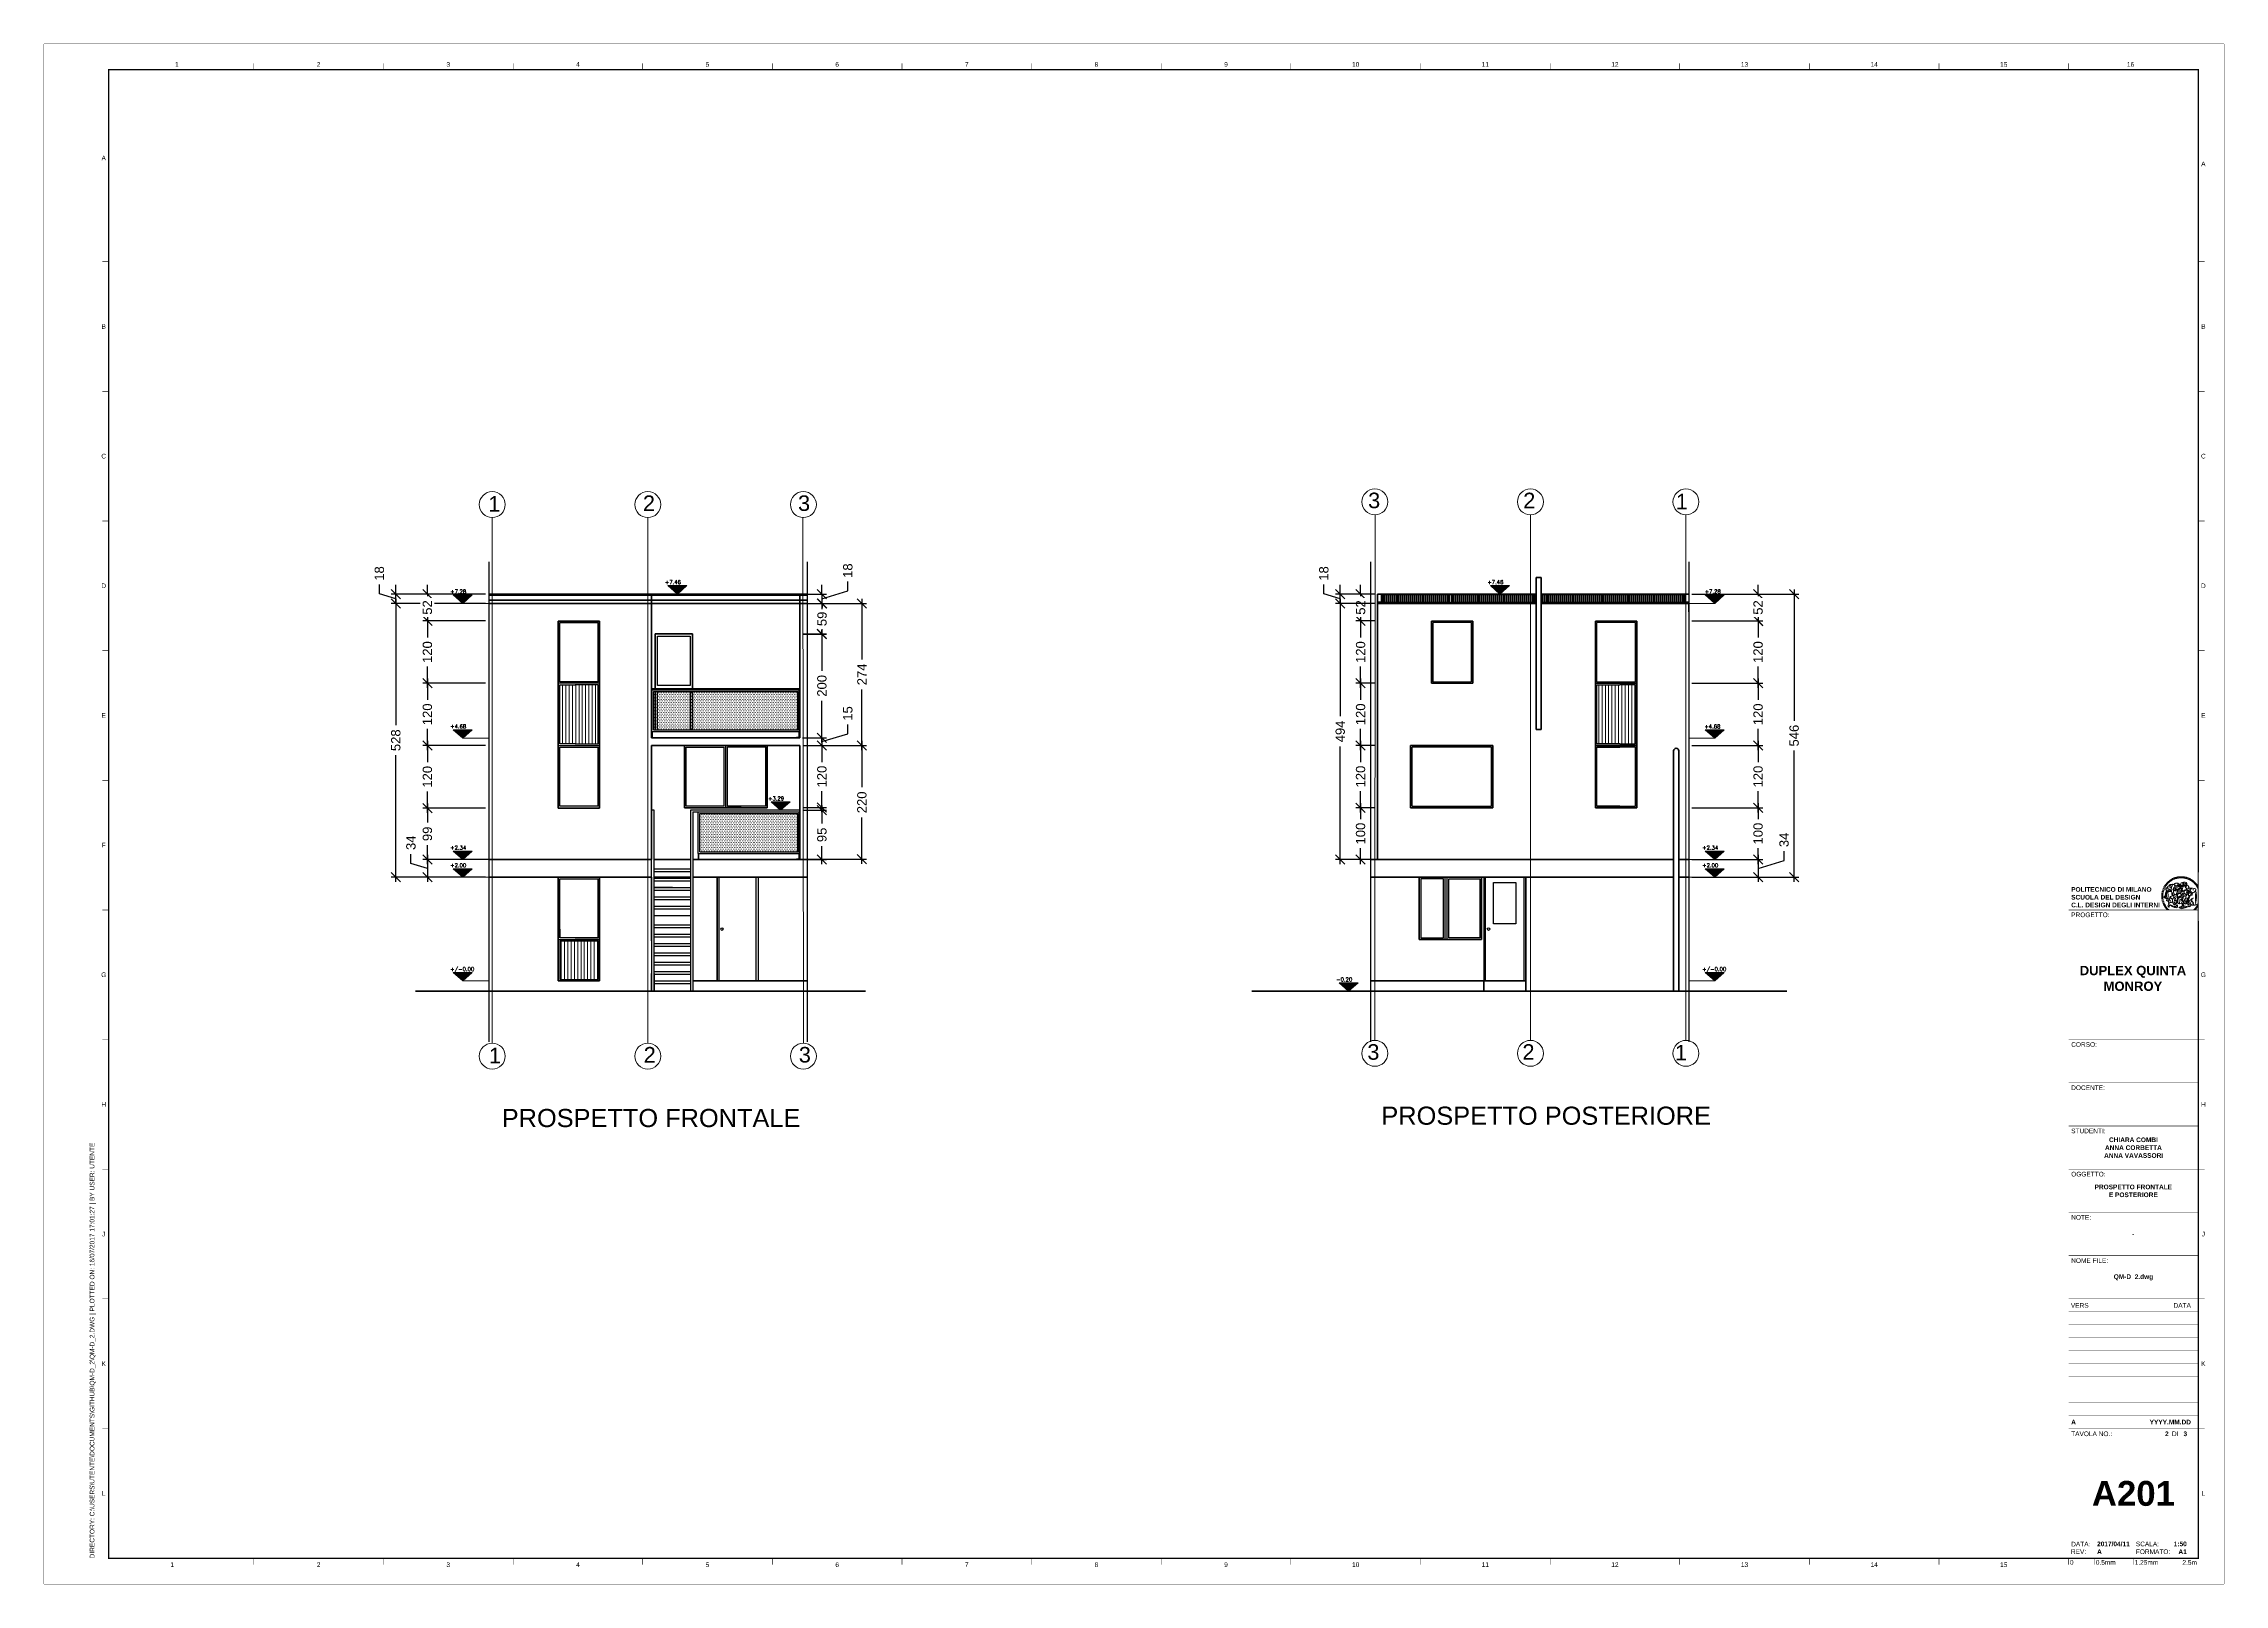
# Paper-space layout 'A201' of a CAD drawing. Header units: metres, sheet in millimetres. Extents: x 0 to 841, y 0 to 594.
# The model-space entities are those that its viewports show. They can reach past a viewport. Long polylines and large blocks are cut down to what shows.
import ezdxf
from ezdxf.enums import TextEntityAlignment as Align

# ---------------------------------------------------------------- set-up
doc = ezdxf.new("R2010")
doc.units = ezdxf.units.M
doc.header["$LTSCALE"] = 5
doc.header["$MEASUREMENT"] = 0
doc.set_wipeout_variables(frame=1)
doc.layers.get('0').update_dxf_attribs({"color": 30})
for name, color, linetype, lineweight in [('A-ANNO-SYMB', 3, 'Continuous', 18), ('A-ANNO-TEXT', 3, 'Continuous', 18), ('A-ELEV-MBE1', 7, 'Continuous', 35), ('A-ELEV-MBE2', 4, 'Continuous', 25), ('A-ELEV-PATT', 252, 'Continuous', 18), ('A-GLAZ-FULL', 4, 'Continuous', 25), ('A-SECT-MCUT', 7, 'Continuous', 35), ('G-ANNO-LOGO', 3, 'Continuous', 18), ('G-ANNO-TEXT', 3, 'Continuous', 18), ('G-ANNO-TTLB', 3, 'Continuous', 18)]:
    doc.layers.add(name, color=color, linetype=linetype, lineweight=lineweight)
doc.layers.add('G-ANNO-NPLT', color=210, linetype='Continuous', lineweight=18, plot=False)
doc.layers.add('Linea tratto punto', color=100, linetype='Continuous')
doc.styles.add('ARIAL', font='arial.ttf')
doc.styles.add('ARIAL-BOLD', font='')
doc.styles.add('E-ARIAL', font='arial.ttf')
doc.styles.add('E-ROMANS', font='romans.shx', dxfattribs={"width": 0.8})
doc.styles.get('ARIAL-BOLD').set_extended_font_data('Arial', bold=True)
doc.dimstyles.new('TICK_36', dxfattribs={"dimtxt": 3.6, "dimasz": 3.6, "dimexe": 1.8, "dimexo": 1.2, "dimgap": 1.8, "dimtad": 0, "dimdec": 0, "dimzin": 0, "dimdsep": 46, "dimtxsty": 'ARIAL', "dimblk": 'OBLIQUE', "dimcen": 1.8, "dimdle": 1.8, "dimclrd": 256, "dimclrt": 256, "dimadec": 0, "dimazin": 0, "dimtfac": 1, "dimtdec": 0, "dimtmove": 1, "dimatfit": 3, "dimldrblk": 'OPEN90', "dimfxl": 1, "dimtfill": 1, "dimtolj": 1, "dimtzin": 0, "dimarcsym": 0})

# ---------------------------------------------------------------- blocks, each defined once
blk = doc.blocks.new('A1_GRID_LAYOUT')
at = {"layer": 'G-ANNO-NPLT', "const_width": 0.18}
for points in [[(841, 594), (0, 594)], [(0, 0), (0, 594)], [(841, 0), (841, 594)], [(841, 0), (0, 0)]]:
    blk.add_lwpolyline(points, dxfattribs=at)
at = {"layer": 'G-ANNO-TTLB', "const_width": 0.5, "flags": 128}
blk.add_lwpolyline([(25, 584), (25, 10), (831, 10), (831, 584)], close=True, dxfattribs=at)
at = {"layer": 'G-ANNO-TTLB', "const_width": 0.18, "flags": 128}
for points in [[(81, 586.5), (81, 584)], [(131, 586.5), (131, 584)], [(181, 586.5), (181, 584)], [(231, 586.5), (231, 584)], [(281, 586.5), (281, 584)], [(331, 586.5), (331, 584)], [(381, 586.5), (381, 584)], [(431, 586.5), (431, 584)], [(481, 586.5), (481, 584)], [(531, 586.5), (531, 584)], [(581, 586.5), (581, 584)], [(631, 586.5), (631, 584)], [(681, 586.5), (681, 584)], [(731, 586.5), (731, 584)], [(781, 586.5), (781, 584)], [(0, 578.5), (0, 576)], [(25, 510), (22.5, 510)], [(833.5, 510), (831, 510)], [(25, 460), (22.5, 460)], [(833.5, 460), (831, 460)], [(25, 410), (22.5, 410)], [(833.5, 410), (831, 410)], [(25, 360), (22.5, 360)], [(833.5, 360), (831, 360)], [(25, 310), (22.5, 310)], [(833.5, 310), (831, 310)], [(25, 260), (22.5, 260)], [(833.5, 260), (831, 260)], [(25, 210), (22.5, 210)], [(833.5, 210), (831, 210)], [(25, 160), (22.5, 160)], [(833.5, 160), (831, 160)], [(25, 110), (22.5, 110)], [(833.5, 110), (831, 110)], [(833.5, 110), (831, 110)], [(25, 60), (22.5, 60)], [(833.5, 60), (831, 60)], [(833.5, 60), (831, 60)], [(81, 10), (81, 7.5)], [(131, 10), (131, 7.5)], [(181, 10), (181, 7.5)], [(231, 10), (231, 7.5)], [(281, 10), (281, 7.5)], [(331, 10), (331, 7.5)], [(381, 10), (381, 7.5)], [(431, 10), (431, 7.5)], [(481, 10), (481, 7.5)], [(531, 10), (531, 7.5)], [(581, 10), (581, 7.5)], [(631, 10), (631, 7.5)], [(681, 10), (681, 7.5)], [(731, 10), (731, 7.5)], [(781, 10), (781, 7.5)]]:
    blk.add_lwpolyline(points, dxfattribs=at)
at = {"layer": 'G-ANNO-TTLB', "const_width": 0.18}
blk.add_lwpolyline([(716.5, 10), (776.5, 10)], dxfattribs=at)
at = {"layer": 'G-ANNO-TEXT', "style": 'ARIAL'}
for s, p in [('1', (51.35, 586.07)), ('2', (106, 586.07)), ('3', (156, 586.07)), ('4', (206, 586.07)), ('5', (256, 586.07)), ('6', (306, 586.07)), ('7', (356, 586.07)), ('8', (406, 586.07)), ('9', (456, 586.07)), ('10', (506, 586.07)), ('11', (556, 586.07)), ('12', (606, 586.07)), ('13', (656, 586.07)), ('14', (706, 586.07)), ('15', (756, 586.07)), ('16', (804.89, 586.07)), ('A', (23.09, 549.98)), ('A', (832.98, 547.71)), ('B', (23.09, 485)), ('B', (832.98, 485)), ('C', (23.09, 435)), ('C', (832.98, 435)), ('D', (23.09, 385)), ('D', (832.98, 385)), ('E', (23.09, 335)), ('E', (832.98, 335)), ('F', (23.09, 285)), ('F', (832.98, 285)), ('G', (23.09, 235)), ('G', (832.98, 235)), ('H', (23.09, 185)), ('H', (832.98, 185)), ('J', (23.09, 135)), ('J', (832.98, 135)), ('K', (23.09, 85)), ('K', (832.98, 85)), ('L', (23.09, 35)), ('L', (832.98, 35)), ('2', (106, 7.51)), ('3', (156, 7.51)), ('6', (306, 7.51)), ('8', (406, 7.51)), ('9', (456, 7.51)), ('10', (506, 7.51)), ('12', (606, 7.51)), ('13', (656, 7.51)), ('1', (49.49, 7.51)), ('4', (206, 7.51)), ('5', (256, 7.51)), ('7', (356, 7.51)), ('11', (556, 7.51)), ('14', (706, 7.51)), ('15', (756, 7.51))]:
    blk.add_text(s, height=1.8, dxfattribs=at).set_placement(p, align=Align.MIDDLE_CENTER)
at = {"layer": 'G-ANNO-TEXT', "insert": (17.7, 9.95), "char_height": 1.8, "attachment_point": 1, "rotation": 90, "style": 'ARIAL'}
blk.add_mtext_dynamic_manual_height_columns('DIRECTORY: C:\\\\USERS\\\\UTENTE\\\\DOCUMENTS\\\\GITHUB\\\\QM-D_2\\\\QM-D_2.DWG | PLOTTED ON: 16/07/2017 17:01:27 | BY USER: UTENTE', width=412.209, gutter_width=9, heights=[0], dxfattribs=at)
blk = doc.blocks.new('logoPolimi')
for p, q in [((-2.37, 0.12), (-2.16, 0.11)), ((-2.37, 0.01), (-2.16, 0.01)), ((-2.36, 0.23), (-2.15, 0.21)), ((-2.35, 0.34), (-2.14, 0.31)), ((-2.33, 0.45), (-2.12, 0.41)), ((-2.3, 0.55), (-2.1, 0.51)), ((-2.28, 0.66), (-2.07, 0.6)), ((-2.24, 0.77), (-2.04, 0.7)), ((-2.2, 0.87), (-2.01, 0.79)), ((-2.16, 0.97), (-1.97, 0.89)), ((-2.11, 1.07), (-1.93, 0.98)), ((-2.06, 1.17), (-1.88, 1.07)), ((-2.01, 1.26), (-1.83, 1.15)), ((-1.94, 1.36), (-1.77, 1.24)), ((-1.88, 1.45), (-1.71, 1.32)), ((-1.84, 0.03), (-1.82, 0.35)), ((-1.81, 1.53), (-1.65, 1.4)), ((-1.74, 1.61), (-1.58, 1.47)), ((-1.73, 0.59), (-1.73, 0.59)), ((-1.73, 0.59), (-1.73, 0.59)), ((-1.66, 1.69), (-1.51, 1.54)), ((-1.65, 0.57), (-1.65, 0.57)), ((-1.59, 1.12), (-1.59, 1.12)), ((-1.58, 1.77), (-1.44, 1.61)), ((-1.51, 0.55), (-1.51, 0.55)), ((-1.51, 0.55), (-1.51, 0.55)), ((-1.49, 1.84), (-1.36, 1.68)), ((-1.41, 1.91), (-1.28, 1.74)), ((-1.32, 1.97), (-1.2, 1.8)), ((-1.31, 0.79), (-1.21, 0.75)), ((-1.21, 0.75), (-1.31, 0.79)), ((-1.21, 0.75), (-1.31, 0.79)), ((-1.22, 2.03), (-1.11, 1.85)), ((-1.21, 0.75), (-1.21, 0.75)), ((-1.21, 0.75), (-1.21, 0.75)), ((-1.19, 0.76), (-1.19, 0.76)), ((-1.19, 0.76), (-1.19, 0.76)), ((-1.17, 0.99), (-1.18, 0.99)), ((-1.18, 0.99), (-1.17, 0.99)), ((-1.16, 0.57), (-1.16, 0.57)), ((-1.16, 0.57), (-1.16, 0.57)), ((-1.13, 2.09), (-1.03, 1.9)), ((-1.1, 0.01), (-0.99, 0.06)), ((-0.99, 0.06), (-1.1, 0.01)), ((-0.99, 0.06), (-1.1, 0.01)), ((-1.03, 2.14), (-0.94, 1.95)), ((-0.99, 0.06), (-0.99, 0.06)), ((-0.99, 0.06), (-0.99, 0.06)), ((-0.97, 0.79), (-0.98, 0.79)), ((-0.89, 0.84), (-0.97, 0.79)), ((-0.97, 0.79), (-0.89, 0.84)), ((-0.96, 1.41), (-0.96, 1.41)), ((-0.96, 1.41), (-0.96, 1.41)), ((-0.93, 2.18), (-0.84, 1.99)), ((-0.89, 0.84), (-0.82, 0.87)), ((-0.82, 0.87), (-0.89, 0.84)), ((-0.89, 0.84), (-0.82, 0.87)), ((-0.88, 0.83), (-0.89, 0.84)), ((-0.85, 1.39), (-0.85, 1.39)), ((-0.85, 1.39), (-0.85, 1.39)), ((-0.84, 0.14), (-0.84, 0.14)), ((-0.83, 2.22), (-0.75, 2.03)), ((-0.77, 1.08), (-0.78, 1.08)), ((-0.78, 1.08), (-0.77, 1.08)), ((-0.61, 1.12), (-0.77, 1.08)), ((-0.77, 1.08), (-0.61, 1.12)), ((-0.77, 1.08), (-0.61, 1.12)), ((-0.75, 1.3), (-0.76, 1.29)), ((-0.76, 1.29), (-0.75, 1.3)), ((-0.72, 2.26), (-0.66, 2.06)), ((-0.65, 0.99), (-0.7, 0.96)), ((-0.69, 0.18), (-0.68, 0.18)), ((-0.66, 0.93), (-0.66, 0.93)), ((-0.66, 0.93), (-0.64, 0.93)), ((-0.66, 0.93), (-0.66, 0.93)), ((-0.66, 0.93), (-0.66, 0.93)), ((-0.63, 1.01), (-0.63, 1.01)), ((-0.63, 1.01), (-0.62, 1.01)), ((-0.63, 0.66), (-0.63, 0.66)), ((-0.61, 2.29), (-0.56, 2.09)), ((-0.6, 1.12), (-0.61, 1.12)), ((-0.61, 1.12), (-0.6, 1.12)), ((-0.61, 1.12), (-0.6, 1.12)), ((-0.61, 0.86), (-0.57, 0.85)), ((-0.57, 0.85), (-0.61, 0.86)), ((-0.61, 0.86), (-0.57, 0.85)), ((-0.53, 1.08), (-0.6, 1.12)), ((-0.6, 1.12), (-0.6, 1.11)), ((-0.6, 1.12), (-0.53, 1.08)), ((-0.57, 0.8), (-0.59, 0.8)), ((-0.57, 0.85), (-0.53, 0.84)), ((-0.57, 0.85), (-0.57, 0.85)), ((-0.57, 0.85), (-0.57, 0.85)), ((-0.57, 0.85), (-0.53, 0.84)), ((-0.56, 0.29), (-0.49, 0.48)), ((-0.56, 0.14), (-0.56, 0.29)), ((-0.5, 0.11), (-0.56, 0.14)), ((-0.53, 0.84), (-0.51, 0.84)), ((-0.53, 0.84), (-0.51, 0.84)), ((-0.53, 0.84), (-0.53, 0.84)), ((-0.51, 2.32), (-0.46, 2.11)), ((-0.51, 0.11), (-0.51, 0.11)), ((-0.51, 0.11), (-0.51, 0.11)), ((-0.34, 0.33), (-0.5, 0.11)), ((-0.49, 0.48), (-0.41, 0.55)), ((-0.42, 0.8), (-0.47, 0.79)), ((-0.42, 0.8), (-0.47, 0.79)), ((-0.47, 0.79), (-0.45, 0.76)), ((-0.47, 0.79), (-0.45, 0.76)), ((-0.45, 1.14), (-0.42, 1.11)), ((-0.42, 1.26), (-0.36, 1.22)), ((-0.41, 0.55), (-0.34, 0.49)), ((-0.4, 2.34), (-0.36, 2.13)), ((-0.4, 1.37), (-0.38, 1.38)), ((-0.39, 1.37), (-0.4, 1.37)), ((-0.35, 1.33), (-0.4, 1.37)), ((-0.39, 1.24), (-0.4, 1.23)), ((-0.38, 1.14), (-0.38, 1.14)), ((-0.34, 0.49), (-0.09, 0.48)), ((-0.16, 0.32), (-0.34, 0.33)), ((-0.14, 0.32), (-0.31, 0.34)), ((-0.29, 2.35), (-0.26, 2.14)), ((-0.28, 1.3), (-0.29, 1.3)), ((-0.28, 1.3), (-0.28, 1.3)), ((-0.18, 2.36), (-0.16, 2.15)), ((-0.16, 1.24), (-0.16, 1.25)), ((-0.16, 1.25), (-0.16, 1.25)), ((-0.16, 0.49), (-0.14, 0.64)), ((-0.06, 0.27), (-0.16, 0.32)), ((-0.1, 0.88), (-0.09, 0.87)), ((-0.08, 1.37), (-0.08, 1.38)), ((-0.08, 1.23), (-0.05, 1.21)), ((-0.05, 1.21), (-0.08, 1.23)), ((-0.08, 1.23), (-0.05, 1.21)), ((-0.07, 2.37), (-0.06, 2.16)), ((-0.03, 0.26), (-0.06, 0.27)), ((-0.05, 1.21), (-0.04, 1.21)), ((-0.04, 1.21), (-0.05, 1.21)), ((-0.04, 1.21), (-0.04, 1.21)), ((-0.04, 1.21), (-0.04, 1.21)), ((-0.04, 0.48), (-0.03, 0.26)), ((0.03, 1.15), (0.03, 1.15)), ((0.03, 0.66), (0.03, 0.67)), ((0.04, 2.37), (0.04, 2.16)), ((0.07, 0.58), (0.07, 0.57)), ((0.1, 1.18), (0.1, 1.18)), ((0.1, 0.84), (0.1, 0.84)), ((0.13, 1.32), (0.17, 1.19)), ((0.15, 2.36), (0.14, 2.16)), ((0.14, 0.71), (0.34, 0.65)), ((0.31, 0.56), (0.17, 0.63)), ((0.26, 2.36), (0.24, 2.15)), ((0.27, 1.61), (0.27, 1.61)), ((0.27, 1.61), (0.27, 1.61)), ((0.27, 1.61), (0.27, 1.61)), ((0.29, 1.29), (0.29, 1.29)), ((0.29, 1.29), (0.29, 1.29)), ((0.29, 1.29), (0.29, 1.29)), ((0.29, 1.29), (0.29, 1.29)), ((0.33, 0.49), (0.34, 0.49)), ((0.33, 0.03), (0.35, 0.03)), ((0.33, 0.03), (0.35, 0.03)), ((0.37, 2.34), (0.34, 2.13)), ((0.34, 0.65), (0.34, 0.64)), ((0.35, 0.03), (0.57, 0.06)), ((0.35, 0.03), (0.57, 0.06)), ((0.35, 0.03), (0.35, 0.03)), ((0.35, 0.03), (0.35, 0.03)), ((0.38, 1.36), (0.37, 1.35)), ((0.38, 0.34), (0.37, 0.34)), ((0.38, 0.34), (0.38, 0.34)), ((0.43, 0.67), (0.39, 0.64)), ((0.48, 2.32), (0.44, 2.12)), ((0.49, 1.05), (0.51, 1.13)), ((0.51, 1.13), (0.49, 1.05)), ((0.49, 1.05), (0.51, 1.13)), ((0.51, 1.31), (0.5, 1.29)), ((0.51, 1.13), (0.52, 1.23)), ((0.52, 1.23), (0.51, 1.23)), ((0.51, 1.23), (0.52, 1.23)), ((0.52, 1.23), (0.51, 1.13)), ((0.51, 1.13), (0.52, 1.23)), ((0.52, 1.24), (0.6, 1.37)), ((0.52, 1.23), (0.6, 1.36)), ((0.6, 1.36), (0.52, 1.23)), ((0.52, 1.23), (0.52, 1.23)), ((0.52, 1.23), (0.52, 1.24)), ((0.52, 1.23), (0.52, 1.23)), ((0.55, 1.07), (0.53, 1.06)), ((0.53, 1.04), (0.53, 1.06)), ((0.53, 1.05), (0.53, 1.04)), ((0.59, 2.3), (0.54, 2.09)), ((0.54, 0.3), (0.63, 0.32)), ((0.54, -0.08), (0.61, 0.06)), ((0.61, 0.06), (0.54, -0.08)), ((0.54, -0.08), (0.61, 0.06)), ((0.56, 0.19), (0.59, 0.21)), ((0.57, 1.07), (0.57, 1.07)), ((0.57, 1.07), (0.57, 1.07)), ((0.57, 1.07), (0.57, 1.07)), ((0.57, 1.07), (0.57, 1.07)), ((0.57, 1.07), (0.57, 1.07)), ((0.57, 1.07), (0.57, 1.07)), ((0.57, 1.07), (0.57, 1.07)), ((0.58, 0.3), (0.59, 0.29)), ((0.59, 0.78), (0.59, 0.79)), ((0.59, 0.79), (0.59, 0.79)), ((0.59, 0.79), (0.59, 0.79)), ((0.59, 0.79), (0.59, 0.78)), ((0.61, 0.06), (0.6, 0.07)), ((0.6, 0.07), (0.61, 0.06)), ((0.61, 0.06), (0.61, 0.07)), ((0.62, 0.21), (0.65, 0.22)), ((0.69, 2.27), (0.63, 2.07)), ((0.64, 1.37), (0.65, 1.37)), ((0.69, 0.86), (0.68, 0.86)), ((0.68, 0.86), (0.69, 0.86)), ((0.68, 0.76), (0.68, 0.76)), ((0.8, 2.23), (0.73, 2.03)), ((0.76, 0.26), (0.76, 0.26)), ((0.9, 2.19), (0.82, 2)), ((0.82, 0.35), (0.84, 0.36)), ((0.82, 0.35), (0.82, 0.35)), ((0.84, 0.36), (0.84, 0.37)), ((0.85, 0.34), (1.05, 0.35)), ((1, 2.15), (0.91, 1.96)), ((0.93, 1.05), (0.93, 1.05)), ((0.93, 1.05), (0.93, 1.05)), ((0.93, 1.05), (0.93, 1.04)), ((0.93, 1.05), (0.93, 1.05)), ((0.97, 0.66), (0.96, 0.66)), ((1.01, 0.97), (0.98, 0.96)), ((1.1, 2.1), (1, 1.91)), ((1.2, 2.04), (1.09, 1.86)), ((1.17, 0.96), (1.17, 0.95)), ((1.17, 0.95), (1.17, 0.95)), ((1.29, 1.99), (1.18, 1.81)), ((1.38, 1.92), (1.26, 1.75)), ((1.34, 0.37), (1.26, 0.04)), ((1.27, 0.37), (1.27, 0.38)), ((1.28, 0.95), (1.28, 0.95)), ((1.47, 1.86), (1.34, 1.69)), ((1.37, 0.73), (1.46, 0.81)), ((1.41, 0.4), (1.41, 0.41)), ((1.56, 1.79), (1.42, 1.63)), ((1.64, 1.71), (1.49, 1.56)), ((1.49, 0.9), (1.57, 0.92)), ((1.72, 1.63), (1.56, 1.49)), ((1.67, 0.6), (1.57, 0.53)), ((1.79, 1.55), (1.63, 1.41)), ((1.86, 1.47), (1.7, 1.34)), ((1.93, 1.38), (1.76, 1.26)), ((1.99, 1.29), (1.81, 1.17)), ((2.05, 1.19), (1.87, 1.09)), ((2.1, 1.1), (1.92, 1)), ((2.15, 1), (1.96, 0.91)), ((2.19, 0.9), (2, 0.82)), ((2.23, 0.79), (2.04, 0.72)), ((2.27, 0.69), (2.07, 0.63)), ((2.3, 0.58), (2.09, 0.53)), ((2.32, 0.47), (2.12, 0.43)), ((2.34, 0.37), (2.13, 0.33)), ((2.36, 0.26), (2.15, 0.23)), ((2.37, 0.15), (2.16, 0.13)), ((2.37, 0.04), (2.16, 0.03)), ((-2.37, -0.1), (-2.16, -0.09)), ((-2.36, -0.21), (-2.15, -0.19)), ((-2.35, -0.32), (-2.14, -0.29)), ((-2.33, -0.43), (-2.12, -0.39)), ((-2.31, -0.54), (-2.1, -0.49)), ((-2.28, -0.65), (-2.08, -0.59)), ((-2.25, -0.75), (-2.05, -0.69)), ((-2.21, -0.86), (-2.02, -0.78)), ((-2.17, -0.96), (-1.98, -0.87)), ((-2.12, -1.06), (-1.93, -0.96)), ((-2.07, -1.16), (-1.89, -1.05)), ((-2.04, -0.15), (-1.97, -0.2)), ((-2.01, -1.25), (-1.84, -1.14)), ((-1.95, -1.34), (-1.78, -1.22)), ((-1.89, -1.43), (-1.72, -1.31)), ((-1.82, -1.52), (-1.66, -1.38)), ((-1.75, -1.6), (-1.59, -1.46)), ((-1.67, -1.68), (-1.52, -1.53)), ((-1.58, -0.12), (-1.6, -0.18)), ((-1.6, -0.18), (-1.58, -0.28)), ((-1.57, -0.54), (-1.59, -0.54)), ((-1.59, -0.54), (-1.59, -0.54)), ((-1.59, -1.76), (-1.45, -1.6)), ((-1.56, -0.32), (-1.56, -0.31)), ((-1.56, -0.31), (-1.56, -0.31)), ((-1.53, -0.65), (-1.53, -0.65)), ((-1.53, -0.65), (-1.53, -0.65)), ((-1.51, -1.83), (-1.37, -1.67)), ((-1.48, -0.86), (-1.48, -0.85)), ((-1.42, -0.37), (-1.42, -0.37)), ((-1.42, -1.9), (-1.29, -1.73)), ((-1.38, -0.46), (-1.38, -0.46)), ((-1.33, -1.96), (-1.21, -1.79)), ((-1.31, -0.24), (-1.31, -0.23)), ((-1.31, -0.23), (-1.31, -0.24)), ((-1.24, -2.02), (-1.13, -1.84)), ((-1.23, -0.19), (-1.23, -0.19)), ((-1.23, -0.19), (-1.23, -0.19)), ((-1.23, -0.19), (-1.23, -0.19)), ((-1.23, -0.19), (-1.23, -0.19)), ((-1.14, -2.08), (-1.04, -1.89)), ((-1.04, -2.13), (-0.95, -1.94)), ((-1.01, -0.39), (-1.02, -0.39)), ((-1.02, -0.39), (-1.01, -0.39)), ((-1.02, -0.7), (-1.02, -0.7)), ((-1.02, -0.7), (-1.02, -0.7)), ((-1.02, -0.7), (-1.02, -0.7)), ((-0.94, -2.18), (-0.86, -1.98)), ((-0.84, -2.22), (-0.77, -2.02)), ((-0.79, -0.51), (-0.83, -0.58)), ((-0.83, -0.58), (-0.79, -0.51)), ((-0.83, -0.58), (-0.79, -0.51)), ((-0.78, -1.05), (-0.83, -0.94)), ((-0.83, -0.94), (-0.78, -1.05)), ((-0.83, -0.94), (-0.83, -0.94)), ((-0.83, -0.94), (-0.78, -1.05)), ((-0.82, -1.23), (-0.82, -1.23)), ((-0.82, -1.23), (-0.77, -1.23)), ((-0.77, -1.23), (-0.82, -1.23)), ((-0.82, -1.23), (-0.82, -1.23)), ((-0.77, -1.23), (-0.82, -1.23)), ((-0.75, -0.96), (-0.8, -0.89)), ((-0.8, -0.89), (-0.79, -0.92)), ((-0.79, -0.92), (-0.8, -0.89)), ((-0.8, -0.89), (-0.75, -0.96)), ((-0.79, -0.92), (-0.8, -0.89)), ((-0.8, -0.89), (-0.8, -0.89)), ((-0.8, -0.89), (-0.75, -0.96)), ((-0.79, -0.92), (-0.78, -0.95)), ((-0.78, -0.95), (-0.79, -0.92)), ((-0.78, -0.95), (-0.79, -0.92)), ((-0.77, -0.49), (-0.78, -0.48)), ((-0.78, -0.48), (-0.77, -0.49)), ((-0.78, -0.95), (-0.76, -1)), ((-0.76, -1), (-0.78, -0.95)), ((-0.76, -1), (-0.78, -0.95)), ((-0.71, -0.89), (-0.75, -0.87)), ((-0.75, -0.87), (-0.71, -0.89)), ((-0.75, -0.87), (-0.71, -0.89)), ((-0.72, -1.01), (-0.75, -0.96)), ((-0.75, -0.96), (-0.72, -1.01)), ((-0.75, -0.96), (-0.72, -1.01)), ((-0.74, -2.25), (-0.67, -2.05)), ((-0.64, -0.93), (-0.71, -0.89)), ((-0.71, -0.89), (-0.64, -0.93)), ((-0.71, -0.89), (-0.64, -0.93)), ((-0.66, -0.53), (-0.66, -0.53)), ((-0.66, -0.53), (-0.66, -0.53)), ((-0.66, -0.53), (-0.66, -0.53)), ((-0.63, -2.29), (-0.57, -2.08)), ((-0.52, -2.31), (-0.48, -2.11)), ((-0.39, -0.81), (-0.51, -0.69)), ((-0.51, -1.04), (-0.5, -1.04)), ((-0.48, -0.42), (-0.48, -0.42)), ((-0.48, -0.42), (-0.48, -0.42)), ((-0.48, -0.42), (-0.48, -0.42)), ((-0.42, -2.33), (-0.38, -2.13)), ((-0.41, -0.51), (-0.41, -0.51)), ((-0.38, -0.05), (-0.39, -0.12)), ((-0.39, -0.12), (-0.37, -0.1)), ((-0.35, -0.14), (-0.37, -0.08)), ((-0.37, -0.09), (-0.37, -0.09)), ((-0.33, -0.12), (-0.35, -0.14)), ((-0.32, -0.14), (-0.35, -0.14)), ((-0.35, -0.18), (-0.34, -0.22)), ((-0.34, -0.08), (-0.29, -0.16)), ((-0.34, -0.22), (-0.34, -0.22)), ((-0.27, -0.17), (-0.32, -0.14)), ((-0.31, -2.35), (-0.28, -2.14)), ((-0.25, -0.91), (-0.26, -0.9)), ((-0.26, -1.29), (0.1, -1.2)), ((0.1, -1.2), (-0.26, -1.29)), ((0.08, -1.4), (-0.26, -1.29)), ((-0.26, -1.29), (0.08, -1.4)), ((-0.26, -1.38), (-0.26, -1.29)), ((-0.26, -1.29), (-0.26, -1.29)), ((-0.26, -1.29), (-0.26, -1.38)), ((-0.26, -1.29), (0.08, -1.4)), ((-0.26, -1.29), (-0.26, -1.29)), ((0.08, -1.49), (-0.26, -1.38)), ((-0.26, -1.38), (0.09, -1.49)), ((-0.2, -2.36), (-0.18, -2.15)), ((-0.14, -0.15), (-0.16, -0.13)), ((-0.11, -0.04), (-0.12, -0.05)), ((-0.09, -2.37), (-0.08, -2.16)), ((-0.04, -0.41), (-0.01, -0.44)), ((-0.01, -0.44), (-0.04, -0.41)), ((-0.04, -0.41), (-0.01, -0.44)), ((0.03, -2.37), (0.02, -2.16)), ((0.07, -0.84), (0.07, -0.84)), ((0.07, -0.84), (0.07, -0.84)), ((0.1, -1.2), (0.08, -1.32)), ((0.08, -1.32), (0.13, -1.2)), ((0.08, -1.4), (0.72, -1.22)), ((0.72, -1.22), (0.08, -1.4)), ((0.08, -1.4), (0.72, -1.22)), ((0.72, -1.31), (0.08, -1.49)), ((0.08, -1.44), (0.08, -1.4)), ((0.08, -1.4), (0.08, -1.44)), ((0.08, -1.4), (0.08, -1.49)), ((0.08, -1.49), (0.08, -1.44)), ((0.08, -1.44), (0.08, -1.44)), ((0.08, -1.44), (0.08, -1.45)), ((0.08, -1.45), (0.08, -1.46)), ((0.08, -1.46), (0.08, -1.49)), ((0.1, -1.01), (0.09, -0.86)), ((0.1, -1.01), (0.09, -0.86)), ((0.09, -1.49), (0.72, -1.31)), ((0.1, -1.2), (0.12, -1.04)), ((0.12, -1.04), (0.1, -1.2)), ((0.13, -1.2), (0.1, -1.2)), ((0.1, -1.2), (0.13, -1.2)), ((0.13, -1.2), (0.1, -1.2)), ((0.1, -1.2), (0.1, -1.2)), ((0.11, -0.44), (0.11, -0.44)), ((0.11, -0.44), (0.11, -0.44)), ((0.12, -0.21), (0.12, -0.21)), ((0.12, -0.21), (0.12, -0.21)), ((0.12, -0.21), (0.12, -0.21)), ((0.12, -0.21), (0.12, -0.21)), ((0.12, -0.21), (0.12, -0.21)), ((0.12, -0.21), (0.12, -0.21)), ((0.12, -0.21), (0.12, -0.21)), ((0.12, -0.21), (0.12, -0.21)), ((0.12, -0.21), (0.12, -0.21)), ((0.12, -0.21), (0.12, -0.21)), ((0.12, -0.21), (0.12, -0.21)), ((0.12, -0.21), (0.12, -0.21)), ((0.12, -0.21), (0.12, -0.21)), ((0.12, -0.56), (0.14, -0.53)), ((0.14, -0.53), (0.12, -0.56)), ((0.12, -0.56), (0.14, -0.53)), ((0.12, -1.04), (0.12, -1.04)), ((0.12, -1.04), (0.12, -1.04)), ((0.12, -1.04), (0.12, -1.04)), ((0.14, -2.37), (0.12, -2.16)), ((0.21, -0.99), (0.13, -1.2)), ((0.13, -1.2), (0.21, -0.99)), ((0.36, -1.14), (0.13, -1.2)), ((0.13, -1.2), (0.26, -1.17)), ((0.14, -0.53), (0.16, -0.49)), ((0.16, -0.49), (0.14, -0.53)), ((0.14, -0.53), (0.16, -0.49)), ((0.16, -0.49), (0.16, -0.49)), ((0.16, -0.49), (0.16, -0.49)), ((0.28, -1.19), (0.21, -0.99)), ((0.21, -0.99), (0.31, -1.27)), ((0.25, -2.36), (0.22, -2.15)), ((0.24, -0.17), (0.24, -0.16)), ((0.24, -0.16), (0.24, -0.17)), ((0.25, -0.84), (0.25, -0.88)), ((0.25, -0.88), (0.25, -0.84)), ((0.25, -0.88), (0.25, -0.84)), ((0.25, -0.88), (0.29, -1.17)), ((0.26, -0.88), (0.25, -0.88)), ((0.31, -1.27), (0.25, -0.88)), ((0.26, -1.17), (0.28, -1.16)), ((0.28, -1.16), (0.36, -1.14)), ((0.29, -1.17), (0.28, -1.19)), ((0.35, -2.34), (0.32, -2.14)), ((0.36, -1.14), (0.72, -1.22)), ((0.72, -1.22), (0.36, -1.14)), ((0.46, -2.32), (0.42, -2.12)), ((0.49, -0.31), (0.49, -0.31)), ((0.49, -0.31), (0.49, -0.31)), ((0.5, -0.27), (0.5, -0.27)), ((0.51, -0.27), (0.51, -0.27)), ((0.57, -2.3), (0.52, -2.1)), ((0.68, -2.27), (0.62, -2.07)), ((0.78, -2.24), (0.71, -2.04)), ((0.72, -0.81), (0.75, -0.89)), ((0.72, -1.22), (0.72, -1.31)), ((0.72, -1.31), (0.72, -1.22)), ((0.74, -0.23), (0.74, -0.23)), ((0.74, -0.23), (0.75, -0.24)), ((0.75, -0.23), (0.75, -0.23)), ((0.89, -2.2), (0.81, -2)), ((0.86, -0.25), (0.82, -0.34)), ((0.87, -0.22), (0.86, -0.23)), ((0.87, -0.22), (0.86, -0.25)), ((0.99, -2.15), (0.9, -1.96)), ((0.96, -0.58), (0.96, -0.57)), ((1.09, -2.11), (0.99, -1.92)), ((1.05, -1.05), (1.04, -1.05)), ((1.19, -2.05), (1.08, -1.87)), ((1.28, -2), (1.17, -1.82)), ((1.37, -1.93), (1.25, -1.76)), ((1.31, -0.27), (1.3, -0.26)), ((1.3, -0.26), (1.3, -0.26)), ((1.3, -0.26), (1.3, -0.26)), ((1.3, -0.26), (1.31, -0.27)), ((1.3, -0.26), (1.3, -0.26)), ((1.46, -1.87), (1.33, -1.7)), ((1.54, -1.8), (1.41, -1.64)), ((1.63, -1.72), (1.48, -1.57)), ((1.71, -1.65), (1.55, -1.5)), ((1.78, -1.57), (1.62, -1.43)), ((1.85, -1.48), (1.69, -1.35)), ((1.92, -1.39), (1.75, -1.27)), ((1.98, -1.3), (1.81, -1.19)), ((2.04, -1.21), (1.86, -1.1)), ((2.09, -1.11), (1.91, -1.01)), ((2.14, -1.01), (1.95, -0.92)), ((2.19, -0.91), (1.99, -0.83)), ((2.23, -0.81), (2.03, -0.74)), ((2.26, -0.7), (2.06, -0.64)), ((2.29, -0.6), (2.09, -0.55)), ((2.32, -0.49), (2.11, -0.45)), ((2.34, -0.38), (2.13, -0.35)), ((2.35, -0.27), (2.15, -0.25)), ((2.37, -0.08), (2.16, -0.07)), ((2.36, -0.16), (2.16, -0.15))]:
    blk.add_line(p, q)
for points in [[(-1.9, 0.12), (-1.94, 0.02), (-2.05, -0.09), (-2.05, -0.09)], [(-1.86, 0.38), (-1.86, 0.38), (-1.87, 0.19), (-1.9, 0.12)], [(-1.76, 0.6), (-1.76, 0.6), (-1.84, 0.57), (-1.86, 0.38)], [(-1.86, -0.04), (-1.84, 0.02), (-1.84, 0.03), (-1.84, 0.03)], [(-1.82, 0.78), (-1.83, 0.8), (-1.85, 0.86), (-1.83, 0.88)], [(-1.82, 0.78), (-1.83, 0.8), (-1.85, 0.86), (-1.83, 0.88)], [(-1.83, 0.88), (-1.81, 0.9), (-1.76, 0.96), (-1.76, 0.96)], [(-1.83, 0.88), (-1.81, 0.9), (-1.76, 0.96), (-1.76, 0.96)], [(-1.76, 0.6), (-1.83, 0.7), (-1.78, 0.74), (-1.78, 0.74)], [(-1.78, 0.74), (-1.79, 0.74), (-1.83, 0.7), (-1.76, 0.6)], [(-1.78, 0.74), (-1.8, 0.76), (-1.81, 0.78), (-1.82, 0.78)], [(-1.78, 0.74), (-1.8, 0.76), (-1.81, 0.78), (-1.82, 0.78)], [(-1.82, 0.35), (-1.81, 0.5), (-1.73, 0.59), (-1.73, 0.59)], [(-1.82, -0.19), (-1.73, -0.07), (-1.75, 0.14), (-1.75, 0.3)], [(-1.75, 0.33), (-1.75, 0.17), (-1.73, -0.05), (-1.8, -0.17)], [(-1.78, 0.74), (-1.75, 0.72), (-1.72, 0.69), (-1.68, 0.7)], [(-1.68, 0.7), (-1.72, 0.69), (-1.75, 0.72), (-1.78, 0.74)], [(-1.68, 0.7), (-1.72, 0.69), (-1.75, 0.72), (-1.78, 0.74)], [(-1.78, 0.74), (-1.78, 0.74), (-1.78, 0.74), (-1.78, 0.74)], [(-1.76, 0.96), (-1.68, 1.1), (-1.59, 1.12), (-1.59, 1.12)], [(-1.76, 0.96), (-1.68, 1.1), (-1.6, 1.12), (-1.6, 1.12)], [(-1.73, 0.59), (-1.74, 0.59), (-1.75, 0.6), (-1.76, 0.6)], [(-1.73, 0.59), (-1.74, 0.59), (-1.75, 0.6), (-1.76, 0.6)], [(-1.75, 0.3), (-1.76, 0.47), (-1.65, 0.57), (-1.65, 0.57)], [(-1.65, 0.57), (-1.65, 0.57), (-1.76, 0.5), (-1.75, 0.33)], [(-1.65, 0.57), (-1.68, 0.58), (-1.7, 0.58), (-1.73, 0.59)], [(-1.65, 0.57), (-1.68, 0.58), (-1.7, 0.58), (-1.73, 0.59)], [(-1.5, 0.71), (-1.53, 0.74), (-1.61, 0.71), (-1.68, 0.7)], [(-1.68, 0.7), (-1.61, 0.71), (-1.53, 0.73), (-1.5, 0.71)], [(-1.5, 0.71), (-1.53, 0.73), (-1.61, 0.71), (-1.68, 0.7)], [(-1.51, 0.55), (-1.56, 0.56), (-1.61, 0.56), (-1.65, 0.57)], [(-1.65, 0.57), (-1.61, 0.56), (-1.56, 0.56), (-1.51, 0.55)], [(-1.51, 0.55), (-1.56, 0.56), (-1.61, 0.56), (-1.65, 0.57)], [(-1.59, 1.12), (-1.6, 1.06), (-1.61, 0.99), (-1.61, 0.97)], [(-1.61, 0.97), (-1.61, 0.99), (-1.6, 1.06), (-1.59, 1.12)], [(-1.61, 0.97), (-1.61, 0.99), (-1.6, 1.06), (-1.59, 1.12)], [(-1.61, 0.97), (-1.61, 0.95), (-1.56, 0.88), (-1.54, 0.87)], [(-1.54, 0.87), (-1.56, 0.88), (-1.61, 0.95), (-1.61, 0.97)], [(-1.54, 0.87), (-1.56, 0.88), (-1.61, 0.96), (-1.61, 0.97)], [(-1.59, 1.12), (-1.59, 1.13), (-1.59, 1.15), (-1.58, 1.16)], [(-1.59, 1.12), (-1.59, 1.13), (-1.59, 1.15), (-1.58, 1.16)], [(-1.58, 1.16), (-1.57, 1.21), (-1.52, 1.23), (-1.49, 1.25)], [(-1.58, 1.16), (-1.57, 1.21), (-1.52, 1.23), (-1.49, 1.25)], [(-1.58, 0.36), (-1.58, 0.48), (-1.51, 0.55), (-1.51, 0.55)], [(-1.51, 0.55), (-1.51, 0.55), (-1.58, 0.48), (-1.58, 0.36)], [(-1.51, 0.55), (-1.51, 0.55), (-1.58, 0.48), (-1.58, 0.36)], [(-1.55, 0.04), (-1.55, 0.08), (-1.58, 0.25), (-1.58, 0.36)], [(-1.58, 0.36), (-1.58, 0.25), (-1.55, 0.08), (-1.55, 0.04)], [(-1.58, 0.36), (-1.58, 0.25), (-1.55, 0.08), (-1.55, 0.04)], [(-1.58, -0.12), (-1.57, -0.06), (-1.55, 0.02), (-1.55, 0.04)], [(-1.55, 0.04), (-1.55, 0.02), (-1.57, -0.06), (-1.58, -0.12)], [(-1.55, 0.04), (-1.55, 0.02), (-1.56, -0.04), (-1.57, -0.1)], [(-1.54, 0.87), (-1.52, 0.85), (-1.47, 0.83), (-1.44, 0.83)], [(-1.44, 0.83), (-1.47, 0.83), (-1.52, 0.85), (-1.54, 0.87)], [(-1.45, 0.83), (-1.47, 0.83), (-1.52, 0.85), (-1.54, 0.87)], [(-1.51, 0.55), (-1.33, 0.54), (-1.16, 0.57), (-1.16, 0.57)], [(-1.16, 0.57), (-1.16, 0.57), (-1.33, 0.54), (-1.51, 0.55)], [(-1.16, 0.57), (-1.16, 0.57), (-1.33, 0.54), (-1.51, 0.55)], [(-1.5, 0.71), (-1.46, 0.68), (-1.4, 0.62), (-1.33, 0.66)], [(-1.33, 0.66), (-1.4, 0.62), (-1.46, 0.68), (-1.5, 0.71)], [(-1.33, 0.66), (-1.4, 0.62), (-1.46, 0.68), (-1.5, 0.71)], [(-1.49, 1.25), (-1.46, 1.26), (-1.42, 1.33), (-1.39, 1.36)], [(-1.49, 1.25), (-1.46, 1.27), (-1.43, 1.34), (-1.39, 1.36)], [(-1.31, 0.79), (-1.33, 0.79), (-1.42, 0.83), (-1.45, 0.83)], [(-1.44, 0.83), (-1.42, 0.83), (-1.33, 0.79), (-1.31, 0.79)], [(-1.31, 0.79), (-1.33, 0.79), (-1.42, 0.83), (-1.44, 0.83)], [(-1.35, 1.1), (-1.4, 1.17), (-1.36, 1.23), (-1.29, 1.31)], [(-1.29, 1.31), (-1.36, 1.23), (-1.4, 1.17), (-1.35, 1.1)], [(-1.35, 1.1), (-1.4, 1.17), (-1.36, 1.23), (-1.29, 1.31)], [(-1.39, 1.36), (-1.35, 1.38), (-1.26, 1.4), (-1.19, 1.41)], [(-1.39, 1.36), (-1.35, 1.38), (-1.26, 1.4), (-1.19, 1.41)], [(-1.18, 0.99), (-1.24, 0.97), (-1.3, 1.03), (-1.35, 1.1)], [(-1.35, 1.1), (-1.3, 1.03), (-1.24, 0.97), (-1.18, 0.99)], [(-1.18, 1), (-1.24, 0.97), (-1.3, 1.03), (-1.35, 1.1)], [(-1.33, 0.66), (-1.28, 0.7), (-1.23, 0.73), (-1.21, 0.75)], [(-1.21, 0.75), (-1.23, 0.73), (-1.28, 0.7), (-1.33, 0.66)], [(-1.21, 0.75), (-1.23, 0.73), (-1.28, 0.7), (-1.33, 0.66)], [(-1.29, 1.31), (-1.22, 1.39), (-1.01, 1.41), (-0.96, 1.41)], [(-0.96, 1.41), (-1.01, 1.41), (-1.22, 1.39), (-1.29, 1.31)], [(-1.29, 1.31), (-1.22, 1.39), (-1.01, 1.41), (-0.96, 1.41)], [(-1.24, -0.02), (-1.21, -0.01), (-1.1, 0.01), (-1.1, 0.01)], [(-1.1, 0.01), (-1.1, 0.01), (-1.21, -0.01), (-1.24, -0.02)], [(-1.1, 0.01), (-1.1, 0.01), (-1.21, -0.01), (-1.24, -0.02)], [(-1.21, 0.75), (-1.2, 0.75), (-1.19, 0.76), (-1.19, 0.76)], [(-1.19, 0.76), (-1.19, 0.76), (-1.2, 0.75), (-1.21, 0.75)], [(-1.19, 0.76), (-1.19, 0.76), (-1.2, 0.76), (-1.21, 0.75)], [(-1.19, 1.41), (-1.11, 1.43), (-0.97, 1.41), (-0.97, 1.41)], [(-1.19, 1.41), (-1.12, 1.43), (-0.98, 1.41), (-0.98, 1.41)], [(-1.19, 0.76), (-1.19, 0.77), (-1.18, 0.78), (-1.18, 0.79)], [(-1.18, 0.79), (-1.18, 0.78), (-1.19, 0.77), (-1.19, 0.76)], [(-1.19, 0.76), (-1.19, 0.77), (-1.19, 0.78), (-1.18, 0.79)], [(-1.18, 0.68), (-1.18, 0.68), (-1.19, 0.71), (-1.19, 0.76)], [(-1.19, 0.76), (-1.19, 0.71), (-1.18, 0.68), (-1.18, 0.68)], [(-1.18, 0.68), (-1.18, 0.68), (-1.19, 0.71), (-1.19, 0.76)], [(-1.18, 0.97), (-1.18, 0.97), (-1.18, 0.98), (-1.17, 0.99)], [(-1.17, 0.99), (-1.18, 0.98), (-1.18, 0.97), (-1.18, 0.97)], [(-1.18, 0.97), (-1.18, 0.97), (-1.18, 0.98), (-1.17, 0.99)], [(-1.18, 0.79), (-1.17, 0.86), (-1.18, 0.95), (-1.18, 0.97)], [(-1.18, 0.97), (-1.18, 0.95), (-1.17, 0.86), (-1.18, 0.79)], [(-1.18, 0.79), (-1.17, 0.86), (-1.18, 0.95), (-1.18, 0.97)], [(-1.16, 0.57), (-1.17, 0.6), (-1.18, 0.64), (-1.18, 0.68)], [(-1.18, 0.68), (-1.18, 0.64), (-1.17, 0.6), (-1.16, 0.57)], [(-1.16, 0.57), (-1.17, 0.6), (-1.18, 0.64), (-1.18, 0.68)], [(-1.17, 0.99), (-1.17, 1.03), (-1.16, 1.09), (-1.14, 1.13)], [(-1.09, 0.42), (-1.1, 0.44), (-1.14, 0.48), (-1.16, 0.57)], [(-1.16, 0.57), (-1.14, 0.48), (-1.1, 0.44), (-1.09, 0.42)], [(-1.09, 0.42), (-1.1, 0.44), (-1.14, 0.48), (-1.16, 0.57)], [(-1.14, 1.13), (-1.12, 1.18), (-1.05, 1.31), (-1.05, 1.31)], [(-1.12, 0.46), (-1.12, 0.46), (-1.13, 0.38), (-1.11, 0.26)], [(-1.11, 0.26), (-1.08, 0.14), (-1.05, 0.03), (-1.05, 0.03)], [(-1.02, 0.32), (-1.02, 0.32), (-1.08, 0.4), (-1.09, 0.42)], [(-1.09, 0.42), (-1.08, 0.4), (-1.02, 0.32), (-1.02, 0.32)], [(-1.02, 0.32), (-1.02, 0.32), (-1.08, 0.4), (-1.09, 0.42)], [(-0.98, 0.2), (-0.98, 0.21), (-1.02, 0.32), (-1.02, 0.32)], [(-1.02, 0.32), (-1.02, 0.32), (-0.98, 0.21), (-0.98, 0.2)], [(-0.98, 0.2), (-0.98, 0.21), (-1.02, 0.32), (-1.02, 0.32)], [(-1.01, 0.12), (-1, 0.16), (-0.98, 0.19), (-0.98, 0.2)], [(-0.98, 0.2), (-0.98, 0.19), (-1, 0.16), (-1.01, 0.12)], [(-1.01, 0.12), (-1, 0.16), (-0.98, 0.19), (-0.98, 0.2)], [(-0.99, 0.06), (-1, 0.07), (-1.01, 0.1), (-1.01, 0.12)], [(-1.01, 0.12), (-1.01, 0.1), (-1, 0.07), (-0.99, 0.06)], [(-0.99, 0.06), (-1, 0.07), (-1.01, 0.1), (-1.01, 0.12)], [(-0.99, 0.06), (-0.99, 0.06), (-0.99, 0.06), (-0.98, 0.05)], [(-0.98, 0.05), (-0.99, 0.06), (-0.99, 0.06), (-0.99, 0.06)], [(-0.99, 0.05), (-0.99, 0.06), (-0.99, 0.06), (-0.99, 0.06)], [(-0.95, 0.02), (-0.96, 0.03), (-0.97, 0.04), (-0.99, 0.05)], [(-0.98, 1.41), (-0.98, 1.41), (-0.97, 1.41), (-0.96, 1.41)], [(-0.98, 0.81), (-0.94, 0.85), (-0.92, 0.93), (-0.91, 0.97)], [(-0.91, 0.97), (-0.92, 0.93), (-0.94, 0.85), (-0.98, 0.81)], [(-0.91, 0.97), (-0.92, 0.93), (-0.94, 0.85), (-0.98, 0.81)], [(-0.98, 0.79), (-0.98, 0.81), (-0.98, 0.81), (-0.98, 0.81)], [(-0.98, 0.81), (-0.98, 0.81), (-0.98, 0.81), (-0.98, 0.79)], [(-0.98, 0.81), (-0.98, 0.81), (-0.98, 0.81), (-0.98, 0.79)], [(-0.98, 0.79), (-0.98, 0.79), (-0.98, 0.78), (-0.97, 0.77)], [(-0.98, 0.79), (-0.98, 0.79), (-0.98, 0.78), (-0.97, 0.77)], [(-0.98, 0.05), (-0.97, 0.04), (-0.96, 0.03), (-0.95, 0.02)], [(-0.95, 0.02), (-0.96, 0.03), (-0.97, 0.04), (-0.98, 0.05)], [(-0.97, 1.41), (-0.97, 1.41), (-0.97, 1.41), (-0.96, 1.41)], [(-0.97, 0.77), (-0.96, 0.74), (-0.91, 0.64), (-0.91, 0.57)], [(-0.97, 0.77), (-0.96, 0.74), (-0.91, 0.64), (-0.91, 0.57)], [(-0.96, 1.41), (-0.94, 1.41), (-0.9, 1.41), (-0.85, 1.39)], [(-0.96, 1.41), (-0.94, 1.41), (-0.9, 1.41), (-0.85, 1.39)], [(-0.95, 0.02), (-0.94, 0.01), (-0.92, 0.01), (-0.9, 0.01)], [(-0.9, 0.01), (-0.92, 0.01), (-0.94, 0.01), (-0.95, 0.02)], [(-0.91, 0.01), (-0.92, 0.01), (-0.94, 0.01), (-0.95, 0.02)], [(-0.91, 0.97), (-0.89, 1), (-0.87, 1.01), (-0.84, 1.02)], [(-0.84, 1.02), (-0.87, 1.01), (-0.89, 1), (-0.91, 0.97)], [(-0.84, 1.02), (-0.87, 1.01), (-0.89, 1.01), (-0.91, 0.97)], [(-0.91, 0.57), (-0.91, 0.5), (-0.9, 0.43), (-0.88, 0.37)], [(-0.91, 0.57), (-0.91, 0.5), (-0.9, 0.43), (-0.88, 0.37)], [(-0.87, 0.03), (-0.87, 0.03), (-0.89, 0.01), (-0.91, 0.01)], [(-0.9, 0.01), (-0.89, 0.01), (-0.87, 0.03), (-0.87, 0.03)], [(-0.87, 0.03), (-0.87, 0.03), (-0.89, 0.01), (-0.9, 0.01)], [(-0.88, 0.84), (-0.88, 0.84), (-0.89, 0.79), (-0.88, 0.77)], [(-0.88, 0.77), (-0.89, 0.79), (-0.88, 0.83), (-0.88, 0.83)], [(-0.74, 0.66), (-0.85, 0.67), (-0.88, 0.77), (-0.88, 0.77)], [(-0.88, 0.77), (-0.88, 0.77), (-0.85, 0.67), (-0.74, 0.66)], [(-0.88, 0.37), (-0.86, 0.32), (-0.83, 0.25), (-0.82, 0.25)], [(-0.88, 0.37), (-0.86, 0.32), (-0.83, 0.25), (-0.82, 0.25)], [(-0.87, 0.03), (-0.86, 0.03), (-0.86, 0.05), (-0.86, 0.06)], [(-0.86, 0.06), (-0.86, 0.05), (-0.86, 0.03), (-0.87, 0.03)], [(-0.86, 0.06), (-0.86, 0.05), (-0.86, 0.03), (-0.87, 0.03)], [(-0.85, 1.39), (-0.86, 1.42), (-0.8, 1.45), (-0.8, 1.46)], [(-0.85, 1.39), (-0.86, 1.42), (-0.83, 1.44), (-0.82, 1.45)], [(-0.86, 0.06), (-0.86, 0.07), (-0.86, 0.1), (-0.85, 0.11)], [(-0.85, 0.11), (-0.86, 0.1), (-0.86, 0.07), (-0.86, 0.06)], [(-0.85, 0.11), (-0.86, 0.1), (-0.86, 0.07), (-0.86, 0.06)], [(-0.81, 1.36), (-0.83, 1.37), (-0.84, 1.38), (-0.85, 1.39)], [(-0.85, 1.39), (-0.84, 1.38), (-0.83, 1.37), (-0.81, 1.36)], [(-0.85, 1.39), (-0.84, 1.38), (-0.83, 1.37), (-0.81, 1.36)], [(-0.85, 0.11), (-0.85, 0.12), (-0.84, 0.14), (-0.84, 0.14)], [(-0.84, 0.14), (-0.84, 0.14), (-0.85, 0.12), (-0.85, 0.11)], [(-0.84, 0.14), (-0.84, 0.14), (-0.85, 0.12), (-0.85, 0.11)], [(-0.84, 1.02), (-0.83, 1.03), (-0.81, 1.05), (-0.78, 1.08)], [(-0.78, 1.08), (-0.81, 1.05), (-0.83, 1.03), (-0.84, 1.02)], [(-0.78, 1.08), (-0.81, 1.05), (-0.83, 1.03), (-0.84, 1.02)], [(-0.84, 0.14), (-0.83, 0.15), (-0.81, 0.16), (-0.81, 0.16)], [(-0.81, 0.16), (-0.81, 0.16), (-0.83, 0.15), (-0.84, 0.14)], [(-0.81, 0.16), (-0.81, 0.16), (-0.84, 0.15), (-0.84, 0.14)], [(-0.84, 0.15), (-0.84, 0.15), (-0.84, 0.15), (-0.84, 0.14)], [(-0.84, 0.14), (-0.84, 0.14), (-0.84, 0.14), (-0.84, 0.14)], [(-0.84, 0.14), (-0.84, 0.14), (-0.84, 0.14), (-0.84, 0.14)], [(-0.84, 0.14), (-0.84, 0.14), (-0.84, 0.14), (-0.84, 0.14)], [(-0.82, 1.45), (-0.82, 1.45), (-0.8, 1.45), (-0.8, 1.45)], [(-0.82, 0.87), (-0.82, 0.87), (-0.72, 0.91), (-0.66, 0.93)], [(-0.66, 0.93), (-0.72, 0.91), (-0.82, 0.87), (-0.82, 0.87)], [(-0.82, 0.87), (-0.82, 0.87), (-0.72, 0.91), (-0.66, 0.93)], [(-0.82, 0.25), (-0.8, 0.25), (-0.77, 0.24), (-0.77, 0.23)], [(-0.82, 0.25), (-0.8, 0.25), (-0.78, 0.24), (-0.77, 0.23)], [(-0.76, 1.29), (-0.77, 1.32), (-0.79, 1.34), (-0.81, 1.36)], [(-0.81, 1.36), (-0.79, 1.34), (-0.77, 1.32), (-0.76, 1.29)], [(-0.81, 1.36), (-0.79, 1.34), (-0.77, 1.32), (-0.76, 1.3)], [(-0.81, 0.16), (-0.8, 0.17), (-0.8, 0.17), (-0.79, 0.18)], [(-0.79, 0.18), (-0.8, 0.17), (-0.8, 0.17), (-0.81, 0.16)], [(-0.79, 0.18), (-0.8, 0.17), (-0.8, 0.17), (-0.81, 0.16)], [(-0.8, 1.46), (-0.8, 1.49), (-0.69, 1.51), (-0.69, 1.51)], [(-0.8, 1.46), (-0.8, 1.49), (-0.75, 1.49), (-0.75, 1.49)], [(-0.8, 1.45), (-0.8, 1.45), (-0.8, 1.46), (-0.8, 1.46)], [(-0.79, 0.18), (-0.78, 0.18), (-0.77, 0.16), (-0.77, 0.16)], [(-0.77, 0.16), (-0.77, 0.16), (-0.78, 0.18), (-0.79, 0.18)], [(-0.77, 0.16), (-0.77, 0.16), (-0.78, 0.18), (-0.79, 0.18)], [(-0.78, 1.08), (-0.77, 1.1), (-0.76, 1.13), (-0.75, 1.16)], [(-0.75, 1.16), (-0.76, 1.13), (-0.77, 1.1), (-0.78, 1.08)], [(-0.75, 1.16), (-0.76, 1.13), (-0.77, 1.1), (-0.78, 1.08)], [(-0.77, 0.23), (-0.76, 0.22), (-0.72, 0.2), (-0.71, 0.2)], [(-0.77, 0.23), (-0.76, 0.22), (-0.72, 0.2), (-0.71, 0.2)], [(-0.77, 0.16), (-0.77, 0.16), (-0.74, 0.16), (-0.7, 0.17)], [(-0.7, 0.17), (-0.74, 0.16), (-0.77, 0.16), (-0.77, 0.16)], [(-0.7, 0.17), (-0.74, 0.16), (-0.77, 0.16), (-0.77, 0.16)], [(-0.76, 1.3), (-0.74, 1.25), (-0.73, 1.2), (-0.75, 1.16)], [(-0.75, 1.16), (-0.73, 1.2), (-0.74, 1.25), (-0.76, 1.29)], [(-0.76, 1.29), (-0.74, 1.25), (-0.73, 1.2), (-0.75, 1.16)], [(-0.75, 1.49), (-0.75, 1.52), (-0.69, 1.51), (-0.69, 1.51)], [(-0.7, 1.26), (-0.7, 1.28), (-0.73, 1.28), (-0.75, 1.3)], [(-0.75, 1.3), (-0.73, 1.28), (-0.7, 1.28), (-0.7, 1.26)], [(-0.71, 1.24), (-0.72, 1.25), (-0.73, 1.27), (-0.75, 1.28)], [(-0.63, 0.66), (-0.63, 0.66), (-0.73, 0.66), (-0.74, 0.66)], [(-0.74, 0.66), (-0.73, 0.66), (-0.63, 0.66), (-0.63, 0.66)], [(-0.65, 1.23), (-0.67, 1.24), (-0.71, 1.23), (-0.71, 1.24)], [(-0.71, 0.2), (-0.7, 0.2), (-0.69, 0.19), (-0.69, 0.18)], [(-0.71, 0.2), (-0.7, 0.2), (-0.69, 0.19), (-0.69, 0.18)], [(-0.65, 1.23), (-0.67, 1.24), (-0.7, 1.25), (-0.7, 1.26)], [(-0.7, 1.26), (-0.7, 1.25), (-0.67, 1.24), (-0.65, 1.23)], [(-0.7, 0.17), (-0.69, 0.17), (-0.68, 0.18), (-0.69, 0.18)], [(-0.69, 0.18), (-0.68, 0.18), (-0.69, 0.17), (-0.7, 0.17)], [(-0.69, 0.18), (-0.68, 0.18), (-0.69, 0.17), (-0.7, 0.17)], [(-0.69, 1.51), (-0.69, 1.59), (-0.51, 1.55), (-0.51, 1.55)], [(-0.69, 1.51), (-0.66, 1.55), (-0.66, 1.55), (-0.66, 1.55)], [(-0.66, 0.67), (-0.69, 0.69), (-0.68, 0.72), (-0.68, 0.76)], [(-0.68, 0.76), (-0.68, 0.72), (-0.69, 0.69), (-0.66, 0.67)], [(-0.66, 0.68), (-0.69, 0.69), (-0.68, 0.72), (-0.68, 0.76)], [(-0.68, 0.76), (-0.68, 0.79), (-0.67, 0.82), (-0.66, 0.83)], [(-0.66, 0.83), (-0.67, 0.82), (-0.68, 0.79), (-0.68, 0.76)], [(-0.68, 0.76), (-0.68, 0.79), (-0.67, 0.82), (-0.66, 0.83)], [(-0.68, 0.18), (-0.68, 0.18), (-0.56, 0.15), (-0.51, 0.11)], [(-0.68, 0.18), (-0.68, 0.18), (-0.56, 0.15), (-0.51, 0.11)], [(-0.66, 1.55), (-0.63, 1.57), (-0.51, 1.55), (-0.51, 1.55)], [(-0.62, 0.95), (-0.63, 0.95), (-0.64, 0.94), (-0.66, 0.93)], [(-0.66, 0.93), (-0.64, 0.94), (-0.63, 0.95), (-0.62, 0.95)], [(-0.66, 0.83), (-0.65, 0.85), (-0.61, 0.86), (-0.61, 0.86)], [(-0.61, 0.86), (-0.61, 0.86), (-0.65, 0.84), (-0.66, 0.83)], [(-0.66, 0.83), (-0.65, 0.84), (-0.61, 0.86), (-0.61, 0.86)], [(-0.63, 0.66), (-0.64, 0.67), (-0.65, 0.67), (-0.66, 0.68)], [(-0.63, 0.66), (-0.64, 0.67), (-0.65, 0.67), (-0.66, 0.67)], [(-0.66, 0.67), (-0.65, 0.67), (-0.64, 0.67), (-0.63, 0.66)], [(-0.59, 1.24), (-0.6, 1.23), (-0.63, 1.22), (-0.65, 1.23)], [(-0.65, 1.23), (-0.63, 1.22), (-0.6, 1.23), (-0.59, 1.24)], [(-0.56, 1.24), (-0.56, 1.24), (-0.63, 1.22), (-0.65, 1.23)], [(-0.63, 1.01), (-0.63, 1.01), (-0.64, 1), (-0.65, 0.99)], [(-0.64, 0.93), (-0.64, 0.93), (-0.58, 0.88), (-0.57, 0.85)], [(-0.64, 0.93), (-0.64, 0.93), (-0.58, 0.88), (-0.57, 0.85)], [(-0.6, 1.11), (-0.6, 1.11), (-0.59, 1.05), (-0.63, 1.01)], [(-0.6, 1.11), (-0.6, 1.11), (-0.59, 1.05), (-0.63, 1.01)], [(-0.5, 0.65), (-0.55, 0.61), (-0.6, 0.64), (-0.63, 0.66)], [(-0.5, 0.65), (-0.55, 0.61), (-0.6, 0.64), (-0.63, 0.66)], [(-0.62, 1.01), (-0.62, 1.01), (-0.62, 0.97), (-0.62, 0.95)], [(-0.62, 0.95), (-0.62, 0.97), (-0.62, 1.01), (-0.62, 1.01)], [(-0.56, 1.24), (-0.56, 1.24), (-0.57, 1.25), (-0.59, 1.24)], [(-0.59, 1.24), (-0.57, 1.25), (-0.56, 1.24), (-0.56, 1.24)], [(-0.41, 0.55), (-0.41, 0.55), (-0.59, 0.44), (-0.56, 0.15)], [(-0.52, 0.81), (-0.53, 0.8), (-0.56, 0.79), (-0.57, 0.8)], [(-0.57, 0.01), (-0.57, 0.01), (-0.38, -0.06), (-0.35, -0.15)], [(-0.49, 1.27), (-0.5, 1.26), (-0.53, 1.24), (-0.56, 1.24)], [(-0.52, 1.26), (-0.53, 1.26), (-0.54, 1.22), (-0.56, 1.24)], [(-0.56, 1.24), (-0.54, 1.22), (-0.53, 1.26), (-0.52, 1.26)], [(-0.47, 1.06), (-0.49, 1.06), (-0.53, 1.08), (-0.53, 1.08)], [(-0.53, 1.08), (-0.53, 1.08), (-0.49, 1.06), (-0.47, 1.06)], [(-0.53, 0.84), (-0.53, 0.84), (-0.52, 0.81), (-0.52, 0.81)], [(-0.49, 1.27), (-0.5, 1.26), (-0.51, 1.26), (-0.52, 1.26)], [(-0.52, 1.26), (-0.51, 1.26), (-0.5, 1.26), (-0.49, 1.27)], [(-0.51, 0.12), (-0.51, 0.12), (-0.52, 0.19), (-0.49, 0.21)], [(-0.51, 0.19), (-0.51, 0.18), (-0.52, 0.15), (-0.51, 0.14)], [(-0.51, 1.55), (-0.43, 1.57), (-0.43, 1.53), (-0.43, 1.53)], [(-0.51, 1.55), (-0.43, 1.57), (-0.35, 1.51), (-0.35, 1.51)], [(-0.51, 0.84), (-0.51, 0.84), (-0.46, 0.83), (-0.45, 0.83)], [(-0.51, 0.84), (-0.51, 0.84), (-0.46, 0.83), (-0.45, 0.83)], [(-0.42, 0.27), (-0.43, 0.27), (-0.5, 0.2), (-0.51, 0.19)], [(-0.51, 0.14), (-0.51, 0.13), (-0.47, 0.05), (-0.47, 0.04)], [(-0.51, 0.11), (-0.51, 0.11), (-0.51, 0.11), (-0.51, 0.11)], [(-0.51, 0.11), (-0.51, 0.11), (-0.47, 0.1), (-0.46, 0.04)], [(-0.51, 0.11), (-0.51, 0.11), (-0.51, 0.11), (-0.51, 0.11)], [(-0.51, 0.11), (-0.5, 0.11), (-0.5, 0.1), (-0.49, 0.1)], [(-0.47, 0.71), (-0.46, 0.66), (-0.5, 0.65), (-0.5, 0.65)], [(-0.47, 0.71), (-0.46, 0.66), (-0.5, 0.65), (-0.5, 0.65)], [(-0.44, 1.3), (-0.45, 1.3), (-0.47, 1.28), (-0.49, 1.27)], [(-0.49, 1.27), (-0.47, 1.28), (-0.45, 1.3), (-0.44, 1.3)], [(-0.44, 1.3), (-0.45, 1.3), (-0.47, 1.28), (-0.49, 1.27)], [(-0.49, 0.21), (-0.48, 0.21), (-0.47, 0.22), (-0.47, 0.23)], [(-0.49, 0.21), (-0.49, 0.21), (-0.49, 0.21), (-0.49, 0.21)], [(-0.37, -0.09), (-0.37, -0.07), (-0.49, 0.1), (-0.49, 0.1)], [(-0.46, 1.08), (-0.46, 1.07), (-0.46, 1.06), (-0.47, 1.06)], [(-0.47, 1.06), (-0.46, 1.06), (-0.46, 1.07), (-0.46, 1.08)], [(-0.45, 0.76), (-0.44, 0.74), (-0.47, 0.71), (-0.47, 0.71)], [(-0.45, 0.76), (-0.44, 0.74), (-0.47, 0.71), (-0.47, 0.71)], [(-0.47, 0.23), (-0.46, 0.24), (-0.44, 0.27), (-0.42, 0.27)], [(-0.47, 0.04), (-0.47, 0.03), (-0.44, 0.02), (-0.44, 0.01)], [(-0.44, 1.1), (-0.45, 1.1), (-0.46, 1.08), (-0.46, 1.08)], [(-0.46, 1.08), (-0.46, 1.09), (-0.45, 1.1), (-0.44, 1.1)], [(-0.46, 0.04), (-0.46, 0.03), (-0.45, 0.03), (-0.44, 0.02)], [(-0.45, 0.83), (-0.44, 0.83), (-0.39, 0.82), (-0.39, 0.82)], [(-0.45, 0.83), (-0.44, 0.83), (-0.39, 0.82), (-0.39, 0.82)], [(-0.36, 0.68), (-0.36, 0.66), (-0.45, 0.58), (-0.41, 0.55)], [(-0.41, 0.55), (-0.45, 0.58), (-0.4, 0.62), (-0.39, 0.62)], [(-0.41, 1.32), (-0.42, 1.3), (-0.43, 1.3), (-0.44, 1.3)], [(-0.44, 1.3), (-0.43, 1.3), (-0.42, 1.3), (-0.41, 1.32)], [(-0.41, 1.32), (-0.42, 1.3), (-0.43, 1.3), (-0.44, 1.3)], [(-0.42, 1.11), (-0.42, 1.11), (-0.44, 1.1), (-0.44, 1.1)], [(-0.44, 1.1), (-0.44, 1.1), (-0.42, 1.11), (-0.42, 1.11)], [(-0.44, 0.02), (-0.43, 0.01), (-0.44, 0.01), (-0.43, 0)], [(-0.44, 0.01), (-0.43, 0), (-0.43, -0.02), (-0.38, -0.05)], [(-0.43, 1.53), (-0.37, 1.53), (-0.35, 1.5), (-0.35, 1.5)], [(-0.4, 1.12), (-0.4, 1.11), (-0.42, 1.11), (-0.42, 1.11)], [(-0.42, 1.11), (-0.42, 1.11), (-0.4, 1.11), (-0.4, 1.12)], [(-0.39, 0.82), (-0.39, 0.81), (-0.42, 0.8), (-0.42, 0.8)], [(-0.39, 0.82), (-0.39, 0.81), (-0.42, 0.8), (-0.42, 0.8)], [(-0.35, 0.32), (-0.36, 0.31), (-0.41, 0.28), (-0.42, 0.27)], [(-0.42, 0.27), (-0.41, 0.27), (-0.39, 0.28), (-0.38, 0.3)], [(-0.4, 1.37), (-0.4, 1.37), (-0.39, 1.33), (-0.41, 1.32)], [(-0.41, 1.32), (-0.39, 1.33), (-0.4, 1.37), (-0.4, 1.37)], [(-0.4, 1.37), (-0.4, 1.37), (-0.39, 1.33), (-0.41, 1.32)], [(-0.34, 0.49), (-0.35, 0.51), (-0.36, 0.52), (-0.41, 0.55)], [(-0.41, 0.55), (-0.36, 0.52), (-0.35, 0.51), (-0.34, 0.49)], [(-0.38, 1.14), (-0.38, 1.14), (-0.39, 1.12), (-0.4, 1.12)], [(-0.4, 1.12), (-0.39, 1.12), (-0.38, 1.14), (-0.38, 1.14)], [(-0.37, 1.36), (-0.38, 1.36), (-0.38, 1.35), (-0.39, 1.37)], [(-0.39, 0.63), (-0.39, 0.64), (-0.38, 0.65), (-0.36, 0.67)], [(-0.39, 0.62), (-0.38, 0.63), (-0.39, 0.63), (-0.39, 0.63)], [(-0.38, 1.38), (-0.38, 1.38), (-0.38, 1.36), (-0.36, 1.36)], [(-0.38, 1.14), (-0.38, 1.14), (-0.35, 1.11), (-0.35, 1.15)], [(-0.35, 1.14), (-0.35, 1.11), (-0.38, 1.14), (-0.38, 1.14)], [(-0.38, 0.3), (-0.37, 0.31), (-0.34, 0.35), (-0.3, 0.34)], [(-0.35, 1.34), (-0.37, 1.35), (-0.37, 1.36), (-0.37, 1.36)], [(-0.36, 1.36), (-0.36, 1.36), (-0.37, 1.35), (-0.35, 1.34)], [(-0.36, 0.67), (-0.34, 0.68), (-0.35, 0.68), (-0.35, 0.73)], [(-0.35, 0.73), (-0.36, 0.68), (-0.35, 0.69), (-0.36, 0.68)], [(-0.35, 1.5), (-0.33, 1.52), (-0.31, 1.5), (-0.31, 1.5)], [(-0.35, 1.51), (-0.28, 1.52), (-0.25, 1.44), (-0.25, 1.44)], [(-0.28, 1.3), (-0.31, 1.32), (-0.34, 1.34), (-0.35, 1.34)], [(-0.35, 1.34), (-0.34, 1.34), (-0.31, 1.32), (-0.28, 1.3)], [(-0.28, 1.31), (-0.31, 1.32), (-0.31, 1.31), (-0.35, 1.33)], [(-0.3, 1.28), (-0.3, 1.26), (-0.34, 1.18), (-0.35, 1.14)], [(-0.35, 1.15), (-0.34, 1.18), (-0.3, 1.26), (-0.3, 1.28)], [(-0.3, 0.9), (-0.3, 0.9), (-0.34, 0.77), (-0.35, 0.73)], [(-0.35, 0.73), (-0.34, 0.78), (-0.32, 0.79), (-0.32, 0.79)], [(-0.31, 0.34), (-0.31, 0.34), (-0.34, 0.33), (-0.35, 0.32)], [(-0.25, 0.48), (-0.27, 0.49), (-0.33, 0.47), (-0.34, 0.49)], [(-0.34, 0.49), (-0.33, 0.47), (-0.21, 0.46), (-0.18, 0.47)], [(-0.32, 0.79), (-0.33, 0.84), (-0.31, 0.88), (-0.31, 0.88)], [(-0.31, 1.5), (-0.26, 1.48), (-0.25, 1.44), (-0.25, 1.44)], [(-0.31, 0.88), (-0.31, 0.91), (-0.26, 0.94), (-0.26, 0.94)], [(-0.29, 1.3), (-0.29, 1.3), (-0.29, 1.29), (-0.3, 1.28)], [(-0.3, 1.28), (-0.29, 1.29), (-0.29, 1.3), (-0.29, 1.3)], [(-0.3, 1.19), (-0.3, 1.2), (-0.26, 1.22), (-0.26, 1.22)], [(-0.3, 1.19), (-0.3, 1.2), (-0.26, 1.22), (-0.26, 1.22)], [(-0.25, 1.17), (-0.28, 1.17), (-0.29, 1.18), (-0.3, 1.19)], [(-0.25, 1.17), (-0.28, 1.17), (-0.29, 1.19), (-0.3, 1.19)], [(-0.26, 0.94), (-0.26, 0.94), (-0.29, 0.92), (-0.3, 0.9)], [(-0.3, 0.34), (-0.25, 0.33), (-0.15, 0.33), (-0.14, 0.32)], [(-0.25, 1.3), (-0.26, 1.3), (-0.27, 1.3), (-0.28, 1.31)], [(-0.25, 1.3), (-0.26, 1.3), (-0.27, 1.3), (-0.28, 1.3)], [(-0.26, 1.22), (-0.26, 1.22), (-0.22, 1.24), (-0.18, 1.24)], [(-0.26, 1.22), (-0.26, 1.22), (-0.22, 1.24), (-0.18, 1.24)], [(-0.26, 0.94), (-0.23, 1), (-0.18, 0.98), (-0.18, 0.98)], [(-0.18, 0.98), (-0.18, 0.98), (-0.23, 1), (-0.26, 0.94)], [(-0.25, 1.44), (-0.19, 1.42), (-0.22, 1.38), (-0.22, 1.38)], [(-0.25, 1.44), (-0.19, 1.42), (-0.21, 1.33), (-0.22, 1.33)], [(-0.22, 1.33), (-0.22, 1.32), (-0.22, 1.3), (-0.25, 1.3)], [(-0.22, 1.32), (-0.22, 1.32), (-0.22, 1.3), (-0.25, 1.3)], [(-0.22, 1.18), (-0.23, 1.17), (-0.23, 1.17), (-0.25, 1.17)], [(-0.22, 1.18), (-0.23, 1.17), (-0.23, 1.17), (-0.25, 1.17)], [(-0.18, 0.47), (-0.18, 0.47), (-0.23, 0.46), (-0.25, 0.48)], [(-0.22, 1.38), (-0.18, 1.35), (-0.21, 1.33), (-0.22, 1.32)], [(-0.21, 1.18), (-0.21, 1.19), (-0.22, 1.18), (-0.22, 1.18)], [(-0.21, 1.18), (-0.21, 1.18), (-0.22, 1.18), (-0.22, 1.18)], [(-0.22, 0.88), (-0.21, 0.91), (-0.19, 0.95), (-0.17, 0.96)], [(-0.17, 0.96), (-0.19, 0.95), (-0.21, 0.91), (-0.22, 0.88)], [(-0.22, 0.88), (-0.21, 0.91), (-0.19, 0.96), (-0.17, 0.96)], [(-0.19, 0.81), (-0.21, 0.83), (-0.22, 0.85), (-0.22, 0.88)], [(-0.22, 0.88), (-0.22, 0.85), (-0.21, 0.83), (-0.19, 0.81)], [(-0.19, 0.82), (-0.21, 0.83), (-0.22, 0.85), (-0.22, 0.88)], [(-0.13, 1.11), (-0.13, 1.11), (-0.2, 1.17), (-0.21, 1.18)], [(-0.13, 1.11), (-0.13, 1.11), (-0.2, 1.17), (-0.21, 1.18)], [(-0.16, 0), (-0.16, -0.01), (-0.17, -0.02), (-0.21, -0.04)], [(-0.17, 0.75), (-0.17, 0.77), (-0.18, 0.8), (-0.19, 0.82)], [(-0.17, 0.75), (-0.17, 0.77), (-0.18, 0.8), (-0.19, 0.81)], [(-0.19, 0.81), (-0.18, 0.8), (-0.17, 0.77), (-0.17, 0.75)], [(-0.19, -0.02), (-0.18, -0.02), (-0.16, -0.01), (-0.16, 0)], [(-0.18, 1.24), (-0.17, 1.24), (-0.17, 1.24), (-0.16, 1.25)], [(-0.18, 1.24), (-0.17, 1.24), (-0.17, 1.24), (-0.16, 1.24)], [(-0.18, 0.98), (-0.15, 0.99), (-0.13, 1), (-0.13, 1)], [(-0.13, 0.99), (-0.13, 0.99), (-0.15, 0.99), (-0.18, 0.98)], [(-0.18, 0.47), (-0.15, 0.48), (-0.14, 0.57), (-0.14, 0.57)], [(-0.15, 0.51), (-0.15, 0.49), (-0.18, 0.47), (-0.18, 0.47)], [(-0.17, 0.96), (-0.16, 0.96), (-0.13, 0.99), (-0.06, 0.97)], [(-0.06, 0.97), (-0.13, 0.99), (-0.16, 0.96), (-0.17, 0.96)], [(-0.17, 0.96), (-0.16, 0.97), (-0.13, 0.99), (-0.06, 0.97)], [(-0.15, 0.67), (-0.17, 0.7), (-0.17, 0.74), (-0.17, 0.75)], [(-0.17, 0.75), (-0.17, 0.74), (-0.17, 0.7), (-0.15, 0.67)], [(-0.15, 0.67), (-0.17, 0.7), (-0.17, 0.74), (-0.17, 0.75)], [(-0.17, -0.01), (-0.15, 0), (-0.08, 0.04), (-0.06, 0.05)], [(-0.16, 1.25), (-0.16, 1.25), (-0.16, 1.31), (-0.14, 1.33)], [(-0.16, 1.25), (-0.16, 1.25), (-0.16, 1.32), (-0.14, 1.33)], [(-0.16, 1.24), (-0.13, 1.25), (-0.11, 1.25), (-0.08, 1.23)], [(-0.08, 1.23), (-0.11, 1.25), (-0.13, 1.25), (-0.16, 1.24)], [(-0.16, 1.25), (-0.13, 1.25), (-0.11, 1.25), (-0.08, 1.23)], [(0.03, 0.66), (-0.09, 0.66), (-0.16, 0.69), (-0.16, 0.69)], [(-0.16, 0.49), (-0.16, 0.49), (0.03, 0.44), (0.07, 0.57)], [(0, 0.49), (-0.07, 0.47), (-0.16, 0.49), (-0.16, 0.49)], [(-0.16, 0), (-0.16, 0.01), (-0.14, 0.01), (-0.13, 0.01)], [(-0.13, 0.01), (-0.14, 0.01), (-0.16, 0.01), (-0.16, 0)], [(-0.14, 0.64), (-0.15, 0.65), (-0.15, 0.66), (-0.15, 0.67)], [(-0.15, 0.67), (-0.15, 0.66), (-0.15, 0.65), (-0.14, 0.64)], [(-0.14, 0.64), (-0.15, 0.65), (-0.15, 0.66), (-0.15, 0.67)], [(-0.14, 0.57), (-0.15, 0.56), (-0.15, 0.52), (-0.15, 0.51)], [(-0.14, 1.33), (-0.13, 1.34), (-0.1, 1.36), (-0.08, 1.37)], [(-0.14, 1.33), (-0.13, 1.34), (-0.1, 1.36), (-0.08, 1.37)], [(-0.14, 0.64), (-0.14, 0.61), (-0.13, 0.58), (-0.14, 0.57)], [(-0.14, 0.57), (-0.14, 0.59), (-0.14, 0.61), (-0.14, 0.64)], [(-0.06, 0.27), (-0.11, 0.27), (-0.14, 0.32), (-0.14, 0.32)], [(-0.14, 0.32), (-0.13, 0.31), (-0.07, 0.26), (-0.06, 0.26)], [(-0.04, 1.1), (-0.09, 1.08), (-0.13, 1.11), (-0.13, 1.11)], [(-0.04, 1.11), (-0.09, 1.08), (-0.13, 1.11), (-0.13, 1.11)], [(-0.06, 1.01), (-0.07, 1.01), (-0.13, 0.99), (-0.13, 0.99)], [(-0.13, 1), (-0.13, 1), (-0.11, 1), (-0.1, 1)], [(-0.13, 0.86), (-0.13, 0.86), (-0.1, 0.91), (-0.08, 0.89)], [(-0.13, 0.01), (-0.11, 0.02), (-0.07, 0.04), (-0.06, 0.05)], [(-0.06, 0.05), (-0.07, 0.04), (-0.11, 0.02), (-0.13, 0.01)], [(-0.08, 1.38), (-0.08, 1.38), (-0.12, 1.44), (-0.06, 1.51)], [(-0.08, 1.38), (-0.08, 1.38), (-0.12, 1.44), (-0.06, 1.51)], [(-0.1, 1), (-0.09, 1), (-0.06, 1.01), (-0.05, 1)], [(-0.09, 0.48), (-0.09, 0.48), (0, 0.47), (0.01, 0.49)], [(-0.05, 1.36), (-0.06, 1.37), (-0.07, 1.37), (-0.08, 1.37)], [(-0.08, 1.37), (-0.07, 1.37), (-0.06, 1.37), (-0.05, 1.36)], [(-0.08, 1.37), (-0.07, 1.37), (-0.06, 1.37), (-0.05, 1.36)], [(-0.06, 1.51), (0, 1.58), (0.02, 1.59), (0.04, 1.59)], [(-0.06, 1.51), (0, 1.58), (0.02, 1.59), (0.04, 1.59)], [(-0.05, 1.23), (-0.05, 1.23), (-0.06, 1.24), (-0.05, 1.25)], [(-0.05, 1.25), (-0.06, 1.24), (-0.05, 1.23), (-0.05, 1.23)], [(-0.05, 1.23), (-0.05, 1.23), (-0.06, 1.24), (-0.05, 1.25)], [(-0.01, 0.98), (-0.02, 1), (-0.06, 1.01), (-0.06, 1.01)], [(-0.06, 0.97), (-0.06, 0.97), (-0.03, 0.95), (-0.03, 0.95)], [(-0.03, 0.95), (-0.03, 0.95), (-0.06, 0.97), (-0.06, 0.97)], [(-0.06, 0.97), (-0.06, 0.97), (-0.03, 0.95), (-0.03, 0.95)], [(0.02, 0.2), (0.02, 0.21), (0, 0.26), (-0.06, 0.27)], [(-0.06, 0.26), (-0.05, 0.26), (-0.04, 0.26), (-0.03, 0.26)], [(-0.06, 0.05), (-0.04, 0.06), (0, 0.03), (0.01, 0.03)], [(-0.06, 0.05), (-0.05, 0.06), (-0.04, 0.06), (-0.03, 0.06)], [(-0.03, 0.06), (-0.04, 0.06), (-0.05, 0.06), (-0.06, 0.05)], [(0.1, 1.25), (0.08, 1.31), (-0.02, 1.35), (-0.05, 1.36)], [(-0.05, 1.36), (-0.02, 1.35), (0.08, 1.31), (0.1, 1.25)], [(-0.05, 1.36), (-0.02, 1.35), (0.08, 1.31), (0.1, 1.25)], [(-0.05, 1.25), (-0.04, 1.26), (-0.03, 1.25), (-0.03, 1.25)], [(-0.03, 1.25), (-0.03, 1.25), (-0.04, 1.26), (-0.05, 1.25)], [(-0.05, 1.25), (-0.04, 1.26), (-0.03, 1.25), (-0.03, 1.25)], [(-0.04, 1.21), (-0.05, 1.22), (-0.05, 1.23), (-0.05, 1.23)], [(-0.05, 1.23), (-0.05, 1.23), (-0.05, 1.22), (-0.04, 1.21)], [(-0.04, 1.21), (-0.05, 1.22), (-0.05, 1.23), (-0.05, 1.23)], [(-0.05, 1), (-0.05, 1), (-0.03, 1), (-0.02, 0.98)], [(-0.05, -0.03), (-0.05, -0.03), (-0.02, -0.01), (-0.01, 0.03)], [(-0.01, 0.03), (-0.02, -0.01), (-0.05, -0.03), (-0.05, -0.03)], [(-0.05, -0.03), (-0.05, -0.03), (-0.02, -0.01), (-0.01, 0.03)], [(-0.03, 1.18), (-0.03, 1.18), (-0.04, 1.2), (-0.04, 1.21)], [(0.03, 1.15), (0.02, 1.12), (-0.01, 1.12), (-0.04, 1.1)], [(0.03, 1.15), (0.02, 1.12), (-0.01, 1.13), (-0.04, 1.11)], [(-0.01, 0.9), (-0.04, 0.91), (-0.01, 0.93), (-0.01, 0.93)], [(-0.03, 1.25), (-0.02, 1.25), (-0.01, 1.24), (0, 1.23)], [(0, 1.23), (-0.01, 1.24), (-0.02, 1.25), (-0.03, 1.25)], [(-0.03, 1.25), (-0.02, 1.25), (-0.01, 1.24), (0, 1.23)], [(-0.03, 0.95), (-0.02, 0.94), (0, 0.93), (0.01, 0.92)], [(0.01, 0.92), (0, 0.93), (-0.02, 0.94), (-0.03, 0.95)], [(-0.03, 0.95), (-0.02, 0.94), (0, 0.93), (0.01, 0.92)], [(0.01, 0.23), (0.01, 0.25), (-0.02, 0.26), (-0.03, 0.26)], [(-0.03, 0.26), (-0.02, 0.26), (0.01, 0.25), (0.01, 0.23)], [(-0.03, 0.06), (-0.02, 0.05), (-0.01, 0.03), (-0.01, 0.03)], [(-0.01, 0.03), (-0.01, 0.03), (-0.02, 0.05), (-0.03, 0.06)], [(-0.02, 0.98), (-0.02, 0.98), (0.01, 0.98), (0.02, 0.97)], [(0.03, 0.95), (0.02, 0.97), (-0.01, 0.98), (-0.01, 0.98)], [(0.07, 0.85), (0.07, 0.85), (0.02, 0.89), (-0.01, 0.9)], [(-0.01, 0.03), (0, 0.03), (0.05, 0.04), (0.05, 0.04)], [(0.05, 0.04), (0.05, 0.04), (0, 0.03), (-0.01, 0.03)], [(0, 1.23), (0.01, 1.21), (0.01, 1.22), (0.02, 1.17)], [(0.02, 1.17), (0.01, 1.22), (0.01, 1.21), (0, 1.23)], [(0, 1.23), (0.01, 1.22), (0.01, 1.23), (0.02, 1.17)], [(0.06, 0.57), (0.04, 0.54), (0.03, 0.5), (0, 0.49)], [(0.01, 0.92), (0.03, 0.91), (0.03, 0.9), (0.03, 0.89)], [(0.03, 0.89), (0.03, 0.9), (0.03, 0.91), (0.01, 0.92)], [(0.01, 0.92), (0.03, 0.91), (0.03, 0.89), (0.03, 0.89)], [(0.01, 0.76), (0.01, 0.76), (0.04, 0.77), (0.06, 0.78)], [(0.01, 0.49), (0.03, 0.53), (0.07, 0.58), (0.07, 0.58)], [(0.02, 0.17), (0.04, 0.21), (0.01, 0.23), (0.01, 0.23)], [(0.01, 0.23), (0.01, 0.23), (0.04, 0.21), (0.02, 0.17)], [(0.01, 0.03), (0.02, 0.03), (0.12, 0.05), (0.08, 0.11)], [(0.02, 1.17), (0.03, 1.16), (0.03, 1.15), (0.03, 1.15)], [(0.03, 1.15), (0.03, 1.15), (0.03, 1.16), (0.02, 1.17)], [(0.02, 1.17), (0.03, 1.16), (0.03, 1.16), (0.03, 1.15)], [(0.02, 0.97), (0.02, 0.95), (0.05, 0.96), (0.05, 0.92)], [(0.08, 0.11), (0.04, 0.16), (0.02, 0.19), (0.02, 0.2)], [(0.07, 0.12), (0.07, 0.14), (0.02, 0.17), (0.02, 0.17)], [(0.02, 0.17), (0.02, 0.17), (0.07, 0.14), (0.07, 0.12)], [(0.21, 0.03), (0.21, 0.03), (0.02, -0.05), (0.1, -0.22)], [(0.08, 1.16), (0.07, 1.15), (0.03, 1.15), (0.03, 1.15)], [(0.08, 1.16), (0.07, 1.16), (0.03, 1.15), (0.03, 1.15)], [(0.06, 0.9), (0.07, 0.94), (0.03, 0.93), (0.03, 0.95)], [(0.03, 0.89), (0.03, 0.89), (0.05, 0.87), (0.05, 0.86)], [(0.05, 0.86), (0.05, 0.87), (0.03, 0.89), (0.03, 0.89)], [(0.03, 0.81), (0.06, 0.83), (0.07, 0.85), (0.07, 0.85)], [(0.03, 0.67), (0.04, 0.67), (0.06, 0.68), (0.08, 0.7)], [(0.08, 0.69), (0.07, 0.68), (0.04, 0.67), (0.03, 0.66)], [(0.04, 0.59), (0.04, 0.6), (0.03, 0.6), (0.03, 0.66)], [(0.03, 0.66), (0.03, 0.6), (0.06, 0.59), (0.06, 0.58)], [(0.04, 1.59), (0.07, 1.59), (0.11, 1.6), (0.11, 1.6)], [(0.04, 1.59), (0.07, 1.59), (0.11, 1.6), (0.11, 1.6)], [(0.06, 0.58), (0.05, 0.58), (0.05, 0.59), (0.04, 0.59)], [(0.05, 0.92), (0.05, 0.92), (0.07, 0.89), (0.07, 0.88)], [(0.05, 0.86), (0.05, 0.86), (0.07, 0.81), (0.07, 0.81)], [(0.06, 0.85), (0.05, 0.86), (0.05, 0.86), (0.05, 0.86)], [(0.05, 0.04), (0.09, 0.05), (0.08, 0.1), (0.07, 0.12)], [(0.07, 0.12), (0.08, 0.1), (0.09, 0.05), (0.05, 0.04)], [(0.08, 0.87), (0.08, 0.89), (0.06, 0.9), (0.06, 0.9)], [(0.07, 0.81), (0.07, 0.81), (0.06, 0.84), (0.06, 0.85)], [(0.08, 0.7), (0.06, 0.68), (0.08, 0.58), (0.06, 0.57)], [(0.08, 0.57), (0.08, 0.57), (0.07, 0.57), (0.06, 0.58)], [(0.06, 0.58), (0.07, 0.57), (0.07, 0.56), (0.07, 0.56)], [(0.07, 0.88), (0.07, 0.86), (0.1, 0.87), (0.1, 0.84)], [(0.07, 0.84), (0.07, 0.83), (0.08, 0.76), (0.08, 0.76)], [(0.07, 0.81), (0.07, 0.8), (0.08, 0.76), (0.08, 0.76)], [(0.08, 0.76), (0.08, 0.76), (0.07, 0.8), (0.07, 0.81)], [(0.07, 0.57), (0.08, 0.57), (0.08, 0.56), (0.08, 0.56)], [(0.07, 0.56), (0.07, 0.56), (0.09, 0.56), (0.11, 0.56)], [(0.1, 1.18), (0.1, 1.17), (0.09, 1.17), (0.08, 1.16)], [(0.1, 1.18), (0.1, 1.17), (0.09, 1.17), (0.08, 1.16)], [(0.11, 0.84), (0.1, 0.87), (0.08, 0.87), (0.08, 0.87)], [(0.08, 0.76), (0.08, 0.75), (0.09, 0.71), (0.08, 0.7)], [(0.08, 0.7), (0.09, 0.71), (0.08, 0.75), (0.08, 0.76)], [(0.08, 0.76), (0.08, 0.75), (0.1, 0.7), (0.08, 0.69)], [(0.11, 0.56), (0.1, 0.56), (0.08, 0.57), (0.08, 0.57)], [(0.08, 0.56), (0.08, 0.56), (0.1, 0.56), (0.11, 0.56)], [(0.1, 1.18), (0.11, 1.2), (0.12, 1.22), (0.1, 1.25)], [(0.1, 1.25), (0.12, 1.22), (0.11, 1.2), (0.1, 1.18)], [(0.1, 1.25), (0.12, 1.22), (0.11, 1.2), (0.1, 1.18)], [(0.16, 1.21), (0.15, 1.24), (0.11, 1.18), (0.1, 1.18)], [(0.16, 1.21), (0.15, 1.23), (0.11, 1.18), (0.1, 1.18)], [(0.1, 1.18), (0.1, 1.18), (0.1, 1.18), (0.1, 1.18)], [(0.1, 0.84), (0.1, 0.84), (0.15, 0.92), (0.16, 0.93)], [(0.11, 0.83), (0.1, 0.83), (0.1, 0.84), (0.1, 0.84)], [(0.1, 0.84), (0.1, 0.84), (0.1, 0.83), (0.11, 0.83)], [(0.11, 1.6), (0.11, 1.6), (0.19, 1.66), (0.27, 1.61)], [(0.11, 1.6), (0.11, 1.6), (0.19, 1.65), (0.27, 1.61)], [(0.11, 0.83), (0.11, 0.83), (0.16, 0.92), (0.16, 0.93)], [(0.12, 0.81), (0.12, 0.81), (0.11, 0.84), (0.11, 0.84)], [(0.12, 0.79), (0.11, 0.8), (0.11, 0.83), (0.11, 0.83)], [(0.11, 0.83), (0.11, 0.83), (0.11, 0.8), (0.12, 0.79)], [(0.11, 0.56), (0.11, 0.56), (0.12, 0.57), (0.14, 0.59)], [(0.14, 0.59), (0.12, 0.57), (0.11, 0.56), (0.11, 0.56)], [(0.11, 0.56), (0.13, 0.57), (0.15, 0.59), (0.15, 0.59)], [(0.12, -0.03), (0.12, -0.03), (0.11, 0.09), (0.12, 0.13)], [(0.13, 0.77), (0.12, 0.78), (0.12, 0.81), (0.12, 0.81)], [(0.12, 0.76), (0.12, 0.76), (0.12, 0.77), (0.12, 0.79)], [(0.12, 0.79), (0.12, 0.77), (0.12, 0.76), (0.12, 0.76)], [(0.15, 0.73), (0.15, 0.74), (0.12, 0.76), (0.12, 0.76)], [(0.12, 0.76), (0.12, 0.76), (0.15, 0.74), (0.15, 0.73)], [(0.12, 0.13), (0.12, 0.16), (0.15, 0.28), (0.17, 0.39)], [(0.12, 0.1), (0.12, 0.1), (0.2, 0.35), (0.25, 0.37)], [(0.13, 0.74), (0.13, 0.74), (0.14, 0.76), (0.13, 0.77)], [(0.16, 0.71), (0.16, 0.72), (0.14, 0.74), (0.13, 0.74)], [(0.14, 0.71), (0.14, 0.71), (0.15, 0.72), (0.15, 0.73)], [(0.15, 0.73), (0.15, 0.72), (0.14, 0.71), (0.14, 0.71)], [(0.16, 0.66), (0.16, 0.68), (0.14, 0.71), (0.14, 0.71)], [(0.14, 0.71), (0.14, 0.71), (0.16, 0.68), (0.16, 0.66)], [(0.14, 0.59), (0.17, 0.61), (0.15, 0.64), (0.16, 0.66)], [(0.16, 0.66), (0.15, 0.64), (0.17, 0.61), (0.14, 0.59)], [(0.16, 0.66), (0.17, 0.68), (0.15, 0.71), (0.15, 0.71)], [(0.15, 0.71), (0.15, 0.71), (0.16, 0.71), (0.16, 0.71)], [(0.15, 0.59), (0.18, 0.61), (0.16, 0.64), (0.16, 0.66)], [(0.16, 0.93), (0.16, 0.93), (0.23, 1.03), (0.16, 1.21)], [(0.16, 0.93), (0.16, 0.93), (0.23, 1.03), (0.16, 1.21)], [(0.18, 1.38), (0.18, 1.41), (0.21, 1.48), (0.21, 1.49)], [(0.21, 1.49), (0.21, 1.48), (0.18, 1.41), (0.18, 1.38)], [(0.18, 1.38), (0.18, 1.41), (0.21, 1.48), (0.21, 1.49)], [(0.2, 1.23), (0.2, 1.25), (0.18, 1.36), (0.18, 1.38)], [(0.18, 1.38), (0.18, 1.36), (0.2, 1.25), (0.2, 1.23)], [(0.2, 1.23), (0.2, 1.25), (0.18, 1.36), (0.18, 1.38)], [(0.23, 1.16), (0.23, 1.17), (0.21, 1.22), (0.2, 1.23)], [(0.2, 1.23), (0.21, 1.22), (0.23, 1.17), (0.23, 1.16)], [(0.23, 1.16), (0.23, 1.17), (0.21, 1.22), (0.2, 1.23)], [(0.21, 1.49), (0.21, 1.5), (0.23, 1.55), (0.24, 1.58)], [(0.24, 1.58), (0.23, 1.55), (0.21, 1.5), (0.21, 1.49)], [(0.21, 1.49), (0.21, 1.5), (0.23, 1.55), (0.24, 1.58)], [(0.22, 1.12), (0.22, 1.12), (0.22, 1.16), (0.23, 1.16)], [(0.23, 1.16), (0.22, 1.16), (0.22, 1.12), (0.22, 1.12)], [(0.22, 1.12), (0.22, 1.12), (0.23, 1.16), (0.23, 1.16)], [(0.25, 1.14), (0.24, 1.14), (0.22, 1.12), (0.22, 1.12)], [(0.22, 1.12), (0.22, 1.12), (0.24, 1.14), (0.25, 1.14)], [(0.25, 1.14), (0.24, 1.14), (0.22, 1.12), (0.22, 1.12)], [(0.24, 1.58), (0.25, 1.58), (0.26, 1.59), (0.27, 1.61)], [(0.27, 1.61), (0.26, 1.59), (0.25, 1.58), (0.24, 1.58)], [(0.24, 1.58), (0.25, 1.58), (0.26, 1.59), (0.27, 1.61)], [(0.28, 1.15), (0.27, 1.14), (0.25, 1.14), (0.25, 1.14)], [(0.25, 1.14), (0.25, 1.14), (0.27, 1.14), (0.28, 1.15)], [(0.28, 1.15), (0.27, 1.14), (0.25, 1.14), (0.25, 1.14)], [(0.27, 1.61), (0.28, 1.63), (0.31, 1.65), (0.32, 1.66)], [(0.27, 1.61), (0.29, 1.63), (0.31, 1.65), (0.32, 1.66)], [(0.27, 1.61), (0.27, 1.61), (0.27, 1.61), (0.27, 1.61)], [(0.28, 1.27), (0.27, 1.26), (0.28, 1.24), (0.28, 1.22)], [(0.28, 1.22), (0.28, 1.24), (0.27, 1.26), (0.28, 1.27)], [(0.28, 1.27), (0.27, 1.26), (0.28, 1.25), (0.28, 1.22)], [(0.29, 1.3), (0.28, 1.29), (0.28, 1.28), (0.28, 1.27)], [(0.29, 1.29), (0.28, 1.29), (0.28, 1.28), (0.28, 1.27)], [(0.28, 1.27), (0.28, 1.28), (0.28, 1.29), (0.29, 1.29)], [(0.28, 1.22), (0.28, 1.2), (0.28, 1.16), (0.28, 1.15)], [(0.28, 1.15), (0.28, 1.16), (0.28, 1.2), (0.28, 1.22)], [(0.28, 1.22), (0.28, 1.2), (0.28, 1.16), (0.28, 1.15)], [(0.35, 0.29), (0.34, 0.29), (0.28, 0.21), (0.29, 0.16)], [(0.35, 0.29), (0.34, 0.29), (0.28, 0.21), (0.29, 0.16)], [(0.3, 1.32), (0.3, 1.31), (0.29, 1.3), (0.29, 1.29)], [(0.29, 1.29), (0.29, 1.3), (0.3, 1.31), (0.3, 1.32)], [(0.3, 1.32), (0.3, 1.31), (0.29, 1.3), (0.29, 1.3)], [(0.37, 1.18), (0.32, 1.2), (0.29, 1.29), (0.29, 1.29)], [(0.29, 1.29), (0.29, 1.29), (0.32, 1.2), (0.37, 1.18)], [(0.29, 1.29), (0.29, 1.29), (0.32, 1.2), (0.37, 1.19)], [(0.29, 0.16), (0.3, 0.11), (0.33, 0.03), (0.33, 0.03)], [(0.29, 0.16), (0.3, 0.11), (0.33, 0.03), (0.33, 0.03)], [(0.31, 1.4), (0.31, 1.39), (0.3, 1.34), (0.3, 1.32)], [(0.31, 1.39), (0.31, 1.39), (0.3, 1.34), (0.3, 1.32)], [(0.3, 1.32), (0.3, 1.34), (0.31, 1.39), (0.31, 1.39)], [(0.32, 0.59), (0.3, 0.58), (0.32, 0.54), (0.32, 0.53)], [(0.32, 0.53), (0.32, 0.54), (0.3, 0.58), (0.32, 0.59)], [(0.35, 1.46), (0.34, 1.44), (0.32, 1.4), (0.31, 1.39)], [(0.31, 1.39), (0.32, 1.4), (0.34, 1.44), (0.35, 1.46)], [(0.35, 1.46), (0.34, 1.45), (0.32, 1.4), (0.31, 1.4)], [(0.32, 0.57), (0.31, 0.56), (0.31, 0.51), (0.32, 0.5)], [(0.32, 0.53), (0.31, 0.51), (0.33, 0.49), (0.33, 0.49)], [(0.33, 0.49), (0.33, 0.49), (0.31, 0.51), (0.32, 0.53)], [(0.32, 1.66), (0.33, 1.67), (0.41, 1.69), (0.41, 1.69)], [(0.32, 1.66), (0.33, 1.67), (0.4, 1.68), (0.4, 1.68)], [(0.34, 0.64), (0.33, 0.62), (0.33, 0.6), (0.32, 0.59)], [(0.34, 0.64), (0.34, 0.63), (0.32, 0.58), (0.32, 0.57)], [(0.32, 0.59), (0.33, 0.6), (0.33, 0.62), (0.34, 0.64)], [(0.32, 0.5), (0.33, 0.49), (0.33, 0.44), (0.34, 0.43)], [(0.35, 0.03), (0.35, 0.03), (0.33, -0.03), (0.32, -0.04)], [(0.32, -0.04), (0.33, -0.03), (0.35, 0.03), (0.35, 0.03)], [(0.32, -0.04), (0.33, -0.03), (0.35, 0.03), (0.35, 0.03)], [(0.4, 0.68), (0.39, 0.67), (0.34, 0.65), (0.34, 0.64)], [(0.37, 0.67), (0.36, 0.66), (0.35, 0.65), (0.34, 0.64)], [(0.34, 0.64), (0.35, 0.65), (0.36, 0.66), (0.37, 0.67)], [(0.39, 0.64), (0.39, 0.64), (0.35, 0.59), (0.34, 0.49)], [(0.34, 0.49), (0.34, 0.47), (0.34, 0.45), (0.34, 0.42)], [(0.34, 0.49), (0.34, 0.47), (0.34, 0.45), (0.35, 0.42)], [(0.34, 0.43), (0.35, 0.41), (0.37, 0.34), (0.4, 0.32)], [(0.34, 0.42), (0.34, 0.42), (0.35, 0.37), (0.38, 0.34)], [(0.39, 1.48), (0.38, 1.48), (0.35, 1.47), (0.35, 1.46)], [(0.35, 1.46), (0.35, 1.47), (0.38, 1.48), (0.39, 1.48)], [(0.39, 1.48), (0.38, 1.48), (0.35, 1.47), (0.35, 1.46)], [(0.35, 1.38), (0.35, 1.38), (0.38, 1.36), (0.41, 1.36)], [(0.35, 0.42), (0.35, 0.42), (0.35, 0.37), (0.38, 0.34)], [(0.37, 0.34), (0.37, 0.34), (0.36, 0.3), (0.35, 0.29)], [(0.37, 0.34), (0.37, 0.34), (0.36, 0.3), (0.35, 0.29)], [(0.37, 1.24), (0.37, 1.24), (0.39, 1.22), (0.41, 1.22)], [(0.51, 1.23), (0.45, 1.18), (0.37, 1.18), (0.37, 1.18)], [(0.37, 1.18), (0.37, 1.18), (0.45, 1.18), (0.51, 1.23)], [(0.37, 1.19), (0.37, 1.19), (0.45, 1.18), (0.52, 1.23)], [(0.43, 0.72), (0.4, 0.71), (0.41, 0.67), (0.37, 0.67)], [(0.37, 0.67), (0.41, 0.67), (0.4, 0.71), (0.43, 0.72)], [(0.38, 0.34), (0.39, 0.33), (0.44, 0.29), (0.44, 0.29)], [(0.46, 1.48), (0.45, 1.47), (0.4, 1.48), (0.39, 1.48)], [(0.39, 1.48), (0.4, 1.48), (0.45, 1.47), (0.46, 1.48)], [(0.46, 1.48), (0.45, 1.47), (0.4, 1.48), (0.39, 1.48)], [(0.4, 1.27), (0.4, 1.27), (0.39, 1.26), (0.42, 1.26)], [(0.4, 1.68), (0.4, 1.68), (0.5, 1.69), (0.55, 1.64)], [(0.46, 0.74), (0.42, 0.71), (0.4, 0.7), (0.4, 0.68)], [(0.4, 0.32), (0.44, 0.29), (0.49, 0.28), (0.5, 0.27)], [(0.41, 1.69), (0.41, 1.69), (0.5, 1.69), (0.55, 1.64)], [(0.5, 0.76), (0.49, 0.76), (0.46, 0.73), (0.43, 0.72)], [(0.43, 0.72), (0.46, 0.73), (0.49, 0.76), (0.5, 0.76)], [(0.47, 0.7), (0.46, 0.7), (0.43, 0.67), (0.43, 0.67)], [(0.44, 0.29), (0.44, 0.29), (0.47, 0.28), (0.47, 0.28)], [(0.53, 1.53), (0.53, 1.53), (0.47, 1.48), (0.46, 1.48)], [(0.46, 1.48), (0.47, 1.48), (0.53, 1.53), (0.53, 1.53)], [(0.53, 1.53), (0.53, 1.53), (0.47, 1.48), (0.46, 1.48)], [(0.64, 0.78), (0.61, 0.78), (0.5, 0.76), (0.46, 0.74)], [(0.53, 0.73), (0.51, 0.72), (0.48, 0.71), (0.47, 0.7)], [(0.47, 0.28), (0.48, 0.28), (0.5, 0.27), (0.5, 0.26)], [(0.48, 1.32), (0.48, 1.32), (0.52, 1.3), (0.55, 1.3)], [(0.52, 1.01), (0.51, 1.01), (0.49, 1.05), (0.49, 1.05)], [(0.49, 1.05), (0.49, 1.05), (0.51, 1.01), (0.52, 1.01)], [(0.52, 1.01), (0.51, 1.01), (0.49, 1.05), (0.49, 1.05)], [(0.56, 0.77), (0.55, 0.77), (0.51, 0.75), (0.5, 0.76)], [(0.5, 0.76), (0.51, 0.75), (0.55, 0.77), (0.56, 0.77)], [(0.5, 0.27), (0.5, 0.25), (0.54, 0.18), (0.56, 0.19)], [(0.5, 0.26), (0.51, 0.24), (0.53, 0.18), (0.56, 0.19)], [(0.53, 1.06), (0.53, 1.06), (0.52, 1), (0.52, 1.01)], [(0.53, 1.04), (0.53, 1.04), (0.52, 1), (0.52, 1.01)], [(0.52, 1.01), (0.52, 1), (0.53, 1.04), (0.53, 1.04)], [(0.54, 1.48), (0.54, 1.49), (0.53, 1.53), (0.53, 1.53)], [(0.53, 1.53), (0.53, 1.53), (0.54, 1.49), (0.54, 1.48)], [(0.54, 1.48), (0.54, 1.49), (0.53, 1.53), (0.53, 1.53)], [(0.55, 1.07), (0.54, 1.07), (0.53, 1.05), (0.53, 1.05)], [(0.53, 1.06), (0.53, 1.06), (0.54, 1.07), (0.55, 1.07)], [(0.59, 0.74), (0.58, 0.74), (0.54, 0.74), (0.53, 0.73)], [(0.58, 1.43), (0.57, 1.44), (0.54, 1.47), (0.54, 1.48)], [(0.54, 1.48), (0.54, 1.47), (0.57, 1.44), (0.58, 1.43)], [(0.58, 1.43), (0.57, 1.44), (0.54, 1.47), (0.54, 1.48)], [(0.68, 0.86), (0.54, 0.97), (0.57, 1.07), (0.57, 1.07)], [(0.57, 1.07), (0.57, 1.07), (0.54, 0.97), (0.68, 0.86)], [(0.57, 1.07), (0.57, 1.07), (0.54, 0.97), (0.68, 0.86)], [(0.55, 1.64), (0.55, 1.64), (0.6, 1.64), (0.62, 1.61)], [(0.55, 1.64), (0.55, 1.64), (0.6, 1.64), (0.62, 1.61)], [(0.57, 1.07), (0.56, 1.06), (0.55, 1.06), (0.55, 1.07)], [(0.55, 1.07), (0.55, 1.06), (0.56, 1.06), (0.57, 1.07)], [(0.57, 1.07), (0.56, 1.07), (0.55, 1.07), (0.55, 1.07)], [(0.59, 0.78), (0.58, 0.78), (0.57, 0.77), (0.56, 0.77)], [(0.56, 0.77), (0.57, 0.78), (0.58, 0.78), (0.59, 0.78)], [(0.56, 0.19), (0.57, 0.2), (0.59, 0.22), (0.61, 0.21)], [(0.57, 1.07), (0.57, 1.07), (0.58, 1.08), (0.58, 1.09)], [(0.58, 1.09), (0.58, 1.08), (0.57, 1.07), (0.57, 1.07)], [(0.58, 1.09), (0.58, 1.08), (0.57, 1.07), (0.57, 1.07)], [(0.57, 0.06), (0.57, 0.06), (0.58, 0.06), (0.6, 0.07)], [(0.57, 0.06), (0.57, 0.06), (0.58, 0.06), (0.6, 0.07)], [(0.6, 1.36), (0.6, 1.37), (0.59, 1.42), (0.58, 1.43)], [(0.58, 1.43), (0.59, 1.42), (0.6, 1.37), (0.6, 1.36)], [(0.6, 1.37), (0.6, 1.37), (0.59, 1.42), (0.58, 1.43)], [(0.58, 1.09), (0.6, 1.11), (0.59, 1.16), (0.59, 1.16)], [(0.59, 1.16), (0.59, 1.16), (0.6, 1.11), (0.58, 1.09)], [(0.59, 1.16), (0.59, 1.16), (0.6, 1.11), (0.58, 1.09)], [(0.59, 1.16), (0.59, 1.17), (0.59, 1.18), (0.6, 1.19)], [(0.6, 1.19), (0.59, 1.18), (0.59, 1.17), (0.59, 1.16)], [(0.61, 1.19), (0.59, 1.18), (0.59, 1.17), (0.59, 1.16)], [(0.59, 0.79), (0.59, 0.79), (0.63, 0.84), (0.69, 0.86)], [(0.69, 0.86), (0.63, 0.84), (0.59, 0.79), (0.59, 0.79)], [(0.59, 0.79), (0.59, 0.79), (0.63, 0.84), (0.69, 0.86)], [(0.63, 0.78), (0.63, 0.78), (0.61, 0.78), (0.59, 0.78)], [(0.59, 0.78), (0.61, 0.78), (0.63, 0.78), (0.63, 0.78)], [(0.66, 0.72), (0.66, 0.73), (0.6, 0.74), (0.59, 0.74)], [(0.59, 0.21), (0.59, 0.21), (0.62, 0.2), (0.63, 0.2)], [(0.6, 1.19), (0.62, 1.2), (0.62, 1.24), (0.62, 1.25)], [(0.62, 1.25), (0.62, 1.24), (0.62, 1.2), (0.6, 1.19)], [(0.6, 0.07), (0.62, 0.08), (0.65, 0.09), (0.66, 0.11)], [(0.6, 0.07), (0.62, 0.08), (0.65, 0.09), (0.66, 0.11)], [(0.62, 1.25), (0.62, 1.24), (0.62, 1.2), (0.61, 1.19)], [(0.61, 0.21), (0.63, 0.2), (0.69, 0.18), (0.72, 0.21)], [(0.62, 1.61), (0.63, 1.57), (0.66, 1.51), (0.66, 1.5)], [(0.62, 1.61), (0.63, 1.57), (0.66, 1.51), (0.66, 1.5)], [(0.62, 1.25), (0.62, 1.26), (0.63, 1.26), (0.64, 1.27)], [(0.64, 1.27), (0.63, 1.26), (0.62, 1.26), (0.62, 1.25)], [(0.64, 1.27), (0.63, 1.27), (0.62, 1.26), (0.62, 1.25)], [(0.63, 1.34), (0.63, 1.35), (0.63, 1.36), (0.64, 1.37)], [(0.64, 1.37), (0.63, 1.36), (0.63, 1.35), (0.63, 1.34)], [(0.64, 1.37), (0.63, 1.36), (0.63, 1.35), (0.63, 1.34)], [(0.64, 1.27), (0.65, 1.28), (0.63, 1.32), (0.63, 1.34)], [(0.63, 1.34), (0.63, 1.32), (0.65, 1.28), (0.64, 1.27)], [(0.63, 1.34), (0.63, 1.32), (0.65, 1.28), (0.64, 1.27)], [(0.68, 0.76), (0.66, 0.76), (0.64, 0.77), (0.63, 0.78)], [(0.63, 0.78), (0.64, 0.77), (0.66, 0.77), (0.68, 0.76)], [(0.63, 0.2), (0.64, 0.19), (0.7, 0.16), (0.76, 0.26)], [(0.65, 1.45), (0.65, 1.44), (0.65, 1.39), (0.64, 1.37)], [(0.65, 1.45), (0.65, 1.44), (0.65, 1.39), (0.64, 1.38)], [(0.64, 1.38), (0.64, 1.37), (0.64, 1.37), (0.64, 1.37)], [(0.64, 1.37), (0.64, 1.37), (0.64, 1.37), (0.64, 1.37)], [(0.76, 0.73), (0.76, 0.73), (0.67, 0.77), (0.64, 0.78)], [(0.66, 1.5), (0.66, 1.48), (0.65, 1.46), (0.65, 1.45)], [(0.66, 1.5), (0.66, 1.48), (0.65, 1.46), (0.65, 1.45)], [(0.65, 1.37), (0.65, 1.37), (0.8, 1.31), (0.89, 1.15)], [(0.65, 1.37), (0.65, 1.37), (0.8, 1.31), (0.89, 1.15)], [(0.67, 0.51), (0.67, 0.51), (0.65, 0.53), (0.66, 0.55)], [(0.65, 0.45), (0.66, 0.46), (0.67, 0.47), (0.67, 0.48)], [(0.66, 0.4), (0.65, 0.41), (0.65, 0.44), (0.65, 0.45)], [(0.72, 0.69), (0.72, 0.69), (0.67, 0.72), (0.66, 0.72)], [(0.66, 0.55), (0.68, 0.57), (0.72, 0.63), (0.72, 0.65)], [(0.72, 0.41), (0.71, 0.41), (0.66, 0.38), (0.66, 0.4)], [(0.66, 0.11), (0.69, 0.14), (0.76, 0.26), (0.76, 0.26)], [(0.66, 0.11), (0.69, 0.14), (0.77, 0.26), (0.77, 0.26)], [(0.67, 0.48), (0.68, 0.49), (0.67, 0.5), (0.67, 0.51)], [(0.91, 0.71), (0.83, 0.74), (0.75, 0.73), (0.68, 0.76)], [(0.68, 0.76), (0.69, 0.75), (0.71, 0.75), (0.71, 0.75)], [(0.69, 0.86), (0.7, 0.87), (0.96, 1.01), (1.2, 0.96)], [(0.69, 0.86), (0.7, 0.87), (0.71, 0.87), (0.73, 0.87)], [(0.73, 0.87), (0.71, 0.87), (0.7, 0.87), (0.69, 0.86)], [(0.71, 0.75), (0.73, 0.75), (0.78, 0.72), (0.79, 0.72)], [(0.72, 0.65), (0.73, 0.67), (0.72, 0.69), (0.72, 0.69)], [(0.76, 0.43), (0.76, 0.42), (0.72, 0.41), (0.72, 0.41)], [(0.72, 0.21), (0.76, 0.25), (0.79, 0.32), (0.83, 0.34)], [(0.73, 0.87), (0.79, 0.91), (0.91, 0.96), (1.02, 0.96)], [(0.98, 0.96), (0.87, 0.94), (0.79, 0.91), (0.73, 0.87)], [(0.88, 0.71), (0.86, 0.71), (0.76, 0.73), (0.76, 0.73)], [(0.8, 0.44), (0.79, 0.44), (0.76, 0.44), (0.76, 0.43)], [(0.76, 0.26), (0.77, 0.27), (0.78, 0.28), (0.79, 0.3)], [(0.76, 0.26), (0.77, 0.27), (0.78, 0.28), (0.79, 0.3)], [(0.79, 0.3), (0.79, 0.3), (0.78, 0.31), (0.82, 0.35)], [(0.79, 0.72), (0.8, 0.72), (0.83, 0.72), (0.83, 0.71)], [(0.82, 0.42), (0.82, 0.42), (0.81, 0.35), (0.79, 0.3)], [(0.79, 0.3), (0.79, 0.3), (0.81, 0.36), (0.84, 0.41)], [(0.83, 0.48), (0.82, 0.48), (0.81, 0.45), (0.8, 0.44)], [(0.82, 0.72), (0.82, 0.72), (0.97, 0.75), (0.97, 0.59)], [(0.83, 0.71), (0.82, 0.7), (0.82, 0.69), (0.82, 0.68)], [(0.82, 0.68), (0.83, 0.68), (0.85, 0.67), (0.85, 0.66)], [(0.93, 1.04), (0.9, 1.06), (0.87, 1.08), (0.83, 1.1)], [(0.85, 0.51), (0.84, 0.51), (0.84, 0.49), (0.83, 0.48)], [(0.83, 0.34), (0.87, 0.36), (0.92, 0.39), (0.94, 0.45)], [(0.85, 0.66), (0.85, 0.66), (0.84, 0.64), (0.84, 0.63)], [(0.84, 0.63), (0.84, 0.62), (0.86, 0.59), (0.87, 0.58)], [(0.84, 0.41), (0.84, 0.41), (0.86, 0.42), (0.87, 0.43)], [(0.84, -0.7), (0.84, -0.7), (0.87, -0.1), (1.27, 0.37)], [(0.84, 0.37), (0.84, 0.37), (0.91, 0.36), (0.91, 0.34)], [(0.84, -0.7), (0.84, -0.7), (0.87, -0.1), (1.27, 0.37)], [(0.86, 0.55), (0.86, 0.55), (0.85, 0.54), (0.85, 0.54)], [(0.85, 0.54), (0.86, 0.53), (0.86, 0.52), (0.85, 0.51)], [(0.87, 0.58), (0.87, 0.57), (0.87, 0.56), (0.86, 0.55)], [(0.87, 0.18), (0.87, 0.16), (0.86, 0.13), (0.88, 0.1)], [(0.87, 0.18), (0.87, 0.16), (0.86, 0.13), (0.88, 0.1)], [(0.87, 0.43), (0.95, 0.45), (0.98, 0.56), (0.98, 0.56)], [(0.91, 0.34), (0.9, 0.32), (0.87, 0.2), (0.87, 0.18)], [(0.91, 0.34), (0.9, 0.32), (0.87, 0.2), (0.87, 0.18)], [(1.41, 0.41), (0.88, 0.55), (1.23, 0.9), (1.28, 0.95)], [(1.41, 0.41), (0.88, 0.55), (1.23, 0.9), (1.28, 0.95)], [(0.97, 0.64), (0.95, 0.69), (0.91, 0.71), (0.88, 0.71)], [(0.88, 0.1), (0.89, 0.07), (0.9, 0), (0.9, -0.03)], [(0.88, 0.1), (0.89, 0.07), (0.9, 0), (0.9, -0.03)], [(0.89, 1.15), (0.89, 1.15), (0.93, 1.09), (0.93, 1.06)], [(0.89, 1.15), (0.89, 1.15), (0.93, 1.09), (0.93, 1.06)], [(0.96, 0.66), (0.95, 0.7), (0.94, 0.7), (0.91, 0.71)], [(0.93, 1.06), (0.93, 1.05), (0.93, 1.05), (0.93, 1.05)], [(0.93, 1.06), (0.93, 1.05), (0.93, 1.05), (0.93, 1.05)], [(0.93, 1.05), (0.93, 1.05), (0.93, 1.06), (0.93, 1.06)], [(0.93, 1.04), (0.98, 1), (1.01, 0.97), (1.01, 0.97)], [(1, 0.97), (1, 0.97), (0.98, 1), (0.93, 1.04)], [(0.94, 0.45), (0.96, 0.5), (0.99, 0.59), (0.97, 0.64)], [(1.17, 0.95), (1.04, 0.89), (0.97, 0.67), (0.97, 0.66)], [(0.97, 0.66), (0.97, 0.67), (1.04, 0.89), (1.18, 0.95)], [(0.98, 0.56), (0.98, 0.56), (0.98, 0.57), (0.97, 0.59)], [(1.27, 0.38), (1.12, 0.41), (0.98, 0.59), (0.98, 0.59)], [(0.99, 0.11), (0.99, 0.11), (0.99, 0.04), (1, -0.06)], [(1.02, 0.96), (1.06, 0.97), (1.14, 0.97), (1.17, 0.96)], [(1.05, 0.35), (1.05, 0.35), (1.1, 0.36), (1.13, 0.37)], [(1.18, 0.95), (1.23, 0.98), (1.28, 0.95), (1.28, 0.95)], [(1.41, 0.4), (1.37, 0.37), (1.32, 0.37), (1.27, 0.38)], [(1.27, 0.38), (1.32, 0.37), (1.37, 0.37), (1.41, 0.4)], [(1.28, 0.95), (1.32, 0.94), (1.36, 0.97), (1.5, 0.9)], [(1.28, 0.95), (1.31, 0.94), (1.4, 0.97), (1.49, 0.9)], [(1.57, 0.53), (1.54, 0.48), (1.44, 0.43), (1.41, 0.4)], [(1.5, 0.9), (1.51, 0.89), (1.58, 0.93), (1.6, 0.93)], [(1.57, 0.92), (1.7, 0.95), (1.76, 0.83), (1.76, 0.76)], [(1.6, 0.93), (1.64, 0.94), (1.74, 0.84), (1.76, 0.82)], [(1.76, 0.76), (1.76, 0.69), (1.67, 0.6), (1.67, 0.6)], [(1.71, 0.01), (1.68, -0.15), (1.74, -0.62), (1.73, -0.71)], [(1.75, 0.72), (1.74, 0.69), (1.71, 0.67), (1.71, 0.65)], [(1.71, 0.65), (1.75, 0.57), (1.78, 0.49), (1.79, 0.34)], [(1.71, 0.31), (1.71, 0.31), (1.74, 0.17), (1.71, 0.01)], [(1.72, 0.66), (1.77, 0.55), (1.79, 0.39), (1.82, 0.18)], [(1.82, 0.18), (1.86, -0.22), (1.76, -0.58), (1.73, -0.71)], [(1.76, 0.82), (1.76, 0.8), (1.77, 0.76), (1.75, 0.72)], [(1.79, 0.34), (1.79, 0.34), (1.82, 0.21), (1.82, 0.07)], [(1.82, 0.07), (1.83, -0.04), (1.82, -0.16), (1.82, -0.24)], [(-2.05, -0.09), (-2.05, -0.09), (-2.07, -0.12), (-2.04, -0.15)], [(-1.95, -0.22), (-1.95, -0.22), (-1.96, -0.21), (-1.95, -0.2)], [(-1.95, -0.2), (-1.94, -0.2), (-1.93, -0.18), (-1.92, -0.16)], [(-1.84, -0.25), (-1.84, -0.26), (-1.95, -0.23), (-1.95, -0.22)], [(-1.92, -0.16), (-1.92, -0.16), (-1.92, -0.16), (-1.9, -0.13)], [(-1.9, -0.13), (-1.89, -0.1), (-1.86, -0.04), (-1.86, -0.04)], [(-1.81, -0.2), (-1.81, -0.2), (-1.86, -0.26), (-1.82, -0.26)], [(-1.81, -0.25), (-1.85, -0.25), (-1.84, -0.23), (-1.84, -0.23)], [(-1.84, -0.23), (-1.83, -0.22), (-1.82, -0.2), (-1.82, -0.19)], [(-1.82, -0.26), (-1.78, -0.26), (-1.75, -0.26), (-1.73, -0.28)], [(-1.8, -0.17), (-1.8, -0.18), (-1.81, -0.19), (-1.81, -0.2)], [(-1.73, -0.29), (-1.75, -0.26), (-1.77, -0.26), (-1.81, -0.25)], [(-1.73, -0.41), (-1.73, -0.46), (-1.77, -0.58), (-1.65, -0.58)], [(-1.73, -0.28), (-1.72, -0.29), (-1.71, -0.3), (-1.7, -0.31)], [(-1.63, -0.31), (-1.66, -0.33), (-1.71, -0.31), (-1.73, -0.29)], [(-1.62, -0.31), (-1.64, -0.31), (-1.72, -0.36), (-1.73, -0.41)], [(-1.7, -0.31), (-1.7, -0.31), (-1.66, -0.32), (-1.61, -0.31)], [(-1.65, -0.58), (-1.65, -0.58), (-1.61, -0.56), (-1.59, -0.54)], [(-1.58, -0.28), (-1.58, -0.28), (-1.56, -0.32), (-1.63, -0.31)], [(-1.56, -0.32), (-1.58, -0.31), (-1.61, -0.31), (-1.62, -0.31)], [(-1.57, -0.1), (-1.58, -0.14), (-1.6, -0.22), (-1.57, -0.31)], [(-1.59, -0.19), (-1.59, -0.18), (-1.59, -0.15), (-1.58, -0.12)], [(-1.56, -0.31), (-1.59, -0.26), (-1.59, -0.21), (-1.59, -0.19)], [(-1.59, -0.54), (-1.58, -0.53), (-1.58, -0.53), (-1.58, -0.53)], [(-1.59, -0.54), (-1.58, -0.53), (-1.58, -0.53), (-1.58, -0.53)], [(-1.58, -0.53), (-1.56, -0.51), (-1.48, -0.46), (-1.46, -0.46)], [(-1.58, -0.53), (-1.56, -0.51), (-1.48, -0.46), (-1.46, -0.46)], [(-1.58, -1.15), (-1.58, -1.13), (-1.54, -1.04), (-1.52, -1)], [(-1.53, -1), (-1.54, -1.04), (-1.58, -1.13), (-1.58, -1.15)], [(-1.52, -1.26), (-1.52, -1.26), (-1.57, -1.17), (-1.58, -1.15)], [(-1.58, -1.15), (-1.57, -1.18), (-1.53, -1.26), (-1.52, -1.27)], [(-1.54, -0.64), (-1.57, -0.61), (-1.57, -0.54), (-1.57, -0.54)], [(-1.57, -0.54), (-1.57, -0.54), (-1.57, -0.61), (-1.54, -0.64)], [(-1.51, -0.32), (-1.51, -0.32), (-1.53, -0.32), (-1.56, -0.32)], [(-1.51, -0.32), (-1.52, -0.32), (-1.54, -0.32), (-1.56, -0.32)], [(-1.48, -0.85), (-1.56, -0.77), (-1.53, -0.65), (-1.53, -0.65)], [(-1.53, -0.65), (-1.53, -0.65), (-1.56, -0.78), (-1.48, -0.85)], [(-1.53, -0.65), (-1.53, -0.64), (-1.54, -0.64), (-1.54, -0.64)], [(-1.54, -0.64), (-1.54, -0.64), (-1.54, -0.64), (-1.53, -0.65)], [(-1.53, -0.65), (-1.5, -0.68), (-1.41, -0.73), (-1.31, -0.74)], [(-1.31, -0.74), (-1.41, -0.73), (-1.5, -0.68), (-1.53, -0.65)], [(-1.53, -0.65), (-1.5, -0.68), (-1.41, -0.73), (-1.31, -0.74)], [(-1.51, -0.9), (-1.51, -0.92), (-1.51, -0.96), (-1.53, -1)], [(-1.52, -1), (-1.51, -0.96), (-1.51, -0.92), (-1.5, -0.9)], [(-1.51, -1.28), (-1.51, -1.28), (-1.52, -1.27), (-1.52, -1.26)], [(-1.52, -1.27), (-1.52, -1.27), (-1.51, -1.28), (-1.51, -1.28)], [(-1.42, -0.37), (-1.42, -0.37), (-1.5, -0.32), (-1.51, -0.32)], [(-1.42, -0.37), (-1.42, -0.37), (-1.5, -0.32), (-1.51, -0.32)], [(-1.48, -0.86), (-1.48, -0.86), (-1.5, -0.87), (-1.51, -0.9)], [(-1.48, -1.29), (-1.48, -1.29), (-1.5, -1.28), (-1.51, -1.28)], [(-1.51, -1.28), (-1.51, -1.29), (-1.48, -1.29), (-1.48, -1.29)], [(-1.5, -0.9), (-1.5, -0.87), (-1.48, -0.86), (-1.48, -0.86)], [(-1.48, -0.85), (-1.48, -0.85), (-1.48, -0.85), (-1.48, -0.86)], [(-1.48, -0.86), (-1.48, -0.85), (-1.48, -0.85), (-1.48, -0.85)], [(-1.48, -0.85), (-1.48, -0.85), (-1.48, -0.85), (-1.48, -0.86)], [(-1.48, -0.86), (-1.39, -0.93), (-1.31, -1.02), (-1.2, -1.07)], [(-1.2, -1.07), (-1.31, -1.02), (-1.39, -0.93), (-1.48, -0.86)], [(-1.48, -0.86), (-1.39, -0.93), (-1.31, -1.02), (-1.21, -1.07)], [(-1.47, -1.17), (-1.48, -1.18), (-1.47, -1.19), (-1.47, -1.2)], [(-1.47, -1.2), (-1.47, -1.19), (-1.48, -1.18), (-1.47, -1.17)], [(-1.45, -1.29), (-1.46, -1.29), (-1.47, -1.29), (-1.48, -1.29)], [(-1.48, -1.29), (-1.48, -1.29), (-1.46, -1.29), (-1.46, -1.29)], [(-1.45, -1.14), (-1.45, -1.15), (-1.47, -1.16), (-1.47, -1.17)], [(-1.47, -1.17), (-1.47, -1.16), (-1.46, -1.15), (-1.45, -1.14)], [(-1.47, -1.2), (-1.46, -1.21), (-1.45, -1.21), (-1.44, -1.21)], [(-1.44, -1.21), (-1.45, -1.21), (-1.46, -1.21), (-1.47, -1.2)], [(-1.46, -0.46), (-1.45, -0.46), (-1.41, -0.46), (-1.38, -0.46)], [(-1.46, -0.46), (-1.45, -0.46), (-1.41, -0.46), (-1.38, -0.46)], [(-1.46, -1.29), (-1.45, -1.29), (-1.44, -1.28), (-1.44, -1.28)], [(-1.33, -1.07), (-1.34, -1.07), (-1.44, -1.14), (-1.45, -1.14)], [(-1.45, -1.14), (-1.44, -1.14), (-1.34, -1.07), (-1.33, -1.07)], [(-1.43, -1.28), (-1.44, -1.28), (-1.45, -1.29), (-1.45, -1.29)], [(-1.44, -1.21), (-1.43, -1.21), (-1.42, -1.22), (-1.41, -1.22)], [(-1.41, -1.22), (-1.42, -1.22), (-1.43, -1.21), (-1.44, -1.21)], [(-1.43, -1.26), (-1.44, -1.26), (-1.43, -1.27), (-1.43, -1.28)], [(-1.44, -1.28), (-1.44, -1.27), (-1.44, -1.26), (-1.43, -1.26)], [(-1.41, -1.22), (-1.4, -1.22), (-1.43, -1.25), (-1.43, -1.26)], [(-1.43, -1.26), (-1.43, -1.26), (-1.4, -1.22), (-1.41, -1.22)], [(-1.36, -0.27), (-1.39, -0.31), (-1.41, -0.34), (-1.42, -0.37)], [(-1.42, -0.37), (-1.41, -0.34), (-1.39, -0.31), (-1.36, -0.27)], [(-1.36, -0.27), (-1.39, -0.31), (-1.41, -0.34), (-1.42, -0.37)], [(-1.42, -0.39), (-1.42, -0.38), (-1.42, -0.38), (-1.42, -0.37)], [(-1.42, -0.37), (-1.42, -0.38), (-1.42, -0.38), (-1.42, -0.39)], [(-1.38, -0.46), (-1.39, -0.45), (-1.42, -0.42), (-1.42, -0.39)], [(-1.42, -0.39), (-1.42, -0.42), (-1.39, -0.45), (-1.38, -0.46)], [(-1.36, -0.21), (-1.38, -0.19), (-1.37, -0.17), (-1.37, -0.1)], [(-1.37, -0.1), (-1.37, -0.17), (-1.38, -0.19), (-1.36, -0.21)], [(-1.37, -0.1), (-1.37, -0.17), (-1.38, -0.19), (-1.36, -0.21)], [(-1.38, -0.46), (-1.36, -0.47), (-1.34, -0.47), (-1.33, -0.48)], [(-1.37, -0.1), (-1.37, -0.04), (-1.27, -0.02), (-1.24, -0.02)], [(-1.24, -0.02), (-1.27, -0.02), (-1.37, -0.04), (-1.37, -0.1)], [(-1.24, -0.02), (-1.27, -0.02), (-1.37, -0.04), (-1.37, -0.1)], [(-1.31, -0.23), (-1.31, -0.23), (-1.33, -0.22), (-1.36, -0.21)], [(-1.36, -0.21), (-1.33, -0.22), (-1.31, -0.23), (-1.31, -0.23)], [(-1.36, -0.21), (-1.34, -0.22), (-1.32, -0.23), (-1.32, -0.23)], [(-1.31, -0.24), (-1.33, -0.25), (-1.35, -0.26), (-1.36, -0.27)], [(-1.36, -0.27), (-1.35, -0.26), (-1.33, -0.25), (-1.31, -0.24)], [(-1.31, -0.24), (-1.33, -0.25), (-1.35, -0.26), (-1.36, -0.27)], [(-1.33, -0.48), (-1.31, -0.5), (-1.31, -0.56), (-1.3, -0.57)], [(-1.26, -1.1), (-1.27, -1.08), (-1.31, -1.07), (-1.33, -1.07)], [(-1.33, -1.07), (-1.31, -1.07), (-1.27, -1.08), (-1.26, -1.1)], [(-1.23, -0.19), (-1.23, -0.19), (-1.27, -0.21), (-1.31, -0.24)], [(-1.31, -0.24), (-1.27, -0.21), (-1.23, -0.19), (-1.23, -0.19)], [(-1.23, -0.19), (-1.23, -0.19), (-1.28, -0.21), (-1.31, -0.24)], [(-1.31, -0.74), (-1.2, -0.75), (-1.08, -0.76), (-1.02, -0.7)], [(-1.02, -0.7), (-1.08, -0.76), (-1.2, -0.75), (-1.31, -0.74)], [(-1.31, -0.74), (-1.2, -0.75), (-1.08, -0.76), (-1.02, -0.7)], [(-1.3, -0.57), (-1.29, -0.58), (-1.22, -0.63), (-1.22, -0.63)], [(-1.26, -0.16), (-1.26, -0.16), (-1.25, -0.17), (-1.23, -0.19)], [(-1.08, -1.23), (-1.11, -1.22), (-1.24, -1.11), (-1.26, -1.1)], [(-1.26, -1.1), (-1.24, -1.11), (-1.11, -1.22), (-1.08, -1.24)], [(-1.02, -0.39), (-1.07, -0.36), (-1.18, -0.24), (-1.23, -0.19)], [(-1.23, -0.19), (-1.18, -0.24), (-1.07, -0.36), (-1.02, -0.39)], [(-1.23, -0.19), (-1.18, -0.24), (-1.07, -0.36), (-1.02, -0.39)], [(-1.21, -1.07), (-1.1, -1.12), (-0.87, -1.21), (-0.85, -1.22)], [(-1.2, -1.07), (-1.1, -1.12), (-0.87, -1.21), (-0.85, -1.22)], [(-0.85, -1.22), (-0.87, -1.21), (-1.1, -1.12), (-1.2, -1.07)], [(-0.88, -1.32), (-0.94, -1.32), (-1.05, -1.25), (-1.08, -1.23)], [(-1.08, -1.24), (-1.06, -1.25), (-0.94, -1.32), (-0.88, -1.32)], [(-1.03, -0.55), (-1.03, -0.49), (-1.02, -0.44), (-1.01, -0.39)], [(-1.01, -0.39), (-1.02, -0.44), (-1.03, -0.49), (-1.03, -0.55)], [(-1.01, -0.39), (-1.02, -0.44), (-1.03, -0.49), (-1.03, -0.55)], [(-1.02, -0.7), (-1.02, -0.65), (-1.02, -0.6), (-1.03, -0.55)], [(-1.03, -0.55), (-1.02, -0.6), (-1.02, -0.65), (-1.02, -0.7)], [(-1.03, -0.55), (-1.02, -0.6), (-1.02, -0.65), (-1.02, -0.7)], [(-0.97, -0.86), (-1, -0.84), (-1.01, -0.78), (-1.02, -0.7)], [(-1.02, -0.7), (-1.01, -0.78), (-1, -0.84), (-0.97, -0.86)], [(-1.02, -0.7), (-1.02, -0.7), (-1.02, -0.7), (-1.02, -0.7)], [(-1.02, -0.7), (-1.01, -0.78), (-1, -0.84), (-0.97, -0.86)], [(-0.96, -0.26), (-0.98, -0.3), (-0.99, -0.34), (-1.01, -0.39)], [(-1.01, -0.39), (-0.99, -0.34), (-0.98, -0.3), (-0.96, -0.26)], [(-0.96, -0.26), (-0.98, -0.3), (-1, -0.34), (-1.01, -0.39)], [(-0.93, -0.9), (-0.94, -0.89), (-0.97, -0.86), (-0.97, -0.86)], [(-0.97, -0.86), (-0.97, -0.86), (-0.94, -0.89), (-0.93, -0.9)], [(-0.97, -0.86), (-0.97, -0.86), (-0.94, -0.89), (-0.93, -0.9)], [(-0.86, -0.15), (-0.86, -0.15), (-0.93, -0.19), (-0.96, -0.26)], [(-0.96, -0.26), (-0.93, -0.19), (-0.86, -0.15), (-0.86, -0.15)], [(-0.86, -0.15), (-0.86, -0.15), (-0.93, -0.19), (-0.96, -0.26)], [(-0.89, -0.93), (-0.9, -0.92), (-0.93, -0.9), (-0.93, -0.9)], [(-0.93, -0.9), (-0.93, -0.9), (-0.9, -0.92), (-0.89, -0.93)], [(-0.93, -0.9), (-0.93, -0.9), (-0.9, -0.92), (-0.89, -0.93)], [(-0.91, -1.01), (-0.92, -1), (-0.91, -0.98), (-0.91, -0.98)], [(-0.91, -0.98), (-0.91, -0.98), (-0.92, -1), (-0.91, -1.01)], [(-0.91, -0.98), (-0.91, -0.98), (-0.92, -1), (-0.91, -1.01)], [(-0.91, -0.98), (-0.91, -0.98), (-0.89, -0.97), (-0.89, -0.96)], [(-0.89, -0.96), (-0.89, -0.97), (-0.91, -0.98), (-0.91, -0.98)], [(-0.89, -0.96), (-0.89, -0.97), (-0.91, -0.98), (-0.91, -0.98)], [(-0.89, -1.01), (-0.9, -1.01), (-0.91, -1.01), (-0.91, -1.01)], [(-0.91, -1.01), (-0.91, -1.01), (-0.9, -1.01), (-0.89, -1.01)], [(-0.91, -1.01), (-0.91, -1.01), (-0.9, -1.01), (-0.9, -1.01)], [(-0.9, -1.01), (-0.89, -1), (-0.88, -1), (-0.87, -0.99)], [(-0.89, -0.96), (-0.88, -0.96), (-0.89, -0.93), (-0.89, -0.93)], [(-0.89, -0.93), (-0.89, -0.93), (-0.88, -0.96), (-0.89, -0.96)], [(-0.89, -0.93), (-0.89, -0.93), (-0.88, -0.96), (-0.89, -0.96)], [(-0.87, -0.99), (-0.88, -0.99), (-0.89, -1), (-0.89, -1.01)], [(-0.89, -1.01), (-0.89, -1), (-0.88, -0.99), (-0.87, -0.99)], [(-0.83, -0.58), (-0.83, -0.58), (-0.87, -0.69), (-0.88, -0.71)], [(-0.88, -0.71), (-0.87, -0.69), (-0.83, -0.58), (-0.83, -0.58)], [(-0.88, -0.71), (-0.87, -0.69), (-0.83, -0.58), (-0.83, -0.58)], [(-0.88, -0.71), (-0.88, -0.73), (-0.84, -0.73), (-0.83, -0.74)], [(-0.83, -0.74), (-0.84, -0.73), (-0.88, -0.73), (-0.88, -0.71)], [(-0.83, -0.74), (-0.84, -0.73), (-0.88, -0.73), (-0.88, -0.71)], [(-0.68, -1.36), (-0.73, -1.35), (-0.83, -1.33), (-0.88, -1.32)], [(-0.88, -1.32), (-0.83, -1.33), (-0.73, -1.35), (-0.68, -1.36)], [(-0.83, -0.96), (-0.84, -0.98), (-0.87, -0.99), (-0.87, -0.99)], [(-0.87, -0.99), (-0.87, -0.99), (-0.84, -0.98), (-0.83, -0.96)], [(-0.87, -0.99), (-0.87, -0.99), (-0.84, -0.98), (-0.83, -0.97)], [(-0.86, -0.15), (-0.86, -0.15), (-0.81, -0.09), (-0.7, -0.09)], [(-0.66, -0.33), (-0.65, -0.29), (-0.63, -0.23), (-0.86, -0.15)], [(-0.86, -0.15), (-0.63, -0.23), (-0.65, -0.29), (-0.66, -0.33)], [(-0.66, -0.33), (-0.65, -0.29), (-0.63, -0.23), (-0.86, -0.15)], [(-0.85, -1.22), (-0.84, -1.22), (-0.83, -1.22), (-0.82, -1.23)], [(-0.82, -1.23), (-0.83, -1.22), (-0.84, -1.22), (-0.85, -1.22)], [(-0.85, -1.22), (-0.84, -1.22), (-0.83, -1.22), (-0.82, -1.23)], [(-0.83, -0.74), (-0.81, -0.74), (-0.77, -0.77), (-0.76, -0.77)], [(-0.76, -0.77), (-0.77, -0.77), (-0.81, -0.74), (-0.83, -0.74)], [(-0.76, -0.77), (-0.77, -0.77), (-0.81, -0.74), (-0.83, -0.74)], [(-0.83, -0.94), (-0.83, -0.94), (-0.83, -0.95), (-0.83, -0.96)], [(-0.83, -0.96), (-0.83, -0.95), (-0.83, -0.94), (-0.83, -0.94)], [(-0.83, -0.97), (-0.83, -0.95), (-0.83, -0.94), (-0.83, -0.94)], [(-0.82, -1.23), (-0.77, -1.25), (-0.69, -1.28), (-0.68, -1.3)], [(-0.78, -0.48), (-0.79, -0.5), (-0.79, -0.51), (-0.79, -0.51)], [(-0.79, -0.51), (-0.79, -0.51), (-0.79, -0.5), (-0.78, -0.48)], [(-0.79, -0.51), (-0.79, -0.51), (-0.79, -0.5), (-0.78, -0.48)], [(-0.78, -0.48), (-0.76, -0.45), (-0.74, -0.4), (-0.74, -0.38)], [(-0.74, -0.38), (-0.74, -0.4), (-0.76, -0.45), (-0.78, -0.48)], [(-0.78, -0.48), (-0.76, -0.45), (-0.74, -0.4), (-0.74, -0.38)], [(-0.76, -1.05), (-0.76, -1.06), (-0.78, -1.05), (-0.78, -1.05)], [(-0.78, -1.05), (-0.78, -1.05), (-0.76, -1.06), (-0.76, -1.05)], [(-0.78, -1.05), (-0.78, -1.05), (-0.76, -1.06), (-0.76, -1.05)], [(-0.66, -0.53), (-0.73, -0.53), (-0.77, -0.49), (-0.77, -0.49)], [(-0.77, -0.49), (-0.77, -0.49), (-0.73, -0.53), (-0.66, -0.53)], [(-0.77, -0.49), (-0.77, -0.49), (-0.73, -0.53), (-0.66, -0.53)], [(-0.77, -1.23), (-0.57, -1.24), (-0.56, -1.15), (-0.52, -1.07)], [(-0.52, -1.07), (-0.56, -1.15), (-0.57, -1.24), (-0.77, -1.23)], [(-0.52, -1.07), (-0.56, -1.15), (-0.57, -1.24), (-0.77, -1.23)], [(-0.76, -0.77), (-0.76, -0.78), (-0.73, -0.8), (-0.73, -0.81)], [(-0.73, -0.81), (-0.73, -0.8), (-0.76, -0.78), (-0.76, -0.77)], [(-0.73, -0.81), (-0.73, -0.8), (-0.76, -0.78), (-0.76, -0.77)], [(-0.76, -1), (-0.76, -1), (-0.75, -1.03), (-0.75, -1.04)], [(-0.75, -1.04), (-0.75, -1.03), (-0.76, -1), (-0.76, -1)], [(-0.75, -1.04), (-0.76, -1.03), (-0.76, -1), (-0.76, -1)], [(-0.75, -1.04), (-0.75, -1.04), (-0.76, -1.05), (-0.76, -1.05)], [(-0.76, -1.05), (-0.76, -1.05), (-0.75, -1.04), (-0.75, -1.04)], [(-0.76, -1.05), (-0.76, -1.05), (-0.75, -1.05), (-0.75, -1.04)], [(-0.75, -0.87), (-0.73, -0.89), (-0.71, -0.94), (-0.71, -0.94)], [(-0.71, -0.94), (-0.71, -0.94), (-0.73, -0.89), (-0.75, -0.87)], [(-0.71, -0.94), (-0.71, -0.94), (-0.73, -0.89), (-0.75, -0.87)], [(-0.74, -0.38), (-0.74, -0.38), (-0.66, -0.37), (-0.66, -0.33)], [(-0.66, -0.33), (-0.66, -0.37), (-0.74, -0.38), (-0.74, -0.38)], [(-0.74, -0.38), (-0.74, -0.38), (-0.66, -0.37), (-0.66, -0.33)], [(-0.73, -0.81), (-0.73, -0.81), (-0.72, -0.82), (-0.72, -0.82)], [(-0.72, -0.82), (-0.72, -0.82), (-0.73, -0.81), (-0.73, -0.81)], [(-0.72, -0.82), (-0.72, -0.82), (-0.73, -0.81), (-0.73, -0.81)], [(-0.72, -0.82), (-0.71, -0.83), (-0.69, -0.84), (-0.69, -0.84)], [(-0.69, -0.84), (-0.69, -0.84), (-0.71, -0.83), (-0.72, -0.82)], [(-0.69, -0.84), (-0.69, -0.84), (-0.71, -0.83), (-0.72, -0.82)], [(-0.7, -1.02), (-0.71, -1.02), (-0.72, -1.01), (-0.72, -1.01)], [(-0.72, -1.01), (-0.72, -1.01), (-0.71, -1.02), (-0.7, -1.02)], [(-0.72, -1.01), (-0.72, -1.01), (-0.71, -1.02), (-0.7, -1.02)], [(-0.71, -0.94), (-0.71, -0.94), (-0.69, -0.97), (-0.69, -0.99)], [(-0.69, -0.99), (-0.69, -0.97), (-0.71, -0.94), (-0.71, -0.94)], [(-0.69, -0.99), (-0.69, -0.97), (-0.71, -0.94), (-0.71, -0.94)], [(-0.7, -0.09), (-0.7, -0.09), (-0.66, -0.09), (-0.62, -0.09)], [(-0.69, -0.99), (-0.68, -1.01), (-0.69, -1.01), (-0.7, -1.02)], [(-0.7, -1.02), (-0.69, -1.01), (-0.68, -1.01), (-0.69, -0.99)], [(-0.7, -1.02), (-0.69, -1.01), (-0.68, -1.01), (-0.69, -0.99)], [(-0.69, -0.84), (-0.69, -0.84), (-0.64, -0.9), (-0.63, -0.91)], [(-0.63, -0.91), (-0.64, -0.9), (-0.69, -0.84), (-0.69, -0.84)], [(-0.63, -0.91), (-0.64, -0.9), (-0.69, -0.84), (-0.69, -0.84)], [(-0.51, -1.34), (-0.55, -1.39), (-0.64, -1.37), (-0.68, -1.36)], [(-0.68, -1.36), (-0.64, -1.37), (-0.55, -1.39), (-0.51, -1.35)], [(-0.66, -0.53), (-0.57, -0.51), (-0.51, -0.46), (-0.48, -0.42)], [(-0.54, -0.48), (-0.59, -0.51), (-0.63, -0.52), (-0.66, -0.53)], [(-0.66, -0.53), (-0.66, -0.53), (-0.61, -0.63), (-0.61, -0.66)], [(-0.66, -0.53), (-0.66, -0.53), (-0.61, -0.63), (-0.61, -0.66)], [(-0.63, -0.93), (-0.63, -0.93), (-0.64, -0.93), (-0.64, -0.93)], [(-0.64, -0.93), (-0.64, -0.93), (-0.63, -0.93), (-0.63, -0.93)], [(-0.64, -0.93), (-0.64, -0.93), (-0.63, -0.93), (-0.63, -0.93)], [(-0.63, -0.91), (-0.63, -0.91), (-0.62, -0.92), (-0.63, -0.93)], [(-0.63, -0.93), (-0.62, -0.92), (-0.63, -0.91), (-0.63, -0.91)], [(-0.63, -0.93), (-0.62, -0.92), (-0.63, -0.91), (-0.63, -0.91)], [(-0.61, -0.66), (-0.6, -0.68), (-0.58, -0.77), (-0.56, -0.84)], [(-0.61, -0.66), (-0.6, -0.69), (-0.58, -0.77), (-0.56, -0.84)], [(-0.45, -0.6), (-0.46, -0.65), (-0.58, -0.75), (-0.58, -0.75)], [(-0.56, -0.84), (-0.54, -0.88), (-0.53, -0.92), (-0.53, -0.93)], [(-0.56, -0.84), (-0.54, -0.88), (-0.53, -0.92), (-0.53, -0.93)], [(-0.48, -0.42), (-0.51, -0.46), (-0.54, -0.48), (-0.54, -0.48)], [(-0.53, -0.93), (-0.52, -0.94), (-0.49, -0.97), (-0.5, -1.03)], [(-0.53, -0.93), (-0.52, -0.94), (-0.49, -0.98), (-0.5, -1.03)], [(-0.48, -0.42), (-0.45, -0.35), (-0.42, -0.26), (-0.52, -0.13)], [(-0.52, -1.07), (-0.51, -1.06), (-0.51, -1.05), (-0.51, -1.04)], [(-0.51, -1.04), (-0.51, -1.05), (-0.51, -1.06), (-0.52, -1.07)], [(-0.51, -1.04), (-0.51, -1.05), (-0.51, -1.06), (-0.52, -1.07)], [(-0.51, -0.69), (-0.48, -0.52), (-0.41, -0.51), (-0.41, -0.51)], [(-0.5, -1.03), (-0.5, -1.03), (-0.51, -1.04), (-0.51, -1.04)], [(-0.5, -1.03), (-0.5, -1.04), (-0.51, -1.04), (-0.51, -1.04)], [(-0.44, -1.27), (-0.45, -1.3), (-0.47, -1.3), (-0.51, -1.34)], [(-0.51, -1.35), (-0.47, -1.3), (-0.45, -1.3), (-0.45, -1.27)], [(-0.5, -0.69), (-0.5, -0.69), (-0.32, -0.89), (-0.25, -0.9)], [(-0.5, -1.04), (-0.5, -1.04), (-0.48, -1.07), (-0.45, -1.11)], [(-0.45, -1.11), (-0.48, -1.07), (-0.5, -1.04), (-0.5, -1.04)], [(-0.34, -0.22), (-0.34, -0.27), (-0.36, -0.41), (-0.48, -0.42)], [(-0.48, -0.42), (-0.36, -0.41), (-0.34, -0.26), (-0.34, -0.22)], [(-0.41, -0.51), (-0.41, -0.51), (-0.43, -0.56), (-0.45, -0.6)], [(-0.45, -1.11), (-0.43, -1.15), (-0.44, -1.24), (-0.44, -1.27)], [(-0.45, -1.27), (-0.44, -1.24), (-0.43, -1.16), (-0.45, -1.11)], [(-0.43, 0), (-0.42, -0.02), (-0.4, -0.03), (-0.39, -0.05)], [(-0.41, -0.51), (-0.38, -0.42), (-0.35, -0.28), (-0.34, -0.23)], [(-0.36, -0.33), (-0.38, -0.37), (-0.38, -0.42), (-0.41, -0.51)], [(-0.39, -0.8), (-0.39, -0.8), (-0.41, -0.54), (-0.41, -0.5)], [(-0.39, -0.05), (-0.38, -0.06), (-0.37, -0.09), (-0.37, -0.09)], [(-0.26, -0.9), (-0.32, -0.89), (-0.39, -0.81), (-0.39, -0.81)], [(-0.21, -0.04), (-0.21, -0.04), (-0.37, -0.08), (-0.37, -0.08)], [(-0.37, -0.08), (-0.37, -0.07), (-0.35, -0.09), (-0.34, -0.08)], [(-0.37, -0.08), (-0.36, -0.07), (-0.29, -0.08), (-0.28, -0.07)], [(-0.37, -0.1), (-0.37, -0.1), (-0.26, -0.11), (-0.25, -0.08)], [(-0.37, -0.09), (-0.36, -0.13), (-0.35, -0.18), (-0.35, -0.18)], [(-0.35, -0.17), (-0.35, -0.17), (-0.36, -0.13), (-0.37, -0.09)], [(-0.34, -0.22), (-0.34, -0.21), (-0.35, -0.17), (-0.35, -0.17)], [(-0.34, -0.23), (-0.34, -0.23), (-0.35, -0.19), (-0.34, -0.18)], [(-0.33, -0.1), (-0.33, -0.1), (-0.31, -0.13), (-0.29, -0.15)], [(-0.29, -0.15), (-0.28, -0.17), (-0.22, -0.2), (-0.18, -0.19)], [(-0.29, -0.16), (-0.29, -0.16), (-0.2, -0.21), (-0.19, -0.2)], [(-0.28, -0.07), (-0.27, -0.06), (-0.25, -0.07), (-0.25, -0.06)], [(-0.19, -0.19), (-0.21, -0.2), (-0.27, -0.17), (-0.27, -0.17)], [(-0.25, -0.08), (-0.24, -0.06), (-0.2, -0.03), (-0.17, -0.01)], [(-0.25, -0.06), (-0.24, -0.05), (-0.23, -0.05), (-0.21, -0.04)], [(-0.17, -0.58), (-0.18, -0.72), (-0.25, -0.9), (-0.25, -0.9)], [(-0.25, -0.9), (-0.25, -0.9), (-0.18, -0.9), (-0.11, -0.87)], [(-0.11, -0.88), (-0.18, -0.9), (-0.25, -0.91), (-0.25, -0.91)], [(-0.21, -0.04), (-0.2, -0.03), (-0.2, -0.02), (-0.19, -0.02)], [(-0.19, -0.2), (-0.17, -0.19), (-0.16, -0.17), (-0.15, -0.17)], [(-0.15, -0.17), (-0.16, -0.17), (-0.18, -0.18), (-0.19, -0.19)], [(-0.18, -0.19), (-0.16, -0.18), (-0.16, -0.17), (-0.15, -0.17)], [(-0.15, -0.41), (-0.16, -0.51), (-0.17, -0.58), (-0.17, -0.58)], [(-0.15, -0.17), (-0.14, -0.16), (-0.13, -0.15), (-0.12, -0.15)], [(-0.12, -0.15), (-0.13, -0.15), (-0.14, -0.16), (-0.15, -0.17)], [(-0.15, -0.17), (-0.14, -0.16), (-0.13, -0.15), (-0.12, -0.15)], [(-0.08, -0.05), (-0.08, -0.05), (-0.12, -0.04), (-0.13, -0.02)], [(-0.09, -0.12), (-0.09, -0.12), (-0.12, -0.11), (-0.12, -0.1)], [(-0.12, -0.15), (-0.11, -0.15), (-0.09, -0.12), (-0.09, -0.12)], [(-0.09, -0.12), (-0.09, -0.12), (-0.11, -0.15), (-0.12, -0.15)], [(-0.12, -0.15), (-0.11, -0.15), (-0.09, -0.12), (-0.09, -0.12)], [(0.07, -0.84), (0, -0.8), (-0.04, -0.86), (-0.11, -0.88)], [(-0.11, -0.87), (-0.04, -0.85), (0, -0.8), (0.07, -0.84)], [(-0.09, -0.12), (-0.09, -0.12), (-0.06, -0.13), (-0.05, -0.11)], [(-0.05, -0.11), (-0.06, -0.13), (-0.09, -0.12), (-0.09, -0.12)], [(-0.09, -0.12), (-0.09, -0.12), (-0.06, -0.13), (-0.05, -0.11)], [(-0.04, -0.37), (-0.03, -0.39), (-0.08, -0.38), (-0.04, -0.41)], [(-0.04, -0.41), (-0.08, -0.38), (-0.03, -0.39), (-0.04, -0.37)], [(-0.04, -0.37), (-0.03, -0.39), (-0.08, -0.38), (-0.04, -0.41)], [(-0.05, -0.11), (-0.05, -0.09), (-0.05, -0.03), (-0.05, -0.03)], [(-0.05, -0.03), (-0.05, -0.03), (-0.05, -0.09), (-0.05, -0.11)], [(-0.05, -0.11), (-0.05, -0.09), (-0.05, -0.03), (-0.05, -0.03)], [(-0.02, -0.36), (-0.03, -0.36), (-0.04, -0.36), (-0.04, -0.37)], [(-0.04, -0.37), (-0.04, -0.36), (-0.03, -0.36), (-0.02, -0.36)], [(-0.02, -0.36), (-0.03, -0.36), (-0.04, -0.36), (-0.04, -0.37)], [(0.02, -0.4), (0.02, -0.4), (0, -0.36), (-0.02, -0.36)], [(-0.02, -0.36), (0, -0.36), (0.02, -0.4), (0.02, -0.4)], [(0.02, -0.4), (0.02, -0.4), (0, -0.36), (-0.02, -0.36)], [(-0.01, -0.44), (-0.01, -0.44), (0.02, -0.46), (0.04, -0.47)], [(0.04, -0.47), (0.02, -0.46), (-0.01, -0.44), (-0.01, -0.44)], [(-0.01, -0.44), (-0.01, -0.44), (0.02, -0.46), (0.04, -0.47)], [(0.06, -0.38), (0.05, -0.38), (0.02, -0.4), (0.02, -0.4)], [(0.02, -0.4), (0.02, -0.4), (0.05, -0.38), (0.06, -0.38)], [(0.06, -0.38), (0.05, -0.39), (0.02, -0.4), (0.02, -0.4)], [(0.04, -0.47), (0.06, -0.47), (0.09, -0.47), (0.11, -0.44)], [(0.11, -0.44), (0.09, -0.47), (0.06, -0.47), (0.04, -0.47)], [(0.04, -0.47), (0.06, -0.47), (0.09, -0.47), (0.11, -0.44)], [(0.08, -0.27), (0.08, -0.28), (0.06, -0.34), (0.06, -0.35)], [(0.06, -0.35), (0.06, -0.34), (0.08, -0.28), (0.08, -0.27)], [(0.08, -0.27), (0.08, -0.28), (0.06, -0.34), (0.06, -0.35)], [(0.06, -0.35), (0.06, -0.36), (0.06, -0.38), (0.06, -0.38)], [(0.06, -0.38), (0.06, -0.38), (0.06, -0.36), (0.06, -0.35)], [(0.06, -0.35), (0.06, -0.36), (0.06, -0.38), (0.06, -0.38)], [(0.12, -0.63), (0.09, -0.68), (0.07, -0.72), (0.06, -0.75)], [(0.06, -0.75), (0.07, -0.72), (0.09, -0.68), (0.12, -0.63)], [(0.06, -0.75), (0.07, -0.72), (0.1, -0.68), (0.12, -0.63)], [(0.06, -0.75), (0.06, -0.78), (0.06, -0.81), (0.07, -0.84)], [(0.07, -0.84), (0.06, -0.81), (0.06, -0.78), (0.06, -0.75)], [(0.07, -0.84), (0.06, -0.81), (0.06, -0.78), (0.06, -0.75)], [(0.09, -0.86), (0.08, -0.86), (0.08, -0.85), (0.07, -0.84)], [(0.09, -0.86), (0.08, -0.86), (0.08, -0.85), (0.07, -0.84)], [(0.12, -0.21), (0.08, -0.26), (0.09, -0.25), (0.08, -0.27)], [(0.08, -0.27), (0.09, -0.25), (0.08, -0.26), (0.12, -0.21)], [(0.12, -0.21), (0.08, -0.26), (0.09, -0.25), (0.08, -0.27)], [(0.1, -0.49), (0.09, -0.5), (0.08, -0.54), (0.08, -0.55)], [(0.08, -0.55), (0.08, -0.54), (0.09, -0.5), (0.1, -0.49)], [(0.1, -0.49), (0.09, -0.5), (0.08, -0.54), (0.08, -0.55)], [(0.08, -0.55), (0.08, -0.55), (0.1, -0.59), (0.12, -0.56)], [(0.12, -0.56), (0.1, -0.59), (0.08, -0.55), (0.08, -0.55)], [(0.08, -0.55), (0.08, -0.55), (0.1, -0.59), (0.12, -0.56)], [(0.11, -0.34), (0.1, -0.35), (0.09, -0.39), (0.12, -0.4)], [(0.11, -0.44), (0.11, -0.46), (0.1, -0.48), (0.1, -0.49)], [(0.1, -0.49), (0.1, -0.48), (0.11, -0.46), (0.11, -0.44)], [(0.11, -0.44), (0.11, -0.46), (0.1, -0.48), (0.1, -0.49)], [(0.12, -1.04), (0.1, -1.04), (0.1, -1.01), (0.1, -1.01)], [(0.12, -1.04), (0.1, -1.04), (0.1, -1.01), (0.1, -1.01)], [(0.12, -0.4), (0.12, -0.4), (0.11, -0.42), (0.11, -0.44)], [(0.16, -0.18), (0.12, -0.21), (0.12, -0.21), (0.12, -0.21)], [(0.12, -0.21), (0.12, -0.21), (0.12, -0.21), (0.16, -0.18)], [(0.16, -0.18), (0.12, -0.21), (0.12, -0.21), (0.12, -0.21)], [(0.12, -0.21), (0.12, -0.21), (0.12, -0.21), (0.12, -0.21)], [(0.12, -0.21), (0.12, -0.21), (0.12, -0.21), (0.12, -0.21)], [(0.12, -0.21), (0.12, -0.21), (0.12, -0.21), (0.12, -0.21)], [(0.12, -0.21), (0.12, -0.21), (0.12, -0.21), (0.12, -0.21)], [(0.12, -0.21), (0.12, -0.21), (0.12, -0.21), (0.12, -0.21)], [(0.12, -0.21), (0.12, -0.21), (0.12, -0.21), (0.12, -0.21)], [(0.12, -0.21), (0.12, -0.21), (0.12, -0.21), (0.12, -0.21)], [(0.12, -0.21), (0.12, -0.21), (0.12, -0.21), (0.12, -0.21)], [(0.12, -0.21), (0.12, -0.21), (0.12, -0.21), (0.12, -0.21)], [(0.12, -0.4), (0.12, -0.4), (0.15, -0.4), (0.15, -0.37)], [(0.16, -0.49), (0.15, -0.55), (0.13, -0.61), (0.12, -0.63)], [(0.12, -0.63), (0.13, -0.61), (0.15, -0.55), (0.16, -0.49)], [(0.12, -0.63), (0.13, -0.61), (0.15, -0.55), (0.16, -0.49)], [(0.12, -1.04), (0.12, -1.04), (0.14, -1.02), (0.14, -1)], [(0.14, -1), (0.14, -1.02), (0.12, -1.04), (0.12, -1.04)], [(0.14, -1), (0.14, -1.02), (0.12, -1.04), (0.12, -1.04)], [(0.14, -1), (0.15, -0.97), (0.17, -0.9), (0.19, -0.87)], [(0.19, -0.87), (0.17, -0.9), (0.15, -0.97), (0.14, -1)], [(0.19, -0.87), (0.17, -0.9), (0.15, -0.97), (0.14, -1)], [(0.15, -0.37), (0.15, -0.35), (0.16, -0.34), (0.17, -0.32)], [(0.24, -0.16), (0.24, -0.16), (0.2, -0.13), (0.16, -0.18)], [(0.16, -0.18), (0.2, -0.13), (0.24, -0.16), (0.24, -0.16)], [(0.24, -0.17), (0.24, -0.17), (0.2, -0.13), (0.16, -0.18)], [(0.16, -0.49), (0.18, -0.42), (0.2, -0.36), (0.2, -0.36)], [(0.2, -0.36), (0.2, -0.36), (0.18, -0.42), (0.16, -0.49)], [(0.16, -0.49), (0.18, -0.42), (0.2, -0.36), (0.2, -0.36)], [(0.19, -0.87), (0.21, -0.84), (0.25, -0.84), (0.25, -0.84)], [(0.25, -0.84), (0.25, -0.84), (0.21, -0.84), (0.19, -0.87)], [(0.25, -0.84), (0.25, -0.84), (0.21, -0.84), (0.19, -0.87)], [(0.2, -0.36), (0.21, -0.27), (0.23, -0.21), (0.24, -0.17)], [(0.24, -0.17), (0.23, -0.21), (0.21, -0.27), (0.2, -0.36)], [(0.2, -0.36), (0.21, -0.27), (0.23, -0.21), (0.24, -0.17)], [(0.32, -0.04), (0.31, -0.05), (0.28, -0.07), (0.24, -0.17)], [(0.24, -0.17), (0.28, -0.07), (0.31, -0.05), (0.32, -0.04)], [(0.24, -0.17), (0.28, -0.07), (0.31, -0.05), (0.32, -0.04)], [(0.27, -0.61), (0.26, -0.64), (0.26, -0.66), (0.28, -0.75)], [(0.28, -0.75), (0.26, -0.66), (0.26, -0.64), (0.27, -0.61)], [(0.28, -0.75), (0.29, -0.81), (0.27, -0.85), (0.26, -0.88)], [(0.26, -0.88), (0.27, -0.85), (0.3, -0.81), (0.28, -0.75)], [(0.47, -0.32), (0.39, -0.46), (0.28, -0.6), (0.27, -0.61)], [(0.27, -0.61), (0.28, -0.6), (0.39, -0.46), (0.47, -0.32)], [(0.45, -0.93), (0.4, -0.92), (0.41, -0.87), (0.41, -0.87)], [(0.41, -0.87), (0.41, -0.87), (0.4, -0.92), (0.45, -0.93)], [(0.41, -0.87), (0.41, -0.87), (0.43, -0.8), (0.44, -0.79)], [(0.44, -0.79), (0.43, -0.8), (0.41, -0.87), (0.41, -0.87)], [(0.44, -0.72), (0.44, -0.7), (0.46, -0.65), (0.48, -0.62)], [(0.48, -0.62), (0.46, -0.65), (0.44, -0.7), (0.44, -0.72)], [(0.44, -0.79), (0.44, -0.78), (0.44, -0.74), (0.44, -0.72)], [(0.44, -0.72), (0.44, -0.74), (0.44, -0.78), (0.44, -0.79)], [(0.6, -0.92), (0.57, -0.93), (0.5, -0.93), (0.45, -0.93)], [(0.45, -0.93), (0.5, -0.93), (0.57, -0.94), (0.6, -0.92)], [(0.5, -0.27), (0.49, -0.28), (0.48, -0.3), (0.47, -0.32)], [(0.47, -0.32), (0.48, -0.3), (0.49, -0.28), (0.5, -0.27)], [(0.48, -0.62), (0.5, -0.6), (0.49, -0.52), (0.49, -0.51)], [(0.49, -0.51), (0.49, -0.53), (0.5, -0.6), (0.48, -0.62)], [(0.49, -0.31), (0.49, -0.3), (0.5, -0.28), (0.51, -0.27)], [(0.49, -0.28), (0.49, -0.28), (0.49, -0.49), (0.49, -0.51)], [(0.49, -0.51), (0.49, -0.49), (0.49, -0.31), (0.49, -0.31)], [(0.5, -0.27), (0.53, -0.2), (0.55, -0.14), (0.54, -0.08)], [(0.54, -0.08), (0.55, -0.14), (0.53, -0.2), (0.5, -0.27)], [(0.5, -0.27), (0.53, -0.2), (0.55, -0.14), (0.54, -0.08)], [(0.74, -0.23), (0.68, -0.24), (0.6, -0.25), (0.5, -0.27)], [(0.5, -0.27), (0.6, -0.25), (0.68, -0.24), (0.75, -0.23)], [(0.51, -0.27), (0.6, -0.25), (0.68, -0.24), (0.74, -0.23)], [(0.58, -0.75), (0.57, -0.77), (0.59, -0.8), (0.6, -0.82)], [(0.6, -0.82), (0.59, -0.8), (0.57, -0.77), (0.58, -0.75)], [(0.59, -0.63), (0.58, -0.65), (0.58, -0.7), (0.58, -0.71)], [(0.58, -0.71), (0.58, -0.7), (0.58, -0.65), (0.59, -0.63)], [(0.58, -0.71), (0.58, -0.72), (0.58, -0.75), (0.58, -0.75)], [(0.58, -0.75), (0.58, -0.75), (0.58, -0.72), (0.58, -0.71)], [(0.69, -0.48), (0.69, -0.48), (0.6, -0.61), (0.59, -0.63)], [(0.59, -0.63), (0.6, -0.61), (0.69, -0.48), (0.69, -0.48)], [(0.6, -0.82), (0.61, -0.83), (0.63, -0.84), (0.64, -0.86)], [(0.64, -0.86), (0.63, -0.85), (0.61, -0.83), (0.6, -0.82)], [(0.64, -0.86), (0.65, -0.88), (0.63, -0.91), (0.6, -0.92)], [(0.6, -0.92), (0.63, -0.91), (0.65, -0.88), (0.64, -0.86)], [(0.74, -0.51), (0.72, -0.55), (0.67, -0.65), (0.72, -0.81)], [(0.75, -0.24), (0.73, -0.42), (0.69, -0.48), (0.69, -0.48)], [(0.69, -0.48), (0.69, -0.48), (0.73, -0.42), (0.75, -0.24)], [(0.86, -0.23), (0.86, -0.23), (0.82, -0.23), (0.74, -0.23)], [(0.82, -0.34), (0.82, -0.34), (0.75, -0.48), (0.74, -0.51)], [(0.75, -0.23), (0.82, -0.23), (0.87, -0.23), (0.87, -0.23)], [(0.75, -0.89), (0.79, -1.02), (0.8, -1.03), (0.85, -1.04)], [(0.87, -0.65), (0.87, -0.65), (0.76, -0.73), (0.92, -0.78)], [(0.82, -1.17), (0.82, -1.16), (0.82, -1.15), (0.83, -1.14)], [(0.83, -1.14), (0.82, -1.15), (0.82, -1.16), (0.82, -1.18)], [(0.85, -1.24), (0.83, -1.23), (0.83, -1.21), (0.82, -1.17)], [(0.82, -1.18), (0.83, -1.21), (0.83, -1.24), (0.85, -1.24)], [(0.83, -1.14), (0.83, -1.12), (0.84, -1.1), (0.85, -1.09)], [(0.85, -1.09), (0.84, -1.1), (0.83, -1.12), (0.83, -1.14)], [(0.88, -0.64), (0.87, -0.65), (0.84, -0.7), (0.84, -0.7)], [(0.88, -0.64), (0.87, -0.65), (0.84, -0.7), (0.84, -0.7)], [(0.85, -1.09), (0.85, -1.07), (0.87, -1.01), (0.87, -0.99)], [(0.87, -0.99), (0.87, -1.01), (0.86, -1.07), (0.85, -1.09)], [(0.91, -1.23), (0.91, -1.23), (0.88, -1.24), (0.85, -1.24)], [(0.85, -1.24), (0.88, -1.24), (0.91, -1.23), (0.91, -1.23)], [(0.9, -0.03), (0.9, -0.07), (0.88, -0.15), (0.87, -0.2)], [(0.9, -0.03), (0.9, -0.07), (0.88, -0.15), (0.87, -0.2)], [(0.87, -0.2), (0.87, -0.21), (0.87, -0.22), (0.87, -0.22)], [(0.87, -0.2), (0.87, -0.21), (0.87, -0.22), (0.87, -0.22)], [(0.87, -0.99), (0.87, -0.96), (0.89, -0.91), (0.92, -0.85)], [(0.92, -0.85), (0.89, -0.91), (0.87, -0.96), (0.87, -0.99)], [(0.96, -0.57), (0.92, -0.6), (0.89, -0.63), (0.88, -0.64)], [(0.96, -0.58), (0.92, -0.6), (0.89, -0.63), (0.88, -0.64)], [(0.96, -1.25), (0.95, -1.25), (0.91, -1.23), (0.91, -1.23)], [(0.91, -1.23), (0.91, -1.23), (0.95, -1.25), (0.96, -1.25)], [(0.92, -0.85), (0.94, -0.79), (0.96, -0.58), (0.96, -0.58)], [(0.96, -0.58), (0.96, -0.58), (0.94, -0.79), (0.92, -0.85)], [(1.27, -0.3), (1.23, -0.35), (1.07, -0.49), (0.96, -0.57)], [(0.96, -0.57), (1.07, -0.49), (1.23, -0.35), (1.27, -0.3)], [(1.27, -0.3), (1.23, -0.35), (1.07, -0.49), (0.96, -0.58)], [(1.01, -1.24), (1, -1.25), (0.98, -1.25), (0.96, -1.25)], [(0.96, -1.25), (0.98, -1.25), (1, -1.25), (1.01, -1.24)], [(1.06, -1.22), (1.05, -1.23), (1.02, -1.23), (1.01, -1.24)], [(1.01, -1.24), (1.03, -1.24), (1.05, -1.23), (1.06, -1.22)], [(1.04, -1.05), (1.04, -1.02), (1.03, -0.96), (1.04, -0.92)], [(1.04, -0.92), (1.03, -0.96), (1.04, -1.02), (1.04, -1.05)], [(1.05, -1.05), (1.04, -1.02), (1.03, -0.96), (1.04, -0.92)], [(1.04, -0.92), (1.07, -0.88), (1.32, -0.52), (1.31, -0.27)], [(1.31, -0.27), (1.32, -0.52), (1.07, -0.88), (1.04, -0.92)], [(1.04, -0.92), (1.07, -0.88), (1.32, -0.52), (1.31, -0.27)], [(1.04, -1.05), (1.05, -1.06), (1.05, -1.07), (1.05, -1.07)], [(1.39, -1.07), (1.23, -1.06), (1.06, -1.05), (1.05, -1.05)], [(1.39, -1.07), (1.23, -1.06), (1.06, -1.05), (1.05, -1.05)], [(1.05, -1.07), (1.05, -1.07), (1.05, -1.06), (1.05, -1.05)], [(1.05, -1.07), (1.05, -1.07), (1.1, -1.14), (1.1, -1.16)], [(1.1, -1.16), (1.1, -1.14), (1.05, -1.07), (1.05, -1.07)], [(1.1, -1.16), (1.1, -1.18), (1.07, -1.21), (1.06, -1.22)], [(1.06, -1.22), (1.07, -1.21), (1.1, -1.18), (1.1, -1.16)], [(1.14, -0.94), (1.14, -0.94), (1.24, -1.05), (1.31, -1.07)], [(1.25, -0.56), (1.37, -0.7), (1.51, -0.84), (1.51, -0.84)], [(1.3, -0.26), (1.29, -0.27), (1.28, -0.28), (1.27, -0.3)], [(1.27, -0.3), (1.28, -0.28), (1.29, -0.27), (1.3, -0.26)], [(1.3, -0.26), (1.29, -0.27), (1.28, -0.28), (1.27, -0.3)], [(1.46, -0.23), (1.46, -0.23), (1.37, -0.22), (1.3, -0.26)], [(1.58, -1.07), (1.58, -1.07), (1.38, -1.03), (1.37, -0.71)], [(1.48, -1.07), (1.44, -1.07), (1.43, -1.07), (1.39, -1.07)], [(1.48, -1.07), (1.44, -1.07), (1.43, -1.07), (1.39, -1.07)], [(1.81, -1.05), (1.81, -1.05), (1.58, -1.08), (1.48, -1.07)], [(1.81, -1.05), (1.81, -1.05), (1.58, -1.08), (1.48, -1.07)], [(1.73, -0.71), (1.69, -0.85), (1.75, -1.04), (1.81, -1.05)], [(1.82, -0.24), (1.83, -0.38), (1.71, -0.64), (1.71, -0.79)], [(1.71, -0.79), (1.71, -0.84), (1.74, -1.03), (1.81, -1.05)]]:
    blk.add_open_spline(points, degree=3)
blk = doc.blocks.new('BLOCK_TITLE')
at = {"layer": 'G-ANNO-TTLB'}
for points, const_width in [([(0, 200), (-50, 200)], 0.18), ([(0, 183.33), (-50, 183.33)], 0.18), ([(0, 166.67), (-50, 166.67)], 0.18), ([(-50, 166.67), (0, 166.67)], 0.18), ([(-50, 150), (0, 150)], 0.18), ([(-50, 150), (0, 150)], 0.18), ([(-50, 150), (0, 150)], 0.18), ([(-50, 150), (0, 150)], 0.18), ([(-50, 133.33), (0, 133.33)], 0.18), ([(-50, 116.67), (0, 116.67)], 0.18), ([(-50, 116.67), (0, 116.67)], 0.18), ([(-50, 100), (0, 100)], 0.18), ([(-50, 95), (0, 95)], 0.12), ([(-50, 90), (0, 90)], 0.12), ([(-50, 85), (0, 85)], 0.12), ([(-50, 80), (0, 80)], 0.12), ([(-50, 75), (0, 75)], 0.12), ([(-50, 70), (0, 70)], 0.12), ([(-50, 65), (0, 65)], 0.12), ([(-50, 60), (0, 60)], 0.12), ([(-50, 55), (0, 55)], 0.12), ([(-50, 50), (0, 50)], 0.18), ([(-50, 50), (0, 50)], 0.18)]:
    blk.add_lwpolyline(points, dxfattribs=dict(at, const_width=const_width))
at = {"layer": 'G-ANNO-TTLB', "const_width": 0.18, "flags": 128}
blk.add_lwpolyline([(2.5, 50), (0, 50)], dxfattribs=at)
blk.add_lwpolyline([(2.5, 50), (0, 50)], dxfattribs=at)
at = {"layer": 'G-ANNO-LOGO', "xscale": 3.231488093374238, "yscale": 3.231488093374238, "zscale": 3.231488093374238}
blk.add_blockref('logoPolimi', (-6.57, 255.3), dxfattribs=at)
at = {"layer": 'G-ANNO-TEXT', "style": 'ARIAL'}
for s, p in [('PROGETTO:', (-49, 249.02)), ('CORSO:', (-49, 199.02)), ('DOCENTE:', (-49, 182.35)), ('STUDENTI:', (-49, 165.68)), ('OGGETTO:', (-49, 149.02)), ('NOTE:', (-49, 132.35)), ('NOME FILE:', (-49, 115.68)), ('TAVOLA NO.:', (-49, 48.88))]:
    blk.add_text(s, height=1.8, dxfattribs=at).set_placement(p, align=Align.TOP_LEFT)
for s, p in [('VERS', (-49.13, 97.5)), ('DI', (-10.14, 47.99)), ('REV:', (-49.1, 2.54)), ('DATA:', (-49, 5.44)), ('SCALA:', (-24.06, 5.5)), ('FORMATO:', (-24.06, 2.5))]:
    blk.add_text(s, height=1.8, dxfattribs=at).set_placement(p, align=Align.MIDDLE_LEFT)
at = {"layer": 'G-ANNO-TEXT'}
for s, style, p in [('DATA', 'ARIAL', (-2.81, 97.5)), ('A1', 'ARIAL-BOLD', (-4.42, 2.5))]:
    blk.add_text(s, height=1.8, dxfattribs=dict(at, style=style)).set_placement(p, align=Align.MIDDLE_RIGHT)
at = {"layer": 'G-ANNO-TEXT', "style": 'ARIAL-BOLD'}
for tag, p, height in [('PROJECT_TITLE_001', (-45.32, 222.27), 3.6), ('STUDENTS_001', (-31.83, 160.46), 1.8), ('STUDENTS_002', (-31.97, 157.43), 1.8), ('STUDENTS_003', (-31.98, 154.4), 1.8), ('DRAWING_TITLE_001', (-35.37, 141), 1.8), ('NOTES_001', (-25.48, 124.1), 1.8), ('FILENAME_001', (-32.59, 107.68), 1.8)]:
    blk.add_attdef(tag, p, '', height=height, dxfattribs=at)
at = {"layer": 'G-ANNO-TEXT', "style": 'ARIAL-BOLD', "flags": 2}
for tag, p in [('CLASS_001', (-38.72, 192.28)), ('CLASS_002', (-34.96, 189.25)), ('PROFESSOR_001', (-36.33, 174.1))]:
    blk.add_attdef(tag, p, '', height=1.8, dxfattribs=at)
at = {"layer": 'G-ANNO-TEXT', "style": 'ARIAL-BOLD'}
for tag, p in [('VERSION_9', (-49, 92.5)), ('VERSION_8', (-49, 87.5)), ('VERSION_7', (-49, 82.5)), ('VERSION_6', (-49, 77.5)), ('VERSION_5', (-49, 72.5)), ('VERSION_4', (-49, 67.5)), ('VERSION_3', (-49, 62.5)), ('VERSION_2', (-49, 57.5)), ('VERSION_1', (-49, 52.5)), ('SHEET_TOTAL', (-5.68, 47.98)), ('DATE', (-39.01, 5.53)), ('REV', (-39.01, 2.51))]:
    blk.add_attdef(tag, text='', height=1.8, dxfattribs=at).set_placement(p, align=Align.MIDDLE_LEFT)
for tag, p in [('DATA_9', (-2.81, 92.5)), ('DATA_8', (-2.81, 87.5)), ('DATA_7', (-2.81, 82.5)), ('DATA_6', (-2.81, 77.5)), ('DATA_5', (-2.81, 72.5)), ('DATA_4', (-2.81, 67.5)), ('DATA_3', (-2.81, 62.5)), ('DATA_2', (-2.81, 57.5)), ('DATA_1', (-2.81, 52.5)), ('SHEET_COPY', (-11.42, 47.98)), ('SCALE', (-4.42, 5.53))]:
    blk.add_attdef(tag, text='', height=1.8, dxfattribs=at).set_placement(p, align=Align.MIDDLE_RIGHT)
blk.add_attdef('SHEET', text='', height=9.6, dxfattribs=at).set_placement((-25, 25), align=Align.MIDDLE_CENTER)
at = {"color": 7, "lineweight": 0, "true_color": 0xffffff}
blk.add_wipeout([(-25, 250), (0, 250), (0, 264.52), (5.75, 264.52), (5.75, 245.69), (-25, 245.69)], dxfattribs=at).dxf.layer = 'G-ANNO-TTLB'
at = {"layer": 'G-ANNO-TTLB', "const_width": 0.18}
blk.add_lwpolyline([(0, 250), (-50, 250)], dxfattribs=at)
at = {"layer": 'G-ANNO-TEXT', "insert": (-49, 250.98), "char_height": 1.8, "width": 56.8694, "attachment_point": 7, "style": 'ARIAL-BOLD'}
blk.add_mtext('POLITECNICO DI MILANO\\PSCUOLA DEL DESIGN\\PC.L. DESIGN DEGLI INTERNI', dxfattribs=at)
blk = doc.blocks.new('*U18')
at = {"layer": 'G-ANNO-TTLB', "const_width": 0.18}
for points in [[(0, -2.5), (0, 0)], [(10, 0), (10, -2.5)], [(25, 0), (25, -2.5)]]:
    blk.add_lwpolyline(points, dxfattribs=at)
at = {"layer": 'G-ANNO-TEXT', "style": 'E-ARIAL'}
blk.add_text('0', height=1.8, dxfattribs=at).set_placement((1.2, -0.7), align=Align.TOP_CENTER)
for s, p in [('0.5mm', (10.5, -2.5)), ('1.25mm', (25.5, -2.5))]:
    blk.add_text(s, height=1.8, dxfattribs=at).set_placement(p)
blk.add_text('2.5m', height=1.8, dxfattribs=at).set_placement((49.5, -2.5), align=Align.RIGHT)
blk = doc.blocks.new('_Oblique')
at = {"color": 0, "linetype": 'ByBlock', "lineweight": -2}
blk.add_line((-0.5, -0.5), (0.5, 0.5), dxfattribs=at)
blk = doc.blocks.new('*D24')
at = {"layer": 'A-ANNO-SYMB', "color": 0, "lineweight": -2, "transparency": 16777216}
for p, q in [((170.37, 371.44), (146.15, 371.44)), ((170.37, 347.44), (146.15, 347.44))]:
    blk.add_line(p, q, dxfattribs=at)
at = {"layer": 'A-ANNO-SYMB', "lineweight": -2, "transparency": 16777216}
for p, q in [((147.95, 373.24), (147.95, 365.04)), ((147.95, 345.64), (147.95, 353.83))]:
    blk.add_line(p, q, dxfattribs=at)
at = {"layer": 'A-ANNO-SYMB', "lineweight": -2, "transparency": 16777216, "xscale": 3.6, "yscale": 3.6, "zscale": 3.6}
for p, rotation in [((147.95, 371.44), 90), ((147.95, 347.44), 270)]:
    blk.add_blockref('_Oblique', p, dxfattribs=dict(at, rotation=rotation))
at = {"layer": 'A-ANNO-SYMB', "transparency": 16777216, "insert": (147.95, 359.44), "char_height": 3.6, "attachment_point": 5, "rotation": 90, "style": 'ARIAL', "bg_fill": 3, "box_fill_scale": 1.25, "bg_fill_color": 256, "bg_fill_true_color": 13158600, "bg_fill_transparency": 0}
blk.add_mtext('\\A1;120', dxfattribs=at)
blk = doc.blocks.new('_Open90')
at = {"color": 0, "linetype": 'ByBlock', "lineweight": -2}
for p, q in [((0, 0), (-1, 0)), ((-0.5, 0.5), (0, 0)), ((0, 0), (-0.5, -0.5))]:
    blk.add_line(p, q, dxfattribs=at)
blk = doc.blocks.new('*D25')
at = {"layer": 'A-ANNO-SYMB', "color": 0, "lineweight": -2, "transparency": 16777216}
for p, q in [((170.37, 347.44), (146.15, 347.44)), ((170.37, 323.44), (146.15, 323.44))]:
    blk.add_line(p, q, dxfattribs=at)
at = {"layer": 'A-ANNO-SYMB', "lineweight": -2, "transparency": 16777216}
for p, q in [((147.95, 349.24), (147.95, 341.04)), ((147.95, 321.64), (147.95, 329.83))]:
    blk.add_line(p, q, dxfattribs=at)
at = {"layer": 'A-ANNO-SYMB', "lineweight": -2, "transparency": 16777216, "xscale": 3.6, "yscale": 3.6, "zscale": 3.6}
for p, rotation in [((147.95, 347.44), 90), ((147.95, 323.44), 270)]:
    blk.add_blockref('_Oblique', p, dxfattribs=dict(at, rotation=rotation))
at = {"layer": 'A-ANNO-SYMB', "transparency": 16777216, "insert": (147.95, 335.44), "char_height": 3.6, "attachment_point": 5, "rotation": 90, "style": 'ARIAL', "bg_fill": 3, "box_fill_scale": 1.25, "bg_fill_color": 256, "bg_fill_true_color": 13158600, "bg_fill_transparency": 0}
blk.add_mtext('\\A1;120', dxfattribs=at)
blk = doc.blocks.new('*D26')
at = {"layer": 'A-ANNO-SYMB', "color": 0, "lineweight": -2, "transparency": 16777216}
for p, q in [((170.37, 323.44), (146.15, 323.44)), ((170.37, 299.25), (146.15, 299.25))]:
    blk.add_line(p, q, dxfattribs=at)
at = {"layer": 'A-ANNO-SYMB', "lineweight": -2, "transparency": 16777216}
for p, q in [((147.95, 325.24), (147.95, 316.95)), ((147.95, 297.45), (147.95, 305.74))]:
    blk.add_line(p, q, dxfattribs=at)
at = {"layer": 'A-ANNO-SYMB', "lineweight": -2, "transparency": 16777216, "xscale": 3.6, "yscale": 3.6, "zscale": 3.6}
for p, rotation in [((147.95, 323.44), 90), ((147.95, 299.25), 270)]:
    blk.add_blockref('_Oblique', p, dxfattribs=dict(at, rotation=rotation))
at = {"layer": 'A-ANNO-SYMB', "transparency": 16777216, "insert": (147.95, 311.34), "char_height": 3.6, "attachment_point": 5, "rotation": 90, "style": 'ARIAL', "bg_fill": 3, "box_fill_scale": 1.25, "bg_fill_color": 256, "bg_fill_true_color": 13158600, "bg_fill_transparency": 0}
blk.add_mtext('\\A1;120', dxfattribs=at)
blk = doc.blocks.new('*D27')
at = {"layer": 'A-ANNO-SYMB', "color": 0, "lineweight": -2, "transparency": 16777216}
for p, q in [((170.37, 299.25), (146.15, 299.25)), ((197.22, 279.44), (146.15, 279.44))]:
    blk.add_line(p, q, dxfattribs=at)
at = {"layer": 'A-ANNO-SYMB', "lineweight": -2, "transparency": 16777216}
for p, q in [((147.95, 301.05), (147.95, 293.73)), ((147.95, 277.64), (147.95, 284.96))]:
    blk.add_line(p, q, dxfattribs=at)
at = {"layer": 'A-ANNO-SYMB', "lineweight": -2, "transparency": 16777216, "xscale": 3.6, "yscale": 3.6, "zscale": 3.6}
for p, rotation in [((147.95, 299.25), 90), ((147.95, 279.44), 270)]:
    blk.add_blockref('_Oblique', p, dxfattribs=dict(at, rotation=rotation))
at = {"layer": 'A-ANNO-SYMB', "transparency": 16777216, "insert": (147.95, 289.34), "char_height": 3.6, "attachment_point": 5, "rotation": 90, "style": 'ARIAL', "bg_fill": 3, "box_fill_scale": 1.25, "bg_fill_color": 256, "bg_fill_true_color": 13158600, "bg_fill_transparency": 0}
blk.add_mtext('\\A1;99', dxfattribs=at)
blk = doc.blocks.new('*D28')
at = {"layer": 'A-ANNO-SYMB', "lineweight": -2, "transparency": 16777216}
for p, q in [((141.61, 277.94), (141.61, 281.54)), ((147.95, 276.04), (141.61, 277.94)), ((147.95, 281.24), (147.95, 270.84))]:
    blk.add_line(p, q, dxfattribs=at)
at = {"layer": 'A-ANNO-SYMB', "color": 0, "lineweight": -2, "transparency": 16777216}
for p, q in [((170.37, 279.44), (146.15, 279.44)), ((170.37, 272.64), (146.15, 272.64))]:
    blk.add_line(p, q, dxfattribs=at)
at = {"layer": 'A-ANNO-SYMB', "lineweight": -2, "transparency": 16777216, "xscale": 3.6, "yscale": 3.6, "zscale": 3.6, "rotation": 270}
blk.add_blockref('_Oblique', (147.95, 272.64), dxfattribs=at)
at = {"layer": 'A-ANNO-SYMB', "transparency": 16777216, "insert": (141.61, 285.91), "char_height": 3.6, "attachment_point": 5, "rotation": 90, "style": 'ARIAL', "bg_fill": 3, "box_fill_scale": 1.25, "bg_fill_color": 256, "bg_fill_true_color": 13158600, "bg_fill_transparency": 0}
blk.add_mtext('\\A1;34', dxfattribs=at)
at = {"layer": 'A-ANNO-SYMB', "lineweight": -2, "transparency": 16777216, "xscale": 3.6, "yscale": 3.6, "zscale": 3.6, "rotation": 90}
blk.add_blockref('_Oblique', (147.95, 279.44), dxfattribs=at)
blk = doc.blocks.new('*D29')
at = {"layer": 'A-ANNO-SYMB', "lineweight": -2, "transparency": 16777216}
for p, q in [((135.76, 380.04), (135.76, 331.22)), ((135.76, 270.84), (135.76, 319.66))]:
    blk.add_line(p, q, dxfattribs=at)
at = {"layer": 'A-ANNO-SYMB', "color": 0, "lineweight": -2, "transparency": 16777216}
for p, q in [((170.37, 378.24), (133.96, 378.24)), ((170.37, 272.64), (133.96, 272.64))]:
    blk.add_line(p, q, dxfattribs=at)
at = {"layer": 'A-ANNO-SYMB', "lineweight": -2, "transparency": 16777216, "xscale": 3.6, "yscale": 3.6, "zscale": 3.6}
for p, rotation in [((135.76, 378.24), 90), ((135.76, 272.64), 270)]:
    blk.add_blockref('_Oblique', p, dxfattribs=dict(at, rotation=rotation))
at = {"layer": 'A-ANNO-SYMB', "transparency": 16777216, "insert": (135.76, 325.44), "char_height": 3.6, "attachment_point": 5, "rotation": 90, "style": 'ARIAL', "bg_fill": 3, "box_fill_scale": 1.25, "bg_fill_color": 256, "bg_fill_true_color": 13158600, "bg_fill_transparency": 0}
blk.add_mtext('\\A1;528', dxfattribs=at)
blk = doc.blocks.new('*D30')
at = {"layer": 'A-ANNO-SYMB', "lineweight": -2, "transparency": 16777216}
for p, q in [((129.43, 381.94), (129.43, 385.54)), ((135.76, 380.04), (129.43, 381.94)), ((135.76, 381.84), (135.76, 385.44)), ((135.76, 378.24), (135.76, 381.84)), ((135.76, 378.24), (135.76, 381.84)), ((135.76, 378.24), (135.76, 374.64))]:
    blk.add_line(p, q, dxfattribs=at)
at = {"layer": 'A-ANNO-SYMB', "color": 0, "lineweight": -2, "transparency": 16777216}
for p, q in [((170.37, 381.84), (133.96, 381.84)), ((170.37, 378.24), (133.96, 378.24))]:
    blk.add_line(p, q, dxfattribs=at)
at = {"layer": 'A-ANNO-SYMB', "lineweight": -2, "transparency": 16777216, "xscale": 3.6, "yscale": 3.6, "zscale": 3.6, "rotation": 90}
blk.add_blockref('_Oblique', (135.76, 378.24), dxfattribs=at)
at = {"layer": 'A-ANNO-SYMB', "transparency": 16777216, "insert": (129.43, 389.75), "char_height": 3.6, "attachment_point": 5, "rotation": 90, "style": 'ARIAL', "bg_fill": 3, "box_fill_scale": 1.25, "bg_fill_color": 256, "bg_fill_true_color": 13158600, "bg_fill_transparency": 0}
blk.add_mtext('\\A1;18', dxfattribs=at)
at = {"layer": 'A-ANNO-SYMB', "lineweight": -2, "transparency": 16777216, "xscale": 3.6, "yscale": 3.6, "zscale": 3.6, "rotation": 270}
blk.add_blockref('_Oblique', (135.76, 381.84), dxfattribs=at)
blk = doc.blocks.new('*D31')
at = {"layer": 'A-ANNO-SYMB', "color": 0, "lineweight": -2, "transparency": 16777216}
for p, q in [((170.37, 381.84), (146.15, 381.84)), ((170.37, 371.44), (146.15, 371.44))]:
    blk.add_line(p, q, dxfattribs=at)
at = {"layer": 'A-ANNO-SYMB', "lineweight": -2, "transparency": 16777216}
for p, q in [((147.95, 381.84), (147.95, 385.44)), ((147.95, 381.84), (147.95, 381)), ((147.95, 371.44), (147.95, 372.28)), ((147.95, 371.44), (147.95, 367.84))]:
    blk.add_line(p, q, dxfattribs=at)
at = {"layer": 'A-ANNO-SYMB', "lineweight": -2, "transparency": 16777216, "xscale": 3.6, "yscale": 3.6, "zscale": 3.6}
for p, rotation in [((147.95, 381.84), 270), ((147.95, 371.44), 90)]:
    blk.add_blockref('_Oblique', p, dxfattribs=dict(at, rotation=rotation))
at = {"layer": 'A-ANNO-SYMB', "transparency": 16777216, "insert": (147.95, 376.64), "char_height": 3.6, "attachment_point": 5, "rotation": 90, "style": 'ARIAL', "bg_fill": 3, "box_fill_scale": 1.25, "bg_fill_color": 256, "bg_fill_true_color": 13158600, "bg_fill_transparency": 0}
blk.add_mtext('\\A1;52', dxfattribs=at)
blk = doc.blocks.new('*D32')
at = {"layer": 'A-ANNO-SYMB', "color": 0, "lineweight": -2, "transparency": 16777216}
for p, q in [((292.77, 381.84), (301.92, 381.84)), ((292.77, 378.24), (301.92, 378.24))]:
    blk.add_line(p, q, dxfattribs=at)
at = {"layer": 'A-ANNO-SYMB', "lineweight": -2, "transparency": 16777216}
for p, q in [((300.12, 381.84), (300.12, 385.44)), ((300.12, 380.04), (310.13, 383.04)), ((300.12, 381.84), (300.12, 378.24)), ((300.12, 381.84), (300.12, 378.24)), ((310.13, 383.04), (310.13, 386.64)), ((300.12, 378.24), (300.12, 374.64))]:
    blk.add_line(p, q, dxfattribs=at)
at = {"layer": 'A-ANNO-SYMB', "lineweight": -2, "transparency": 16777216, "xscale": 3.6, "yscale": 3.6, "zscale": 3.6}
for p, rotation in [((300.12, 381.84), 270), ((300.12, 378.24), 90)]:
    blk.add_blockref('_Oblique', p, dxfattribs=dict(at, rotation=rotation))
at = {"layer": 'A-ANNO-SYMB', "transparency": 16777216, "insert": (310.13, 390.85), "char_height": 3.6, "attachment_point": 5, "rotation": 90, "style": 'ARIAL', "bg_fill": 3, "box_fill_scale": 1.25, "bg_fill_color": 256, "bg_fill_true_color": 13158600, "bg_fill_transparency": 0}
blk.add_mtext('\\A1;18', dxfattribs=at)
blk = doc.blocks.new('*D33')
at = {"layer": 'A-ANNO-SYMB', "color": 0, "lineweight": -2, "transparency": 16777216}
for p, q in [((292.65, 366.42), (301.92, 366.42)), ((292.65, 326.42), (301.92, 326.42))]:
    blk.add_line(p, q, dxfattribs=at)
at = {"layer": 'A-ANNO-SYMB', "lineweight": -2, "transparency": 16777216}
for p, q in [((300.12, 368.22), (300.12, 352.22)), ((300.12, 324.62), (300.12, 340.62))]:
    blk.add_line(p, q, dxfattribs=at)
at = {"layer": 'A-ANNO-SYMB', "lineweight": -2, "transparency": 16777216, "xscale": 3.6, "yscale": 3.6, "zscale": 3.6}
for p, rotation in [((300.12, 366.42), 90), ((300.12, 326.42), 270)]:
    blk.add_blockref('_Oblique', p, dxfattribs=dict(at, rotation=rotation))
at = {"layer": 'A-ANNO-SYMB', "transparency": 16777216, "insert": (300.12, 346.42), "char_height": 3.6, "attachment_point": 5, "rotation": 90, "style": 'ARIAL', "bg_fill": 3, "box_fill_scale": 1.25, "bg_fill_color": 256, "bg_fill_true_color": 13158600, "bg_fill_transparency": 0}
blk.add_mtext('\\A1;200', dxfattribs=at)
blk = doc.blocks.new('*D34')
at = {"layer": 'A-ANNO-SYMB', "lineweight": -2, "transparency": 16777216}
for p, q in [((300.24, 378.15), (300.27, 381.75)), ((300.24, 378.15), (300.22, 376.62)), ((300.12, 366.33), (300.08, 362.74)), ((300.12, 366.33), (300.13, 367.86))]:
    blk.add_line(p, q, dxfattribs=at)
at = {"layer": 'A-ANNO-SYMB', "color": 0, "lineweight": -2, "transparency": 16777216}
for p, q in [((292.77, 378.22), (302.04, 378.13)), ((292.65, 366.41), (301.92, 366.32))]:
    blk.add_line(p, q, dxfattribs=at)
at = {"layer": 'A-ANNO-SYMB', "lineweight": -2, "transparency": 16777216, "xscale": 3.6, "yscale": 3.6, "zscale": 3.6}
for p, rotation in [((300.24, 378.15), 269.4175028224398), ((300.12, 366.33), 89.41750282243977)]:
    blk.add_blockref('_Oblique', p, dxfattribs=dict(at, rotation=rotation))
at = {"layer": 'A-ANNO-SYMB', "transparency": 16777216, "insert": (300.18, 372.24), "char_height": 3.6, "attachment_point": 5, "rotation": 89.4175, "style": 'ARIAL', "bg_fill": 3, "box_fill_scale": 1.25, "bg_fill_color": 256, "bg_fill_true_color": 13158600, "bg_fill_transparency": 0}
blk.add_mtext('\\A1;59', dxfattribs=at)
blk = doc.blocks.new('*D35')
at = {"layer": 'A-ANNO-SYMB', "lineweight": -2, "transparency": 16777216}
for p, q in [((300.12, 326.42), (300.12, 330.02)), ((310.13, 327.93), (310.13, 331.53)), ((300.12, 324.93), (310.13, 327.93)), ((300.12, 326.42), (300.12, 323.44)), ((300.12, 326.42), (300.12, 323.44)), ((300.12, 323.44), (300.12, 319.84))]:
    blk.add_line(p, q, dxfattribs=at)
at = {"layer": 'A-ANNO-SYMB', "color": 0, "lineweight": -2, "transparency": 16777216}
for p, q in [((292.77, 326.42), (301.92, 326.42)), ((292.77, 323.44), (301.92, 323.44))]:
    blk.add_line(p, q, dxfattribs=at)
at = {"layer": 'A-ANNO-SYMB', "lineweight": -2, "transparency": 16777216, "xscale": 3.6, "yscale": 3.6, "zscale": 3.6}
for p, rotation in [((300.12, 326.42), 270), ((300.12, 323.44), 90)]:
    blk.add_blockref('_Oblique', p, dxfattribs=dict(at, rotation=rotation))
at = {"layer": 'A-ANNO-SYMB', "transparency": 16777216, "insert": (310.13, 335.76), "char_height": 3.6, "attachment_point": 5, "rotation": 90, "style": 'ARIAL', "bg_fill": 3, "box_fill_scale": 1.25, "bg_fill_color": 256, "bg_fill_true_color": 13158600, "bg_fill_transparency": 0}
blk.add_mtext('\\A1;15', dxfattribs=at)
blk = doc.blocks.new('*D36')
at = {"layer": 'A-ANNO-SYMB', "color": 0, "lineweight": -2, "transparency": 16777216}
for p, q in [((292.77, 323.44), (301.92, 323.44)), ((292.77, 299.45), (301.92, 299.45))]:
    blk.add_line(p, q, dxfattribs=at)
at = {"layer": 'A-ANNO-SYMB', "lineweight": -2, "transparency": 16777216}
for p, q in [((300.12, 325.24), (300.12, 317.04)), ((300.12, 297.65), (300.12, 305.84))]:
    blk.add_line(p, q, dxfattribs=at)
at = {"layer": 'A-ANNO-SYMB', "lineweight": -2, "transparency": 16777216, "xscale": 3.6, "yscale": 3.6, "zscale": 3.6}
for p, rotation in [((300.12, 323.44), 90), ((300.12, 299.45), 270)]:
    blk.add_blockref('_Oblique', p, dxfattribs=dict(at, rotation=rotation))
at = {"layer": 'A-ANNO-SYMB', "transparency": 16777216, "insert": (300.12, 311.44), "char_height": 3.6, "attachment_point": 5, "rotation": 90, "style": 'ARIAL', "bg_fill": 3, "box_fill_scale": 1.25, "bg_fill_color": 256, "bg_fill_true_color": 13158600, "bg_fill_transparency": 0}
blk.add_mtext('\\A1;120', dxfattribs=at)
blk = doc.blocks.new('*D37')
at = {"layer": 'A-ANNO-SYMB', "color": 0, "lineweight": -2, "transparency": 16777216}
for p, q in [((292.77, 298.44), (301.92, 298.44)), ((292.77, 279.44), (301.92, 279.44))]:
    blk.add_line(p, q, dxfattribs=at)
at = {"layer": 'A-ANNO-SYMB', "lineweight": -2, "transparency": 16777216}
for p, q in [((300.12, 300.24), (300.12, 293.33)), ((300.12, 277.64), (300.12, 284.54))]:
    blk.add_line(p, q, dxfattribs=at)
at = {"layer": 'A-ANNO-SYMB', "lineweight": -2, "transparency": 16777216, "xscale": 3.6, "yscale": 3.6, "zscale": 3.6}
for p, rotation in [((300.12, 298.44), 90), ((300.12, 279.44), 270)]:
    blk.add_blockref('_Oblique', p, dxfattribs=dict(at, rotation=rotation))
at = {"layer": 'A-ANNO-SYMB', "transparency": 16777216, "insert": (300.12, 288.94), "char_height": 3.6, "attachment_point": 5, "rotation": 90, "style": 'ARIAL', "bg_fill": 3, "box_fill_scale": 1.25, "bg_fill_color": 256, "bg_fill_true_color": 13158600, "bg_fill_transparency": 0}
blk.add_mtext('\\A1;95', dxfattribs=at)
blk = doc.blocks.new('*D38')
at = {"layer": 'A-ANNO-SYMB', "lineweight": -2, "transparency": 16777216}
for p, q in [((315.55, 380.04), (315.55, 356.64)), ((315.55, 321.64), (315.55, 345.04))]:
    blk.add_line(p, q, dxfattribs=at)
at = {"layer": 'A-ANNO-SYMB', "color": 0, "lineweight": -2, "transparency": 16777216}
for p, q in [((292.77, 378.24), (317.35, 378.24)), ((292.77, 323.44), (317.35, 323.44))]:
    blk.add_line(p, q, dxfattribs=at)
at = {"layer": 'A-ANNO-SYMB', "lineweight": -2, "transparency": 16777216, "xscale": 3.6, "yscale": 3.6, "zscale": 3.6}
for p, rotation in [((315.55, 378.24), 90), ((315.55, 323.44), 270)]:
    blk.add_blockref('_Oblique', p, dxfattribs=dict(at, rotation=rotation))
at = {"layer": 'A-ANNO-SYMB', "transparency": 16777216, "insert": (315.55, 350.84), "char_height": 3.6, "attachment_point": 5, "rotation": 90, "style": 'ARIAL', "bg_fill": 3, "box_fill_scale": 1.25, "bg_fill_color": 256, "bg_fill_true_color": 13158600, "bg_fill_transparency": 0}
blk.add_mtext('\\A1;274', dxfattribs=at)
blk = doc.blocks.new('*D39')
at = {"layer": 'A-ANNO-SYMB', "color": 0, "lineweight": -2, "transparency": 16777216}
for p, q in [((292.77, 323.44), (317.35, 323.44)), ((292.47, 279.54), (317.35, 279.54))]:
    blk.add_line(p, q, dxfattribs=at)
at = {"layer": 'A-ANNO-SYMB', "lineweight": -2, "transparency": 16777216}
for p, q in [((315.55, 325.24), (315.55, 307.29)), ((315.55, 277.74), (315.55, 295.68))]:
    blk.add_line(p, q, dxfattribs=at)
at = {"layer": 'A-ANNO-SYMB', "lineweight": -2, "transparency": 16777216, "xscale": 3.6, "yscale": 3.6, "zscale": 3.6}
for p, rotation in [((315.55, 323.44), 90), ((315.55, 279.54), 270)]:
    blk.add_blockref('_Oblique', p, dxfattribs=dict(at, rotation=rotation))
at = {"layer": 'A-ANNO-SYMB', "transparency": 16777216, "insert": (315.55, 301.49), "char_height": 3.6, "attachment_point": 5, "rotation": 90, "style": 'ARIAL', "bg_fill": 3, "box_fill_scale": 1.25, "bg_fill_color": 256, "bg_fill_true_color": 13158600, "bg_fill_transparency": 0}
blk.add_mtext('\\A1;220', dxfattribs=at)
blk = doc.blocks.new('*D40')
at = {"layer": 'A-ANNO-SYMB', "color": 0, "lineweight": -2, "transparency": 16777216}
for p, q in [((513.28, 371.44), (506.12, 371.44)), ((513.28, 347.44), (506.12, 347.44))]:
    blk.add_line(p, q, dxfattribs=at)
at = {"layer": 'A-ANNO-SYMB', "lineweight": -2, "transparency": 16777216}
for p, q in [((507.92, 373.24), (507.92, 365.04)), ((507.92, 345.64), (507.92, 353.83))]:
    blk.add_line(p, q, dxfattribs=at)
at = {"layer": 'A-ANNO-SYMB', "lineweight": -2, "transparency": 16777216, "xscale": 3.6, "yscale": 3.6, "zscale": 3.6}
for p, rotation in [((507.92, 371.44), 90), ((507.92, 347.44), 270)]:
    blk.add_blockref('_Oblique', p, dxfattribs=dict(at, rotation=rotation))
at = {"layer": 'A-ANNO-SYMB', "transparency": 16777216, "insert": (507.92, 359.44), "char_height": 3.6, "attachment_point": 5, "rotation": 90, "style": 'ARIAL', "bg_fill": 3, "box_fill_scale": 1.25, "bg_fill_color": 256, "bg_fill_true_color": 13158600, "bg_fill_transparency": 0}
blk.add_mtext('\\A1;120', dxfattribs=at)
blk = doc.blocks.new('*D41')
at = {"layer": 'A-ANNO-SYMB', "color": 0, "lineweight": -2, "transparency": 16777216}
for p, q in [((513.28, 347.44), (506.12, 347.44)), ((513.28, 323.44), (506.12, 323.44))]:
    blk.add_line(p, q, dxfattribs=at)
at = {"layer": 'A-ANNO-SYMB', "lineweight": -2, "transparency": 16777216}
for p, q in [((507.92, 349.24), (507.92, 341.04)), ((507.92, 321.64), (507.92, 329.83))]:
    blk.add_line(p, q, dxfattribs=at)
at = {"layer": 'A-ANNO-SYMB', "lineweight": -2, "transparency": 16777216, "xscale": 3.6, "yscale": 3.6, "zscale": 3.6}
for p, rotation in [((507.92, 347.44), 89.99719121773308), ((507.92, 323.44), 269.9971912177331)]:
    blk.add_blockref('_Oblique', p, dxfattribs=dict(at, rotation=rotation))
at = {"layer": 'A-ANNO-SYMB', "transparency": 16777216, "insert": (507.92, 335.44), "char_height": 3.6, "attachment_point": 5, "rotation": 89.99719, "style": 'ARIAL', "bg_fill": 3, "box_fill_scale": 1.25, "bg_fill_color": 256, "bg_fill_true_color": 13158600, "bg_fill_transparency": 0}
blk.add_mtext('\\A1;120', dxfattribs=at)
blk = doc.blocks.new('*D42')
at = {"layer": 'A-ANNO-SYMB', "color": 0, "lineweight": -2, "transparency": 16777216}
for p, q in [((513.28, 323.44), (506.12, 323.44)), ((513.26, 299.44), (506.1, 299.44))]:
    blk.add_line(p, q, dxfattribs=at)
at = {"layer": 'A-ANNO-SYMB', "lineweight": -2, "transparency": 16777216}
for p, q in [((507.92, 325.24), (507.91, 317.04)), ((507.9, 297.64), (507.9, 305.84))]:
    blk.add_line(p, q, dxfattribs=at)
at = {"layer": 'A-ANNO-SYMB', "lineweight": -2, "transparency": 16777216, "xscale": 3.6, "yscale": 3.6, "zscale": 3.6}
for p, rotation in [((507.92, 323.44), 89.94853210112979), ((507.9, 299.44), 269.9485321011298)]:
    blk.add_blockref('_Oblique', p, dxfattribs=dict(at, rotation=rotation))
at = {"layer": 'A-ANNO-SYMB', "transparency": 16777216, "insert": (507.91, 311.44), "char_height": 3.6, "attachment_point": 5, "rotation": 89.94853, "style": 'ARIAL', "bg_fill": 3, "box_fill_scale": 1.25, "bg_fill_color": 256, "bg_fill_true_color": 13158600, "bg_fill_transparency": 0}
blk.add_mtext('\\A1;120', dxfattribs=at)
blk = doc.blocks.new('*D43')
at = {"layer": 'A-ANNO-SYMB', "color": 0, "lineweight": -2, "transparency": 16777216}
for p, q in [((513.28, 299.44), (506.1, 299.44)), ((513.28, 279.44), (506.1, 279.44))]:
    blk.add_line(p, q, dxfattribs=at)
at = {"layer": 'A-ANNO-SYMB', "lineweight": -2, "transparency": 16777216}
for p, q in [((507.9, 301.24), (507.9, 295.04)), ((507.9, 277.64), (507.9, 283.83))]:
    blk.add_line(p, q, dxfattribs=at)
at = {"layer": 'A-ANNO-SYMB', "lineweight": -2, "transparency": 16777216, "xscale": 3.6, "yscale": 3.6, "zscale": 3.6}
for p, rotation in [((507.9, 299.44), 90), ((507.9, 279.44), 270)]:
    blk.add_blockref('_Oblique', p, dxfattribs=dict(at, rotation=rotation))
at = {"layer": 'A-ANNO-SYMB', "transparency": 16777216, "insert": (507.9, 289.44), "char_height": 3.6, "attachment_point": 5, "rotation": 90, "style": 'ARIAL', "bg_fill": 3, "box_fill_scale": 1.25, "bg_fill_color": 256, "bg_fill_true_color": 13158600, "bg_fill_transparency": 0}
blk.add_mtext('\\A1;100', dxfattribs=at)
blk = doc.blocks.new('*D44')
at = {"layer": 'A-ANNO-SYMB', "color": 0, "lineweight": -2, "transparency": 16777216}
for p, q in [((513.28, 381.84), (506.12, 381.84)), ((513.28, 371.44), (506.12, 371.44))]:
    blk.add_line(p, q, dxfattribs=at)
at = {"layer": 'A-ANNO-SYMB', "lineweight": -2, "transparency": 16777216}
for p, q in [((507.92, 381.84), (507.92, 385.44)), ((507.92, 381.84), (507.92, 381)), ((507.92, 371.44), (507.92, 372.28)), ((507.92, 371.44), (507.92, 367.84))]:
    blk.add_line(p, q, dxfattribs=at)
at = {"layer": 'A-ANNO-SYMB', "lineweight": -2, "transparency": 16777216, "xscale": 3.6, "yscale": 3.6, "zscale": 3.6}
for p, rotation in [((507.92, 381.84), 270), ((507.92, 371.44), 90)]:
    blk.add_blockref('_Oblique', p, dxfattribs=dict(at, rotation=rotation))
at = {"layer": 'A-ANNO-SYMB', "transparency": 16777216, "insert": (507.92, 376.64), "char_height": 3.6, "attachment_point": 5, "rotation": 90, "style": 'ARIAL', "bg_fill": 3, "box_fill_scale": 1.25, "bg_fill_color": 256, "bg_fill_true_color": 13158600, "bg_fill_transparency": 0}
blk.add_mtext('\\A1;52', dxfattribs=at)
blk = doc.blocks.new('*D45')
at = {"layer": 'A-ANNO-SYMB', "lineweight": -2, "transparency": 16777216}
for p, q in [((500.06, 380.04), (500.06, 334.68)), ((500.06, 277.64), (500.06, 322.99))]:
    blk.add_line(p, q, dxfattribs=at)
at = {"layer": 'A-ANNO-SYMB', "color": 0, "lineweight": -2, "transparency": 16777216}
for p, q in [((513.28, 378.24), (498.26, 378.24)), ((513.28, 279.44), (498.26, 279.44))]:
    blk.add_line(p, q, dxfattribs=at)
at = {"layer": 'A-ANNO-SYMB', "lineweight": -2, "transparency": 16777216, "xscale": 3.6, "yscale": 3.6, "zscale": 3.6}
for p, rotation in [((500.06, 378.24), 90), ((500.06, 279.44), 270)]:
    blk.add_blockref('_Oblique', p, dxfattribs=dict(at, rotation=rotation))
at = {"layer": 'A-ANNO-SYMB', "transparency": 16777216, "insert": (500.06, 328.84), "char_height": 3.6, "attachment_point": 5, "rotation": 90, "style": 'ARIAL', "bg_fill": 3, "box_fill_scale": 1.25, "bg_fill_color": 256, "bg_fill_true_color": 13158600, "bg_fill_transparency": 0}
blk.add_mtext('\\A1;494', dxfattribs=at)
blk = doc.blocks.new('*D46')
at = {"layer": 'A-ANNO-SYMB', "lineweight": -2, "transparency": 16777216}
for p, q in [((493.73, 381.94), (493.73, 385.54)), ((500.06, 380.04), (493.73, 381.94)), ((500.06, 381.84), (500.06, 385.44)), ((500.06, 378.24), (500.06, 381.84)), ((500.06, 378.24), (500.06, 381.84)), ((500.06, 378.24), (500.06, 374.64))]:
    blk.add_line(p, q, dxfattribs=at)
at = {"layer": 'A-ANNO-SYMB', "color": 0, "lineweight": -2, "transparency": 16777216}
for p, q in [((513.28, 381.84), (498.26, 381.84)), ((513.28, 378.24), (498.26, 378.24))]:
    blk.add_line(p, q, dxfattribs=at)
at = {"layer": 'A-ANNO-SYMB', "lineweight": -2, "transparency": 16777216, "xscale": 3.6, "yscale": 3.6, "zscale": 3.6, "rotation": 90}
blk.add_blockref('_Oblique', (500.06, 378.24), dxfattribs=at)
at = {"layer": 'A-ANNO-SYMB', "transparency": 16777216, "insert": (493.73, 389.75), "char_height": 3.6, "attachment_point": 5, "rotation": 90, "style": 'ARIAL', "bg_fill": 3, "box_fill_scale": 1.25, "bg_fill_color": 256, "bg_fill_true_color": 13158600, "bg_fill_transparency": 0}
blk.add_mtext('\\A1;18', dxfattribs=at)
at = {"layer": 'A-ANNO-SYMB', "lineweight": -2, "transparency": 16777216, "xscale": 3.6, "yscale": 3.6, "zscale": 3.6, "rotation": 270}
blk.add_blockref('_Oblique', (500.06, 381.84), dxfattribs=at)
blk = doc.blocks.new('*D47')
at = {"layer": 'A-ANNO-SYMB', "color": 0, "lineweight": -2, "transparency": 16777216}
for p, q in [((635.72, 371.44), (663.04, 371.44)), ((635.7, 347.44), (663.04, 347.44))]:
    blk.add_line(p, q, dxfattribs=at)
at = {"layer": 'A-ANNO-SYMB', "lineweight": -2, "transparency": 16777216}
for p, q in [((661.24, 373.24), (661.24, 365.04)), ((661.24, 345.64), (661.24, 353.83))]:
    blk.add_line(p, q, dxfattribs=at)
at = {"layer": 'A-ANNO-SYMB', "lineweight": -2, "transparency": 16777216, "xscale": 3.6, "yscale": 3.6, "zscale": 3.6}
for p, rotation in [((661.24, 371.44), 90), ((661.24, 347.44), 270)]:
    blk.add_blockref('_Oblique', p, dxfattribs=dict(at, rotation=rotation))
at = {"layer": 'A-ANNO-SYMB', "transparency": 16777216, "insert": (661.24, 359.44), "char_height": 3.6, "attachment_point": 5, "rotation": 90, "style": 'ARIAL', "bg_fill": 3, "box_fill_scale": 1.25, "bg_fill_color": 256, "bg_fill_true_color": 13158600, "bg_fill_transparency": 0}
blk.add_mtext('\\A1;120', dxfattribs=at)
blk = doc.blocks.new('*D48')
at = {"layer": 'A-ANNO-SYMB', "color": 0, "lineweight": -2, "transparency": 16777216}
for p, q in [((635.73, 381.84), (663.04, 381.83)), ((635.72, 371.44), (663.04, 371.43))]:
    blk.add_line(p, q, dxfattribs=at)
at = {"layer": 'A-ANNO-SYMB', "lineweight": -2, "transparency": 16777216}
for p, q in [((661.24, 381.83), (661.24, 385.43)), ((661.24, 381.83), (661.24, 380.99)), ((661.24, 371.43), (661.23, 367.83)), ((661.24, 371.43), (661.24, 372.27))]:
    blk.add_line(p, q, dxfattribs=at)
at = {"layer": 'A-ANNO-SYMB', "lineweight": -2, "transparency": 16777216, "xscale": 3.6, "yscale": 3.6, "zscale": 3.6}
for p, rotation in [((661.24, 381.83), 269.981041103387), ((661.24, 371.43), 89.98104110338704)]:
    blk.add_blockref('_Oblique', p, dxfattribs=dict(at, rotation=rotation))
at = {"layer": 'A-ANNO-SYMB', "transparency": 16777216, "insert": (661.24, 376.63), "char_height": 3.6, "attachment_point": 5, "rotation": 89.98104, "style": 'ARIAL', "bg_fill": 3, "box_fill_scale": 1.25, "bg_fill_color": 256, "bg_fill_true_color": 13158600, "bg_fill_transparency": 0}
blk.add_mtext('\\A1;52', dxfattribs=at)
blk = doc.blocks.new('*D49')
at = {"layer": 'A-ANNO-SYMB', "color": 0, "lineweight": -2, "transparency": 16777216}
for p, q in [((635.7, 347.44), (663.04, 347.44)), ((635.61, 323.44), (663.04, 323.44))]:
    blk.add_line(p, q, dxfattribs=at)
at = {"layer": 'A-ANNO-SYMB', "lineweight": -2, "transparency": 16777216}
for p, q in [((661.24, 349.24), (661.24, 341.04)), ((661.24, 321.64), (661.24, 329.83))]:
    blk.add_line(p, q, dxfattribs=at)
at = {"layer": 'A-ANNO-SYMB', "lineweight": -2, "transparency": 16777216, "xscale": 3.6, "yscale": 3.6, "zscale": 3.6}
for p, rotation in [((661.24, 347.44), 90), ((661.24, 323.44), 270)]:
    blk.add_blockref('_Oblique', p, dxfattribs=dict(at, rotation=rotation))
at = {"layer": 'A-ANNO-SYMB', "transparency": 16777216, "insert": (661.24, 335.44), "char_height": 3.6, "attachment_point": 5, "rotation": 90, "style": 'ARIAL', "bg_fill": 3, "box_fill_scale": 1.25, "bg_fill_color": 256, "bg_fill_true_color": 13158600, "bg_fill_transparency": 0}
blk.add_mtext('\\A1;120', dxfattribs=at)
blk = doc.blocks.new('*D50')
at = {"layer": 'A-ANNO-SYMB', "color": 0, "lineweight": -2, "transparency": 16777216}
for p, q in [((635.7, 323.44), (663.04, 323.44)), ((635.61, 299.44), (663.04, 299.44))]:
    blk.add_line(p, q, dxfattribs=at)
at = {"layer": 'A-ANNO-SYMB', "lineweight": -2, "transparency": 16777216}
for p, q in [((661.24, 325.24), (661.24, 317.04)), ((661.24, 297.64), (661.24, 305.83))]:
    blk.add_line(p, q, dxfattribs=at)
at = {"layer": 'A-ANNO-SYMB', "lineweight": -2, "transparency": 16777216, "xscale": 3.6, "yscale": 3.6, "zscale": 3.6}
for p, rotation in [((661.24, 323.44), 90), ((661.24, 299.44), 270)]:
    blk.add_blockref('_Oblique', p, dxfattribs=dict(at, rotation=rotation))
at = {"layer": 'A-ANNO-SYMB', "transparency": 16777216, "insert": (661.24, 311.44), "char_height": 3.6, "attachment_point": 5, "rotation": 90, "style": 'ARIAL', "bg_fill": 3, "box_fill_scale": 1.25, "bg_fill_color": 256, "bg_fill_true_color": 13158600, "bg_fill_transparency": 0}
blk.add_mtext('\\A1;120', dxfattribs=at)
blk = doc.blocks.new('*D51')
at = {"layer": 'A-ANNO-SYMB', "color": 0, "lineweight": -2, "transparency": 16777216}
for p, q in [((635.69, 299.44), (663.04, 299.44)), ((635.69, 279.44), (663.04, 279.44))]:
    blk.add_line(p, q, dxfattribs=at)
at = {"layer": 'A-ANNO-SYMB', "lineweight": -2, "transparency": 16777216}
for p, q in [((661.24, 301.24), (661.24, 295.04)), ((661.24, 277.64), (661.24, 283.83))]:
    blk.add_line(p, q, dxfattribs=at)
at = {"layer": 'A-ANNO-SYMB', "lineweight": -2, "transparency": 16777216, "xscale": 3.6, "yscale": 3.6, "zscale": 3.6}
for p, rotation in [((661.24, 299.44), 90), ((661.24, 279.44), 270)]:
    blk.add_blockref('_Oblique', p, dxfattribs=dict(at, rotation=rotation))
at = {"layer": 'A-ANNO-SYMB', "transparency": 16777216, "insert": (661.24, 289.44), "char_height": 3.6, "attachment_point": 5, "rotation": 90, "style": 'ARIAL', "bg_fill": 3, "box_fill_scale": 1.25, "bg_fill_color": 256, "bg_fill_true_color": 13158600, "bg_fill_transparency": 0}
blk.add_mtext('\\A1;100', dxfattribs=at)
blk = doc.blocks.new('*D52')
at = {"layer": 'A-ANNO-SYMB', "color": 0, "lineweight": -2, "transparency": 16777216}
for p, q in [((635.69, 279.44), (663.04, 279.44)), ((635.69, 272.64), (663.04, 272.64))]:
    blk.add_line(p, q, dxfattribs=at)
at = {"layer": 'A-ANNO-SYMB', "lineweight": -2, "transparency": 16777216}
for p, q in [((661.24, 281.24), (661.24, 270.84)), ((661.24, 276.04), (671.25, 279.04)), ((671.25, 279.04), (671.25, 282.64))]:
    blk.add_line(p, q, dxfattribs=at)
at = {"layer": 'A-ANNO-SYMB', "lineweight": -2, "transparency": 16777216, "xscale": 3.6, "yscale": 3.6, "zscale": 3.6}
for p, rotation in [((661.24, 279.44), 90), ((661.24, 272.64), 270)]:
    blk.add_blockref('_Oblique', p, dxfattribs=dict(at, rotation=rotation))
at = {"layer": 'A-ANNO-SYMB', "transparency": 16777216, "insert": (671.25, 287.01), "char_height": 3.6, "attachment_point": 5, "rotation": 90, "style": 'ARIAL', "bg_fill": 3, "box_fill_scale": 1.25, "bg_fill_color": 256, "bg_fill_true_color": 13158600, "bg_fill_transparency": 0}
blk.add_mtext('\\A1;34', dxfattribs=at)
blk = doc.blocks.new('*D53')
at = {"layer": 'A-ANNO-SYMB', "color": 0, "lineweight": -2, "transparency": 16777216}
for p, q in [((635.73, 381.84), (676.97, 381.82)), ((635.68, 272.64), (676.92, 272.62))]:
    blk.add_line(p, q, dxfattribs=at)
at = {"layer": 'A-ANNO-SYMB', "lineweight": -2, "transparency": 16777216}
for p, q in [((675.17, 383.62), (675.14, 332.99)), ((675.11, 270.82), (675.14, 321.44))]:
    blk.add_line(p, q, dxfattribs=at)
at = {"layer": 'A-ANNO-SYMB', "lineweight": -2, "transparency": 16777216, "xscale": 3.6, "yscale": 3.6, "zscale": 3.6}
for p, rotation in [((675.17, 381.82), 89.97376567055446), ((675.12, 272.62), 269.9737656705545)]:
    blk.add_blockref('_Oblique', p, dxfattribs=dict(at, rotation=rotation))
at = {"layer": 'A-ANNO-SYMB', "transparency": 16777216, "insert": (675.14, 327.22), "char_height": 3.6, "attachment_point": 5, "rotation": 89.97377, "style": 'ARIAL', "bg_fill": 3, "box_fill_scale": 1.25, "bg_fill_color": 256, "bg_fill_true_color": 13158600, "bg_fill_transparency": 0}
blk.add_mtext('\\A1;546', dxfattribs=at)

msp = doc.modelspace()

# ---------------------------------------------------------------- hatches: boundary and pattern name
at = {"layer": 'A-ELEV-PATT'}
h = msp.add_hatch(dxfattribs=at)
h.set_pattern_fill('ANSI31', color=256, scale=2, angle=45, style=0)
h.set_pattern_definition([(90, (6087.817, 12190.072), (-6.35, 7e-16), [])])
h.paths.add_polyline_path([(2981.3, -824.9), (2937.2, -824.9), (2907.5, -824.9), (2907.5, -938.9), (2937.3, -938.9), (2981.3, -938.9)])
h = msp.add_hatch(dxfattribs=at)
h.set_pattern_fill('DOTS', color=256, scale=2, style=0)
h.set_pattern_definition([(0, (7231.7214, 9497.5554), (1.5875, 3.175), [0, -3.175])])
h.paths.add_polyline_path([(3088.3, -837.9), (3088.3, -911.9), (3366.3, -911.9), (3366.3, -837.9)])
h = msp.add_hatch(dxfattribs=at)
h.set_pattern_fill('ANSI31', color=256, scale=2, angle=405, style=0)
h.set_pattern_definition([(90, (2942.798, -6593.9823), (-6.35, 5e-15), [])])
h.paths.add_polyline_path([(4907.8, -938.9), (4951.8, -938.9), (4981.8, -938.9), (4981.8, -824.9), (4951.8, -824.9), (4907.8, -824.9)])
h = msp.add_hatch(dxfattribs=at)
h.set_pattern_fill('DOTS', color=256, scale=2, style=0)
h.set_pattern_definition([(0, (7231.7214, 9262.617), (1.5875, 3.175), [0, -3.175])])
h.paths.add_polyline_path([(3177.3, -1072.9), (3177.3, -1146.9), (3366.3, -1146.9), (3366.3, -1072.9)])
h = msp.add_hatch(dxfattribs=at)
h.set_pattern_fill('ANSI31', color=256, scale=2, angle=45, style=0)
h.set_pattern_definition([(90, (6110.7294, 9262.617), (-6.35, 7e-16), [])])
h.paths.add_polyline_path([(2981.3, -1318.9), (2907.3, -1318.9), (2907.3, -1392.9), (2981.3, -1392.9)])

# ---------------------------------------------------------------- linework, layer by layer
at = {"layer": 'A-ANNO-SYMB', "ltscale": 0.8}
msp.add_line((4770.5, -649.9), (4720.5, -649.9), dxfattribs=at)
at = {"layer": 'A-ELEV-MBE1'}
for p, q in [((4790.5, -617.9), (4790.5, -911.3)), ((4790.5, -617.9), (4800.5, -617.9)), ((4800.5, -617.9), (4800.5, -911.3)), ((2770.3, -649.9), (3084.3, -649.9)), ((2770.3, -651.9), (3084.3, -651.9)), ((2770.3, -661.9), (3084.3, -661.9)), ((3084.3, -649.9), (3084.3, -667.9)), ((3084.3, -649.9), (3384.3, -649.9)), ((3084.3, -651.9), (3384.3, -651.9)), ((3084.3, -661.9), (3384.3, -661.9)), ((3370.3, -926.9), (3370.3, -649.9)), ((4484.8, -684.3), (4484.8, -649.9)), ((4484.8, -649.9), (4790.5, -649.9)), ((4492.4, -665.3), (4484.8, -665.3)), ((4491.4, -665.5), (4484.8, -665.5)), ((4770.8, -667.9), (4484.8, -667.9)), ((4485.3, -667), (4485.3, -667.5)), ((4487.6, -667.1), (4487.6, -665.5)), ((4491.4, -665.5), (4492.4, -665.5)), ((4492.4, -665.5), (4492.4, -650.9)), ((4492.4, -650.9), (4770.5, -650.9)), ((4495.2, -667.3), (4495.2, -650.9)), ((4498, -665.5), (4498, -650.9)), ((4501.8, -667.4), (4501.8, -650.9)), ((4505.6, -665.5), (4505.6, -650.9)), ((4509.4, -667.4), (4509.4, -650.9)), ((4513.3, -665.5), (4513.3, -650.9)), ((4517.1, -667.4), (4517.1, -650.9)), ((4520.9, -665.5), (4520.9, -650.9)), ((4524.7, -667.4), (4524.7, -650.9)), ((4528.5, -665.5), (4528.5, -650.9)), ((4532.3, -667.4), (4532.3, -650.9)), ((4536.1, -665.5), (4536.1, -650.9)), ((4539.9, -667.4), (4539.9, -650.9)), ((4543.7, -665.5), (4543.7, -650.9)), ((4547.5, -667.4), (4547.5, -650.9)), ((4551.4, -665.5), (4551.4, -650.9)), ((4555.2, -667.4), (4555.2, -650.9)), ((4559, -665.6), (4559, -650.9)), ((4562.8, -667.4), (4562.8, -650.9)), ((4566.6, -665.6), (4566.6, -650.9)), ((4570.4, -667.4), (4570.4, -650.9)), ((4574.2, -665.5), (4574.2, -650.9)), ((4578, -667.4), (4578, -650.9)), ((4581.8, -665.6), (4581.8, -650.9)), ((4585.6, -667.4), (4585.6, -650.9)), ((4585.6, -667.4), (4585.6, -653.9)), ((4589.5, -665.5), (4589.5, -650.9)), ((4589.5, -665.6), (4589.5, -652.6)), ((4593.3, -667.4), (4593.3, -650.9)), ((4593.3, -667.4), (4593.3, -652.6)), ((4597.1, -665.5), (4597.1, -650.9)), ((4600.9, -667.4), (4600.9, -650.9)), ((4604.7, -665.5), (4604.7, -650.9)), ((4608.5, -667.4), (4608.5, -650.9)), ((4612.3, -665.5), (4612.3, -650.9)), ((4616.1, -667.4), (4616.1, -650.9)), ((4619.9, -665.5), (4619.9, -650.9)), ((4623.7, -667.4), (4623.7, -650.9)), ((4627.6, -665.6), (4627.6, -650.9)), ((4631.4, -667.4), (4631.4, -650.9)), ((4635.2, -665.6), (4635.2, -650.9)), ((4639, -667.4), (4639, -650.9)), ((4642.8, -665.6), (4642.8, -650.9)), ((4646.6, -667.4), (4646.6, -650.9)), ((4650.4, -665.6), (4650.4, -650.9)), ((4654.2, -667.4), (4654.2, -650.9)), ((4658, -665.6), (4658, -650.9)), ((4661.8, -667.4), (4661.8, -650.9)), ((4665.7, -665.6), (4665.7, -650.9)), ((4669.5, -667.4), (4669.5, -650.9)), ((4673.3, -665.6), (4673.3, -650.9)), ((4677.1, -667.4), (4677.1, -650.9)), ((4680.9, -665.6), (4680.9, -650.9)), ((4684.7, -667.4), (4684.7, -650.9)), ((4688.5, -665.6), (4688.5, -650.9)), ((4692.3, -667.4), (4692.3, -650.9)), ((4692.3, -667.4), (4692.3, -653.9)), ((4696.1, -665.6), (4696.1, -650.9)), ((4699.9, -667.4), (4699.9, -650.9)), ((4703.8, -665.6), (4703.8, -650.9)), ((4707.6, -667.4), (4707.6, -650.9)), ((4711.4, -665.6), (4711.4, -650.9)), ((4715.2, -667.4), (4715.2, -650.9)), ((4719, -665.6), (4719, -650.9)), ((4722.8, -667.4), (4722.8, -650.9)), ((4726.6, -665.6), (4726.6, -650.9)), ((4730.4, -667.4), (4730.4, -650.9)), ((4734.2, -665.6), (4734.2, -650.9)), ((4738, -667.4), (4738, -650.9)), ((4741.9, -665.6), (4741.9, -650.9)), ((4745.7, -667.4), (4745.7, -650.9)), ((4749.5, -665.6), (4749.5, -650.9)), ((4753.3, -667.4), (4753.3, -650.9)), ((4757.1, -665.6), (4757.1, -650.9)), ((4760.9, -667.4), (4760.9, -650.9)), ((4764.7, -665.6), (4764.7, -650.9)), ((4768.5, -667.4), (4768.5, -650.9)), ((4777.9, -649.9), (4770.5, -649.9)), ((4770.5, -650.9), (4790.5, -650.9)), ((4790.5, -667.9), (4770.8, -667.9)), ((4772.3, -665.6), (4772.3, -650.9)), ((4776.1, -667.4), (4776.1, -650.9)), ((4776.9, -649.9), (4790.5, -649.9)), ((4780, -665.6), (4780, -650.9)), ((4783.8, -667.4), (4783.8, -650.9)), ((4787.6, -665.6), (4787.6, -650.9)), ((4800.5, -649.9), (5077.7, -649.9)), ((4800.5, -650.9), (5077.7, -650.9)), ((5084.8, -667.9), (4800.5, -667.9)), ((5084.8, -667.9), (4800.5, -667.9)), ((4802.6, -667.4), (4802.6, -650.9)), ((4806.4, -665.5), (4806.4, -650.9)), ((4810.2, -667.4), (4810.2, -650.9)), ((4814, -665.5), (4814, -650.9)), ((4817.8, -667.4), (4817.8, -650.9)), ((4821.6, -665.5), (4821.6, -650.9)), ((4825.4, -667.4), (4825.4, -650.9)), ((4829.2, -665.5), (4829.2, -650.9)), ((4833, -667.4), (4833, -650.9)), ((4836.9, -665.5), (4836.9, -650.9)), ((4840.7, -667.4), (4840.7, -650.9)), ((4844.5, -665.6), (4844.5, -650.9)), ((4848.3, -667.4), (4848.3, -650.9)), ((4852.1, -665.6), (4852.1, -650.9)), ((4855.9, -667.4), (4855.9, -650.9)), ((4859.7, -665.5), (4859.7, -650.9)), ((4863.5, -667.4), (4863.5, -650.9)), ((4867.3, -665.6), (4867.3, -650.9)), ((4871.1, -667.4), (4871.1, -650.9)), ((4871.1, -667.4), (4871.1, -653.9)), ((4875, -665.5), (4875, -650.9)), ((4875, -665.6), (4875, -652.6)), ((4878.8, -667.4), (4878.8, -650.9)), ((4878.8, -667.4), (4878.8, -652.6)), ((4882.6, -665.5), (4882.6, -650.9)), ((4886.4, -667.4), (4886.4, -650.9)), ((4890.2, -665.5), (4890.2, -650.9)), ((4894, -667.4), (4894, -650.9)), ((4897.8, -665.5), (4897.8, -650.9)), ((4901.6, -667.4), (4901.6, -650.9)), ((4905.4, -665.5), (4905.4, -650.9)), ((4909.2, -667.4), (4909.2, -650.9)), ((4913.1, -665.6), (4913.1, -650.9)), ((4916.9, -667.4), (4916.9, -650.9)), ((4920.7, -665.6), (4920.7, -650.9)), ((4924.5, -667.4), (4924.5, -650.9)), ((4928.3, -665.6), (4928.3, -650.9)), ((4932.1, -667.4), (4932.1, -650.9)), ((4935.9, -665.6), (4935.9, -650.9)), ((4939.7, -667.4), (4939.7, -650.9)), ((4943.5, -665.6), (4943.5, -650.9)), ((4947.3, -667.4), (4947.3, -650.9)), ((4951.2, -665.6), (4951.2, -650.9)), ((4955, -667.4), (4955, -650.9)), ((4958.8, -665.6), (4958.8, -650.9)), ((4962.6, -667.4), (4962.6, -650.9)), ((4966.4, -665.6), (4966.4, -650.9)), ((4970.2, -667.4), (4970.2, -650.9)), ((4974, -665.6), (4974, -650.9)), ((4977.8, -667.4), (4977.8, -650.9)), ((4977.8, -667.4), (4977.8, -653.9)), ((4981.6, -665.6), (4981.6, -650.9)), ((4985.4, -667.4), (4985.4, -650.9)), ((4989.3, -665.6), (4989.3, -650.9)), ((4993.1, -667.4), (4993.1, -650.9)), ((4996.9, -665.6), (4996.9, -650.9)), ((5000.7, -667.4), (5000.7, -650.9)), ((5004.5, -665.6), (5004.5, -650.9)), ((5008.3, -667.4), (5008.3, -650.9)), ((5012.1, -665.6), (5012.1, -650.9)), ((5015.9, -667.4), (5015.9, -650.9)), ((5019.7, -665.6), (5019.7, -650.9)), ((5023.5, -667.4), (5023.5, -650.9)), ((5027.4, -665.6), (5027.4, -650.9)), ((5031.2, -667.4), (5031.2, -650.9)), ((5035, -665.6), (5035, -650.9)), ((5038.8, -667.4), (5038.8, -650.9)), ((5042.6, -665.6), (5042.6, -650.9)), ((5046.4, -667.4), (5046.4, -650.9)), ((5050.2, -665.6), (5050.2, -650.9)), ((5054, -667.4), (5054, -650.9)), ((5057.8, -665.6), (5057.8, -650.9)), ((5061.6, -667.4), (5061.6, -650.9)), ((5065.5, -665.6), (5065.5, -650.9)), ((5069.3, -667.4), (5069.3, -650.9)), ((5073.1, -665.6), (5073.1, -650.9)), ((5076.9, -667.4), (5076.9, -650.9)), ((5077.7, -649.9), (5085, -649.9)), ((5077.7, -665.5), (5077.7, -650.9)), ((5077.7, -665.3), (5085, -665.3)), ((5077.7, -665.5), (5084.8, -665.5)), ((5084.5, -667.4), (5084.5, -665.5)), ((5084.8, -684.3), (5084.8, -664.5)), ((2904.5, -701.9), (2904.5, -1062.8)), ((2984.3, -701.9), (2904.5, -701.9)), ((2984.3, -1062.8), (2984.3, -701.9)), ((4485, -684.3), (4484.8, -684.3)), ((4588.6, -821.9), (4588.6, -701.9)), ((4588.6, -701.9), (4668.6, -701.9)), ((4668.6, -701.9), (4668.6, -821.9)), ((4904.8, -1061.9), (4904.8, -701.9)), ((4904.8, -701.9), (4984.8, -701.9)), ((4984.8, -701.9), (4984.8, -1061.9)), ((5085, -684.3), (5084.8, -684.3)), ((3091.2, -726.9), (3163.2, -726.9)), ((3091.2, -726.9), (3091.2, -831.9)), ((3163.2, -726.9), (3163.2, -831.9)), ((3084.3, -914.9), (3084.3, -834.9)), ((3091.2, -837.9), (3091.2, -911.9)), ((3163.2, -837.9), (3163.2, -911.9)), ((3369.3, -914.9), (3369.3, -834.9)), ((3370.3, -914.9), (3370.3, -834.9)), ((3370.3, -914.9), (3370.3, -834.9)), ((4668.6, -821.9), (4588.6, -821.9)), ((3084.3, -914.9), (3084.3, -926.9)), ((3370.3, -914.9), (3370.3, -926.9)), ((4790.5, -911.3), (4800.5, -911.3)), ((3084.3, -926.9), (3370.3, -926.9)), ((3370.3, -941.9), (3084.3, -941.9)), ((3148.1, -941.9), (3177.8, -941.9)), ((3148.1, -941.9), (3148.1, -1061.9)), ((3177.8, -941.9), (3227.8, -941.9)), ((3227.8, -941.8), (3257.6, -941.8)), ((3257.6, -941.8), (3307.6, -941.8)), ((3307.6, -1061.9), (3307.6, -941.9)), ((3370.3, -1149.9), (3370.3, -941.9)), ((4548.4, -1061.9), (4548.4, -941.9)), ((4548.4, -941.9), (4707.2, -941.9)), ((4707.2, -941.9), (4707.2, -1061.9)), ((5055.6, -952.4), (5055.6, -1415.9)), ((5065.6, -952.4), (5065.6, -1415.9)), ((2904.5, -1062.8), (2984.3, -1062.8)), ((3148.1, -1061.9), (3307.6, -1061.9)), ((3369.3, -1149.9), (3369.3, -1069.9)), ((3370.3, -1149.9), (3370.3, -1066.9)), ((4707.2, -1061.9), (4548.4, -1061.9)), ((4984.8, -1061.9), (4904.8, -1061.9)), ((2785.3, -1161.9), (2770.3, -1161.9)), ((3089.3, -1161.9), (3159.3, -1161.9)), ((3164.3, -1161.9), (3384.3, -1161.9)), ((3370.3, -1149.9), (3370.3, -1161.9)), ((4470.8, -1161.9), (4770.8, -1161.9)), ((4484.8, -1149.9), (4484.8, -1161.9)), ((2785.3, -1195.9), (2770.3, -1195.9)), ((2785.3, -1195.9), (3084.3, -1195.9)), ((2904.3, -1195.9), (2984.3, -1195.9)), ((2904.3, -1395.9), (2904.3, -1195.9)), ((2984.3, -1195.9), (2984.3, -1395.9)), ((3089.3, -1195.9), (3124.8, -1195.9)), ((3159.3, -1195.9), (3089.3, -1195.9)), ((3124.8, -1195.9), (3159.3, -1195.9)), ((3164.3, -1195.9), (3384.3, -1195.9)), ((3164.3, -1195.9), (3165.3, -1195.9)), ((3210.8, -1195.9), (3289.8, -1195.9)), ((4774.8, -1195.9), (4470.8, -1195.9)), ((4564.8, -1195.9), (4564.8, -1315.9)), ((4684.8, -1315.9), (4684.8, -1195.9)), ((4692.9, -1195.9), (4765.3, -1195.9)), ((5055.6, -1195.9), (4771.8, -1195.9)), ((5055.6, -1195.9), (4771.8, -1195.9)), ((5084.8, -1195.9), (5065.6, -1195.9)), ((4564.8, -1315.9), (4684.8, -1315.9)), ((3084.3, -1381.4), (3084.3, -1415.9)), ((3089.3, -1381.4), (3089.3, -1415.9)), ((2984.3, -1395.9), (2904.3, -1395.9)), ((3289.8, -1395.9), (3210.8, -1395.9)), ((4470.8, -1395.9), (4770.8, -1395.9)), ((4689.8, -1395.9), (4689.8, -1415.9)), ((4690.9, -1395.9), (4765.9, -1395.9)), ((4770.8, -1395.9), (4770.8, -1415.9))]:
    msp.add_line(p, q, dxfattribs=at)
for points in [[(2785.3, -1161.9), (3084.3, -1161.9)], [(5055.6, -1161.9), (4770.8, -1161.9)], [(5084.8, -1161.9), (5065.6, -1161.9)]]:
    msp.add_lwpolyline(points, dxfattribs=at)
for centre, radius, start, end in [((4486.6, -664.9), 2.47, 238.4197, 320.5681), ((4486.6, -664.9), 2.97, 244.1884, 320.5681), ((4490.4, -668), 2.47, 39.4162, 140.5681), ((4490.4, -668), 1.97, 39.4162, 140.5681), ((4494.2, -664.9), 2.97, 219.4162, 320.5681), ((4494.2, -664.9), 2.47, 219.4162, 320.5681), ((4498, -668), 2.47, 39.4162, 140.5681), ((4498, -668), 1.97, 39.4162, 140.5681), ((4501.8, -664.9), 2.97, 219.4162, 320.5681), ((4501.8, -664.9), 2.47, 219.4162, 320.5681), ((4505.6, -668), 2.47, 39.4162, 140.5681), ((4505.6, -668), 1.97, 39.4162, 140.5681), ((4509.4, -664.9), 2.97, 219.4162, 320.5681), ((4509.4, -664.9), 2.47, 219.4162, 320.5681), ((4513.3, -668), 2.47, 39.4162, 140.5681), ((4513.3, -668), 1.97, 39.4162, 140.5681), ((4517.1, -664.9), 2.97, 219.4162, 320.5681), ((4513.3, -668), 2.47, 39.4162, 43.9876), ((4517.1, -664.9), 2.47, 219.4162, 320.5681), ((4520.9, -668), 2.47, 39.4162, 140.5681), ((4520.9, -668), 1.97, 39.4162, 140.5681), ((4524.7, -664.9), 2.97, 219.4162, 320.5681), ((4524.7, -664.9), 2.47, 219.4162, 320.5681), ((4528.5, -668), 2.47, 39.4162, 140.5681), ((4528.5, -668), 1.97, 39.4162, 140.5681), ((4532.3, -664.9), 2.97, 219.4162, 320.5681), ((4532.3, -664.9), 2.47, 219.4162, 320.5681), ((4536.1, -668), 2.47, 39.4162, 140.5681), ((4536.1, -668), 1.97, 39.4162, 140.5681), ((4539.9, -664.9), 2.97, 219.4162, 320.5681), ((4539.9, -664.9), 2.47, 219.4162, 320.5681), ((4543.7, -668), 2.47, 39.4162, 140.5681), ((4543.7, -668), 1.97, 39.4162, 140.5681), ((4547.5, -664.9), 2.97, 219.4162, 320.5681), ((4547.5, -664.9), 2.47, 219.4162, 320.5681), ((4551.4, -668), 2.47, 39.4162, 140.5681), ((4551.4, -668), 1.97, 39.4162, 140.5681), ((4555.2, -664.9), 2.97, 219.4162, 320.5681), ((4555.2, -664.9), 2.47, 219.4162, 320.5681), ((4559, -668), 2.47, 39.4162, 140.5681), ((4559, -668), 1.97, 39.4162, 140.5681), ((4562.8, -664.9), 2.97, 219.4162, 320.5681), ((4562.8, -664.9), 2.47, 219.4162, 320.5681), ((4566.6, -668), 2.47, 39.4162, 140.5681), ((4566.6, -668), 1.97, 39.4162, 140.5681), ((4570.4, -664.9), 2.97, 219.4162, 320.5681), ((4570.4, -664.9), 2.47, 219.4162, 320.5681), ((4574.2, -668), 2.47, 39.4162, 140.5681), ((4574.2, -668), 1.97, 39.4162, 140.5681), ((4578, -664.9), 2.97, 219.4162, 320.5681), ((4578, -664.9), 2.47, 219.4162, 320.5681), ((4581.8, -668), 2.47, 39.4162, 140.5681), ((4581.8, -668), 1.97, 39.4162, 140.5681), ((4585.6, -664.9), 2.97, 219.4162, 320.5681), ((4585.6, -664.9), 2.97, 219.4162, 320.5681), ((4585.6, -664.9), 2.47, 219.4162, 320.5681), ((4585.6, -664.9), 2.47, 219.4162, 320.5681), ((4589.5, -668), 2.47, 39.4162, 140.5681), ((4589.5, -668), 2.47, 39.4162, 140.5681), ((4589.5, -668), 1.97, 39.4162, 140.5681), ((4589.5, -668), 1.97, 39.4162, 140.5681), ((4593.3, -664.9), 2.97, 219.4162, 320.5681), ((4593.3, -664.9), 2.97, 219.4162, 320.5681), ((4593.3, -664.9), 2.47, 219.4162, 320.5681), ((4593.3, -664.9), 2.47, 219.4162, 320.5681), ((4597.1, -668), 2.47, 39.4162, 140.5681), ((4597.1, -668), 1.97, 39.4162, 140.5681), ((4600.9, -664.9), 2.97, 219.4162, 320.5681), ((4600.9, -664.9), 2.47, 219.4162, 320.5681), ((4604.7, -668), 2.47, 39.4162, 140.5681), ((4604.7, -668), 1.97, 39.4162, 140.5681), ((4608.5, -664.9), 2.97, 219.4162, 320.5681), ((4608.5, -664.9), 2.47, 219.4162, 320.5681), ((4612.3, -668), 2.47, 39.4162, 140.5681), ((4612.3, -668), 1.97, 39.4162, 140.5681), ((4616.1, -664.9), 2.97, 219.4162, 320.5681), ((4616.1, -664.9), 2.47, 219.4162, 320.5681), ((4619.9, -668), 2.47, 39.4162, 140.5681), ((4619.9, -668), 1.97, 39.4162, 140.5681), ((4623.7, -664.9), 2.97, 219.4162, 320.5681), ((4623.7, -664.9), 2.47, 219.4162, 320.5681), ((4627.6, -668), 2.47, 39.4162, 140.5681), ((4627.6, -668), 1.97, 39.4162, 140.5681), ((4631.4, -664.9), 2.97, 219.4162, 320.5681), ((4631.4, -664.9), 2.47, 219.4162, 320.5681), ((4635.2, -668), 2.47, 39.4162, 140.5681), ((4635.2, -668), 1.97, 39.4162, 140.5681), ((4639, -664.9), 2.97, 219.4162, 320.5681), ((4639, -664.9), 2.47, 219.4162, 320.5681), ((4642.8, -668), 2.47, 39.4162, 140.5681), ((4642.8, -668), 1.97, 39.4162, 140.5681), ((4646.6, -664.9), 2.97, 219.4162, 320.5681), ((4646.6, -664.9), 2.47, 219.4162, 320.5681), ((4650.4, -668), 2.47, 39.4162, 140.5681), ((4650.4, -668), 1.97, 39.4162, 140.5681), ((4654.2, -664.9), 2.97, 219.4162, 320.5681), ((4654.2, -664.9), 2.47, 219.4162, 320.5681), ((4658, -668), 2.47, 39.4162, 140.5681), ((4658, -668), 1.97, 39.4162, 140.5681), ((4661.8, -664.9), 2.97, 219.4162, 320.5681), ((4661.8, -664.9), 2.47, 219.4162, 320.5681), ((4665.7, -668), 2.47, 39.4162, 140.5681), ((4665.7, -668), 1.97, 39.4162, 140.5681), ((4669.5, -664.9), 2.97, 219.4162, 320.5681), ((4669.5, -664.9), 2.47, 219.4162, 320.5681), ((4673.3, -668), 2.47, 39.4162, 140.5681), ((4673.3, -668), 1.97, 39.4162, 140.5681), ((4677.1, -664.9), 2.97, 219.4162, 320.5681), ((4677.1, -664.9), 2.47, 219.4162, 320.5681), ((4680.9, -668), 2.47, 39.4162, 140.5681), ((4680.9, -668), 1.97, 39.4162, 140.5681), ((4684.7, -664.9), 2.97, 219.4162, 320.5681), ((4684.7, -664.9), 2.47, 219.4162, 320.5681), ((4688.5, -668), 2.47, 39.4162, 140.5681), ((4688.5, -668), 1.97, 39.4162, 140.5681), ((4692.3, -664.9), 2.97, 219.4162, 320.5681), ((4692.3, -664.9), 2.97, 219.4162, 320.5681), ((4692.3, -664.9), 2.47, 219.4162, 320.5681), ((4692.3, -664.9), 2.47, 219.4162, 320.5681), ((4696.1, -668), 2.47, 39.4162, 140.5681), ((4696.1, -668), 1.97, 39.4162, 140.5681), ((4699.9, -664.9), 2.97, 219.4162, 320.5681), ((4699.9, -664.9), 2.47, 219.4162, 320.5681), ((4703.8, -668), 2.47, 39.4162, 140.5681), ((4703.8, -668), 1.97, 39.4162, 140.5681), ((4707.6, -664.9), 2.97, 219.4162, 320.5681), ((4707.6, -664.9), 2.47, 219.4162, 320.5681), ((4711.4, -668), 2.47, 39.4162, 140.5681), ((4711.4, -668), 1.97, 39.4162, 140.5681), ((4715.2, -664.9), 2.97, 219.4162, 320.5681), ((4715.2, -664.9), 2.47, 219.4162, 320.5681), ((4719, -668), 2.47, 39.4162, 140.5681), ((4719, -668), 1.97, 39.4162, 140.5681), ((4722.8, -664.9), 2.97, 219.4162, 320.5681), ((4722.8, -664.9), 2.47, 219.4162, 320.5681), ((4726.6, -668), 2.47, 39.4162, 140.5681), ((4726.6, -668), 1.97, 39.4162, 140.5681), ((4730.4, -664.9), 2.97, 219.4162, 320.5681), ((4730.4, -664.9), 2.47, 219.4162, 320.5681), ((4734.2, -668), 2.47, 39.4162, 140.5681), ((4734.2, -668), 1.97, 39.4162, 140.5681), ((4738, -664.9), 2.97, 219.4162, 320.5681), ((4738, -664.9), 2.47, 219.4162, 320.5681), ((4741.9, -668), 2.47, 39.4162, 140.5681), ((4741.9, -668), 1.97, 39.4162, 140.5681), ((4745.7, -664.9), 2.97, 219.4162, 320.5681), ((4745.7, -664.9), 2.47, 219.4162, 320.5681), ((4749.5, -668), 2.47, 39.4162, 140.5681), ((4749.5, -668), 1.97, 39.4162, 140.5681), ((4753.3, -664.9), 2.97, 219.4162, 320.5681), ((4753.3, -664.9), 2.47, 219.4162, 320.5681), ((4757.1, -668), 2.47, 39.4162, 140.5681), ((4757.1, -668), 1.97, 39.4162, 140.5681), ((4760.9, -664.9), 2.97, 219.4162, 320.5681), ((4760.9, -664.9), 2.47, 219.4162, 320.5681), ((4764.7, -668), 2.47, 39.4162, 140.5681), ((4764.7, -668), 1.97, 39.4162, 140.5681), ((4768.5, -664.9), 2.97, 219.4162, 320.5681), ((4768.5, -664.9), 2.47, 219.4162, 320.5681), ((4772.3, -668), 2.47, 39.4162, 140.5681), ((4772.3, -668), 1.97, 39.4162, 140.5681), ((4776.1, -664.9), 2.97, 219.4162, 320.5681), ((4776.1, -664.9), 2.47, 219.4162, 320.5681), ((4780, -668), 2.47, 39.4162, 140.5681), ((4780, -668), 1.97, 39.4162, 140.5681), ((4783.8, -664.9), 2.97, 219.4162, 320.5681), ((4783.8, -664.9), 2.47, 219.4162, 320.5681), ((4787.6, -668), 2.47, 39.4162, 140.5681), ((4787.6, -668), 1.97, 39.4162, 140.5681), ((4791, -665.8), 2.13, 206.5226, 257.2146), ((4791, -665.8), 1.66, 203.6762, 253.5799), ((4802.6, -664.9), 2.97, 219.4162, 320.5681), ((4798.8, -668), 2.47, 39.4162, 43.9876), ((4802.6, -664.9), 2.47, 219.4162, 320.5681), ((4806.4, -668), 2.47, 39.4162, 140.5681), ((4806.4, -668), 1.97, 39.4162, 140.5681), ((4810.2, -664.9), 2.97, 219.4162, 320.5681), ((4810.2, -664.9), 2.47, 219.4162, 320.5681), ((4814, -668), 2.47, 39.4162, 140.5681), ((4814, -668), 1.97, 39.4162, 140.5681), ((4817.8, -664.9), 2.97, 219.4162, 320.5681), ((4817.8, -664.9), 2.47, 219.4162, 320.5681), ((4821.6, -668), 2.47, 39.4162, 140.5681), ((4821.6, -668), 1.97, 39.4162, 140.5681), ((4825.4, -664.9), 2.97, 219.4162, 320.5681), ((4825.4, -664.9), 2.47, 219.4162, 320.5681), ((4829.2, -668), 2.47, 39.4162, 140.5681), ((4829.2, -668), 1.97, 39.4162, 140.5681), ((4833, -664.9), 2.97, 219.4162, 320.5681), ((4833, -664.9), 2.47, 219.4162, 320.5681), ((4836.9, -668), 2.47, 39.4162, 140.5681), ((4836.9, -668), 1.97, 39.4162, 140.5681), ((4840.7, -664.9), 2.97, 219.4162, 320.5681), ((4840.7, -664.9), 2.47, 219.4162, 320.5681), ((4844.5, -668), 2.47, 39.4162, 140.5681), ((4844.5, -668), 1.97, 39.4162, 140.5681), ((4848.3, -664.9), 2.97, 219.4162, 320.5681), ((4848.3, -664.9), 2.47, 219.4162, 320.5681), ((4852.1, -668), 2.47, 39.4162, 140.5681), ((4852.1, -668), 1.97, 39.4162, 140.5681), ((4855.9, -664.9), 2.97, 219.4162, 320.5681), ((4855.9, -664.9), 2.47, 219.4162, 320.5681), ((4859.7, -668), 2.47, 39.4162, 140.5681), ((4859.7, -668), 1.97, 39.4162, 140.5681), ((4863.5, -664.9), 2.97, 219.4162, 320.5681), ((4863.5, -664.9), 2.47, 219.4162, 320.5681), ((4867.3, -668), 2.47, 39.4162, 140.5681), ((4867.3, -668), 1.97, 39.4162, 140.5681), ((4871.1, -664.9), 2.97, 219.4162, 320.5681), ((4871.1, -664.9), 2.47, 219.4162, 320.5681), ((4875, -668), 2.47, 39.4162, 140.5681), ((4875, -668), 1.97, 39.4162, 140.5681), ((4878.8, -664.9), 2.97, 219.4162, 320.5681), ((4878.8, -664.9), 2.47, 219.4162, 320.5681), ((4882.6, -668), 2.47, 39.4162, 140.5681), ((4882.6, -668), 1.97, 39.4162, 140.5681), ((4886.4, -664.9), 2.97, 219.4162, 320.5681), ((4886.4, -664.9), 2.47, 219.4162, 320.5681), ((4890.2, -668), 2.47, 39.4162, 140.5681), ((4890.2, -668), 1.97, 39.4162, 140.5681), ((4894, -664.9), 2.97, 219.4162, 320.5681), ((4894, -664.9), 2.47, 219.4162, 320.5681), ((4897.8, -668), 2.47, 39.4162, 140.5681), ((4897.8, -668), 1.97, 39.4162, 140.5681), ((4901.6, -664.9), 2.97, 219.4162, 320.5681), ((4901.6, -664.9), 2.47, 219.4162, 320.5681), ((4905.4, -668), 2.47, 39.4162, 140.5681), ((4905.4, -668), 1.97, 39.4162, 140.5681), ((4909.2, -664.9), 2.97, 219.4162, 320.5681), ((4909.2, -664.9), 2.47, 219.4162, 320.5681), ((4913.1, -668), 2.47, 39.4162, 140.5681), ((4913.1, -668), 1.97, 39.4162, 140.5681), ((4916.9, -664.9), 2.97, 219.4162, 320.5681), ((4916.9, -664.9), 2.47, 219.4162, 320.5681), ((4920.7, -668), 2.47, 39.4162, 140.5681), ((4920.7, -668), 1.97, 39.4162, 140.5681), ((4924.5, -664.9), 2.97, 219.4162, 320.5681), ((4924.5, -664.9), 2.47, 219.4162, 320.5681), ((4928.3, -668), 2.47, 39.4162, 140.5681), ((4928.3, -668), 1.97, 39.4162, 140.5681), ((4932.1, -664.9), 2.97, 219.4162, 320.5681), ((4932.1, -664.9), 2.47, 219.4162, 320.5681), ((4935.9, -668), 2.47, 39.4162, 140.5681), ((4935.9, -668), 1.97, 39.4162, 140.5681), ((4939.7, -664.9), 2.97, 219.4162, 320.5681), ((4939.7, -664.9), 2.47, 219.4162, 320.5681), ((4943.5, -668), 2.47, 39.4162, 140.5681), ((4943.5, -668), 1.97, 39.4162, 140.5681), ((4947.3, -664.9), 2.97, 219.4162, 320.5681), ((4947.3, -664.9), 2.47, 219.4162, 320.5681), ((4951.2, -668), 2.47, 39.4162, 140.5681), ((4951.2, -668), 1.97, 39.4162, 140.5681), ((4955, -664.9), 2.97, 219.4162, 320.5681), ((4955, -664.9), 2.47, 219.4162, 320.5681), ((4958.8, -668), 2.47, 39.4162, 140.5681), ((4958.8, -668), 1.97, 39.4162, 140.5681), ((4962.6, -664.9), 2.97, 219.4162, 320.5681), ((4962.6, -664.9), 2.47, 219.4162, 320.5681), ((4966.4, -668), 2.47, 39.4162, 140.5681), ((4966.4, -668), 1.97, 39.4162, 140.5681), ((4970.2, -664.9), 2.97, 219.4162, 320.5681), ((4970.2, -664.9), 2.47, 219.4162, 320.5681), ((4974, -668), 2.47, 39.4162, 140.5681), ((4974, -668), 1.97, 39.4162, 140.5681), ((4977.8, -664.9), 2.95, 219.3054, 321.03), ((4977.8, -664.9), 2.45, 219.2829, 321.0962), ((4981.6, -668), 2.47, 39.4162, 140.5681), ((4981.6, -668), 1.97, 39.4162, 140.5681), ((4985.4, -664.9), 2.97, 219.4162, 320.5681), ((4985.4, -664.9), 2.47, 219.4162, 320.5681), ((4989.3, -668), 2.47, 39.4162, 140.5681), ((4989.3, -668), 1.97, 39.4162, 140.5681), ((4993.1, -664.9), 2.97, 219.4162, 320.5681), ((4993.1, -664.9), 2.47, 219.4162, 320.5681), ((4996.9, -668), 2.47, 39.4162, 140.5681), ((4996.9, -668), 1.97, 39.4162, 140.5681), ((5000.7, -664.9), 2.97, 219.4162, 320.5681), ((5000.7, -664.9), 2.47, 219.4162, 320.5681), ((5004.5, -668), 2.47, 39.4162, 140.5681), ((5004.5, -668), 1.97, 39.4162, 140.5681), ((5008.3, -664.9), 2.97, 219.4162, 320.5681), ((5008.3, -664.9), 2.47, 219.4162, 320.5681), ((5012.1, -668), 2.47, 39.4162, 140.5681), ((5012.1, -668), 1.97, 39.4162, 140.5681), ((5015.9, -664.9), 2.97, 219.4162, 320.5681), ((5015.9, -664.9), 2.47, 219.4162, 320.5681), ((5019.7, -668), 2.47, 39.4162, 140.5681), ((5019.7, -668), 1.97, 39.4162, 140.5681), ((5023.5, -664.9), 2.97, 219.4162, 320.5681), ((5023.5, -664.9), 2.47, 219.4162, 320.5681), ((5027.4, -668), 2.47, 39.4162, 140.5681), ((5027.4, -668), 1.97, 39.4162, 140.5681), ((5031.2, -664.9), 2.97, 219.4162, 320.5681), ((5031.2, -664.9), 2.47, 219.4162, 320.5681), ((5035, -668), 2.47, 39.4162, 140.5681), ((5035, -668), 1.97, 39.4162, 140.5681), ((5038.8, -664.9), 2.97, 219.4162, 320.5681), ((5038.8, -664.9), 2.47, 219.4162, 320.5681), ((5042.6, -668), 2.47, 39.4162, 140.5681), ((5042.6, -668), 1.97, 39.4162, 140.5681), ((5046.4, -664.9), 2.97, 219.4162, 320.5681), ((5046.4, -664.9), 2.47, 219.4162, 320.5681), ((5050.2, -668), 2.47, 39.4162, 140.5681), ((5050.2, -668), 1.97, 39.4162, 140.5681), ((5054, -664.9), 2.97, 219.4162, 320.5681), ((5054, -664.9), 2.47, 219.4162, 320.5681), ((5057.8, -668), 2.47, 39.4162, 140.5681), ((5057.8, -668), 1.97, 39.4162, 140.5681), ((5061.6, -664.9), 2.97, 219.4162, 320.5681), ((5061.6, -664.9), 2.47, 219.4162, 320.5681), ((5065.5, -668), 2.47, 39.4162, 140.5681), ((5065.5, -668), 1.97, 39.4162, 140.5681), ((5069.3, -664.9), 2.97, 219.4162, 320.5681), ((5069.3, -664.9), 2.47, 219.4162, 320.5681), ((5073.1, -668), 2.47, 39.4162, 140.5681), ((5073.1, -668), 1.97, 39.4162, 140.5681), ((5076.9, -664.9), 2.97, 219.4162, 320.5681), ((5076.9, -664.9), 2.47, 219.4162, 320.5681), ((5080.7, -668), 2.47, 39.4162, 140.5681), ((5080.7, -668), 1.97, 39.4162, 140.5681), ((5084.5, -664.9), 2.97, 219.4162, 275.6111), ((5084.5, -664.9), 2.47, 219.4162, 276.7536), ((5060.6, -952.4), 5, 0, 180)]:
    msp.add_arc(centre, radius, start, end, dxfattribs=at)
at = {"layer": 'A-ELEV-MBE2', "ltscale": 0.8}
msp.add_line((3134.3, -649.9), (3084.3, -649.9), dxfattribs=at)
at = {"layer": 'A-ELEV-MBE2'}
for p, q in [((2907.5, -938.9), (2907.5, -824.9)), ((2907.5, -824.9), (2937.2, -824.9)), ((2981.3, -824.9), (2937.2, -824.9)), ((2981.3, -938.9), (2981.3, -824.9)), ((3084.3, -831.9), (3370.3, -831.9)), ((3084.3, -834.9), (3369.3, -834.9)), ((3085.3, -914.9), (3085.3, -834.9)), ((3088.3, -837.9), (3366.3, -837.9)), ((3088.3, -911.9), (3088.3, -837.9)), ((3366.3, -911.9), (3366.3, -837.9)), ((3369.3, -914.9), (3369.3, -834.9)), ((3084.3, -914.9), (3369.3, -914.9)), ((3085.3, -914.9), (3085.3, -926.9)), ((3085.8, -914.9), (3085.8, -926.4)), ((3088.3, -911.9), (3366.3, -911.9)), ((3368.8, -914.9), (3368.8, -926.4)), ((3369.3, -914.9), (3369.3, -926.9)), ((2937.3, -938.9), (2907.5, -938.9)), ((2937.3, -938.9), (2981.3, -938.9)), ((3085.8, -926.4), (3090.3, -926.4)), ((3090.3, -926.4), (3090.3, -926.9)), ((3364.3, -926.4), (3364.3, -926.9)), ((3368.8, -926.4), (3364.3, -926.4)), ((3084.3, -1318.8), (3084.3, -1066.9)), ((3089.3, -1066.9), (3084.3, -1066.9)), ((3089.3, -1382.9), (3089.3, -1066.9)), ((3159.3, -1066.9), (3159.3, -1415.9)), ((3370.3, -1066.9), (3159.3, -1066.9)), ((3164.3, -1069.9), (3164.3, -1415.9)), ((3164.3, -1069.9), (3369.3, -1069.9)), ((3174.3, -1149.9), (3174.3, -1069.9)), ((3177.3, -1146.9), (3177.3, -1072.9)), ((3177.3, -1072.9), (3366.3, -1072.9)), ((3366.3, -1146.9), (3366.3, -1072.9)), ((3369.3, -1149.9), (3369.3, -1069.9)), ((3174.3, -1149.9), (3369.3, -1149.9)), ((3174.3, -1149.9), (3174.3, -1161.9)), ((3174.8, -1149.9), (3174.8, -1161.4)), ((3174.8, -1161.4), (3179.3, -1161.4)), ((3177.3, -1146.9), (3366.3, -1146.9)), ((3179.3, -1161.4), (3179.3, -1161.9)), ((3364.3, -1161.4), (3364.3, -1161.9)), ((3368.8, -1161.4), (3364.3, -1161.4)), ((3368.8, -1149.9), (3368.8, -1161.4)), ((3369.3, -1149.9), (3369.3, -1161.9)), ((3084.3, -1195.9), (3084.3, -1415.9)), ((3089.3, -1179.9), (3159.3, -1179.9)), ((3089.3, -1184.9), (3159.3, -1184.9)), ((3089.3, -1197.9), (3159.3, -1197.9)), ((3089.3, -1202.9), (3159.3, -1202.9)), ((3124.8, -1215.9), (3089.3, -1215.9)), ((3089.3, -1215.9), (3124.8, -1215.9)), ((3089.3, -1215.9), (3159.3, -1215.9)), ((3089.3, -1220.9), (3159.3, -1220.9)), ((3089.3, -1233.9), (3159.3, -1233.9)), ((3089.3, -1238.9), (3159.3, -1238.9)), ((3089.3, -1251.9), (3159.3, -1251.9)), ((3089.3, -1256.9), (3159.3, -1256.9)), ((3089.3, -1269.9), (3159.3, -1269.9)), ((3089.3, -1287.9), (3159.3, -1287.9)), ((3089.3, -1292.9), (3159.3, -1292.9)), ((3089.3, -1305.9), (3159.3, -1305.9)), ((3089.3, -1310.9), (3159.3, -1310.9)), ((3089.3, -1323.9), (3159.3, -1323.9)), ((3089.3, -1328.9), (3159.3, -1328.9)), ((3089.3, -1341.9), (3159.3, -1341.9)), ((3089.3, -1346.9), (3159.3, -1346.9)), ((3089.3, -1359.9), (3159.3, -1359.9)), ((3089.3, -1364.9), (3159.3, -1364.9)), ((3089.3, -1377.9), (3159.3, -1377.9)), ((3089.3, -1382.9), (3159.3, -1382.9)), ((3089.3, -1395.9), (3159.3, -1395.9)), ((3089.3, -1395.9), (3159.3, -1395.9)), ((3089.3, -1400.9), (3159.3, -1400.9))]:
    msp.add_line(p, q, dxfattribs=at)
at = {"layer": 'A-GLAZ-FULL'}
for p, q in [((2904.5, -701.9), (2984.3, -701.9)), ((2904.5, -701.9), (2904.5, -821.9)), ((2907.5, -818.9), (2907.5, -704.9)), ((2907.5, -704.9), (2981.3, -704.9)), ((2981.3, -818.9), (2981.3, -704.9)), ((2984.3, -701.9), (2984.3, -821.9)), ((4588.6, -821.9), (4588.6, -701.9)), ((4588.6, -701.9), (4638.6, -701.9)), ((4665.6, -704.9), (4591.6, -704.9)), ((4591.6, -818.9), (4591.6, -704.9)), ((4668.6, -701.9), (4638.6, -701.9)), ((4665.6, -818.9), (4665.6, -704.9)), ((4668.6, -821.9), (4668.6, -701.9)), ((4984.8, -701.9), (4904.8, -701.9)), ((4904.8, -1061.9), (4904.8, -701.9)), ((4981.8, -704.9), (4907.8, -704.9)), ((4907.8, -818.9), (4907.8, -704.9)), ((4981.8, -818.9), (4981.8, -704.9)), ((4984.8, -821.9), (4984.8, -701.9)), ((3091.2, -831.9), (3091.2, -726.9)), ((3091.2, -726.9), (3163.2, -726.9)), ((3095.6, -826), (3095.6, -731.4)), ((3095.7, -731.4), (3158.7, -731.4)), ((3158.7, -731.4), (3158.7, -826)), ((3163.2, -831.9), (3163.2, -726.9)), ((4984.8, -721.9), (4984.8, -1061.9)), ((4984.8, -824.9), (4984.8, -721.9)), ((2984.3, -821.9), (2904.5, -821.9)), ((2981.3, -818.9), (2907.5, -818.9)), ((3091.2, -911.9), (3091.2, -837.9)), ((3158.7, -826), (3095.6, -826)), ((3095.6, -911.9), (3095.6, -837.9)), ((3158.7, -837.9), (3158.7, -911.9)), ((3163.2, -911.9), (3163.2, -837.9)), ((4588.6, -821.9), (4638.6, -821.9)), ((4591.5, -818.9), (4665.5, -818.9)), ((4668.6, -821.9), (4638.6, -821.9)), ((4904.8, -821.9), (4954.8, -821.9)), ((4954.8, -821.9), (4904.8, -821.9)), ((4904.8, -821.9), (4954.8, -821.9)), ((4954.8, -821.9), (4904.8, -821.9)), ((4954.8, -821.9), (4904.8, -821.9)), ((4954.8, -821.9), (4904.8, -821.9)), ((4904.8, -821.9), (4954.8, -821.9)), ((4907.8, -818.9), (4981.8, -818.9)), ((4907.8, -818.9), (4981.8, -818.9)), ((4907.8, -818.9), (4981.8, -818.9)), ((4907.8, -818.9), (4981.8, -818.9)), ((4907.8, -938.9), (4907.8, -824.9)), ((4907.8, -824.9), (4951.8, -824.9)), ((4981.8, -824.9), (4951.8, -824.9)), ((4984.8, -821.9), (4954.8, -821.9)), ((4954.8, -821.9), (4984.8, -821.9)), ((4954.8, -821.9), (4984.8, -821.9)), ((4954.8, -821.9), (4984.8, -821.9)), ((4984.8, -821.9), (4954.8, -821.9)), ((4954.8, -821.9), (4984.8, -821.9)), ((4984.8, -821.9), (4954.8, -821.9)), ((4981.8, -938.9), (4981.8, -824.9)), ((4984.8, -946.9), (4984.8, -824.9)), ((2904.5, -941.9), (2984.3, -941.9)), ((2904.5, -941.9), (2904.5, -1062.8)), ((2907.5, -944.9), (2981.3, -944.9)), ((2907.5, -1058.9), (2907.5, -944.9)), ((2981.3, -1058.9), (2981.3, -944.9)), ((2984.3, -941.9), (2984.3, -1062.8)), ((3148.1, -1061.9), (3148.1, -941.9)), ((3151.1, -1058.9), (3151.1, -944.9)), ((3151.1, -944.9), (3224.8, -944.9)), ((3224.8, -1058.9), (3224.8, -944.9)), ((3227.8, -1061.9), (3227.8, -941.8)), ((3227.8, -1061.8), (3227.8, -946.8)), ((3230.8, -1058.8), (3230.8, -944.8)), ((3230.8, -944.8), (3304.6, -944.8)), ((3304.6, -1058.8), (3304.6, -944.8)), ((3307.6, -1061.8), (3307.6, -941.8)), ((4548.4, -1061.9), (4548.4, -941.9)), ((4548.4, -941.9), (4707.2, -941.9)), ((4704.2, -944.9), (4551.4, -944.9)), ((4551.4, -1058.9), (4551.4, -944.9)), ((4704.2, -1058.9), (4704.2, -944.9)), ((4707.2, -1061.9), (4707.2, -941.9)), ((4954.8, -941.9), (4904.8, -941.9)), ((4904.8, -941.9), (4954.8, -941.9)), ((4951.8, -938.9), (4907.8, -938.9)), ((4907.8, -1058.9), (4907.8, -944.9)), ((4907.8, -944.9), (4951.8, -944.9)), ((4981.8, -944.9), (4907.8, -944.9)), ((4951.8, -938.9), (4981.8, -938.9)), ((4954.8, -941.9), (4984.8, -941.9)), ((4984.8, -941.9), (4954.8, -941.9)), ((4981.8, -1058.9), (4981.8, -944.9)), ((2904.5, -1062.8), (2984.3, -1062.8)), ((2981.3, -1058.9), (2907.5, -1058.9)), ((3177.8, -1061.9), (3148.1, -1061.9)), ((3224.8, -1058.9), (3151.1, -1058.9)), ((3177.8, -1061.9), (3227.8, -1061.9)), ((3257.6, -1061.8), (3227.8, -1061.8)), ((3304.6, -1058.8), (3230.8, -1058.8)), ((3257.6, -1061.8), (3307.6, -1061.8)), ((4548.4, -1061.9), (4707.2, -1061.9)), ((4551.3, -1058.9), (4704.2, -1058.9)), ((4551.4, -1058.9), (4625.4, -1058.9)), ((4551.4, -1058.9), (4625.4, -1058.9)), ((4551.4, -1058.9), (4625.4, -1058.9)), ((4984.8, -1061.9), (4904.8, -1061.9)), ((4907.8, -1058.9), (4981.8, -1058.9)), ((4951.8, -1058.9), (4907.8, -1058.9)), ((2904.3, -1195.9), (2984.3, -1195.9)), ((2904.3, -1195.9), (2904.3, -1395.9)), ((2907.3, -1312.9), (2907.3, -1198.9)), ((2907.3, -1198.9), (2981.3, -1198.9)), ((2981.3, -1312.9), (2981.3, -1198.9)), ((2984.3, -1315.9), (2984.3, -1195.9)), ((3210.8, -1195.9), (3210.8, -1395.9)), ((3210.8, -1395.9), (3210.8, -1195.9)), ((3214.3, -1195.9), (3214.3, -1395.9)), ((3286.3, -1395.9), (3286.3, -1195.9)), ((3289.8, -1195.9), (3289.8, -1395.9)), ((4564.8, -1195.9), (4564.8, -1315.9)), ((4567.8, -1198.9), (4567.8, -1312.9)), ((4611.8, -1198.9), (4567.8, -1198.9)), ((4611.8, -1312.9), (4611.8, -1198.9)), ((4614.8, -1315.9), (4614.8, -1195.9)), ((4618.8, -1315.9), (4618.8, -1195.9)), ((4621.8, -1312.9), (4621.8, -1198.9)), ((4621.8, -1198.9), (4681.8, -1198.9)), ((4681.8, -1198.9), (4681.8, -1312.9)), ((4684.8, -1195.9), (4684.8, -1315.9)), ((4689.8, -1195.9), (4689.8, -1395.9)), ((4692.3, -1195.9), (4692.3, -1395.9)), ((4767.3, -1395.9), (4767.3, -1195.9)), ((4770.8, -1195.9), (4770.8, -1395.9)), ((2907.3, -1295.9), (2907.3, -1312.9)), ((2981.3, -1295.9), (2981.3, -1312.9)), ((2984.3, -1267.6), (2984.3, -1310.9)), ((2984.3, -1295.9), (2984.3, -1395.9)), ((2904.3, -1315.9), (2984.3, -1315.9)), ((2981.3, -1312.9), (2907.3, -1312.9)), ((2907.3, -1318.9), (2981.3, -1318.9)), ((2907.3, -1318.9), (2907.3, -1392.9)), ((2937.3, -1312.9), (2981.3, -1312.9)), ((2981.3, -1318.9), (2981.3, -1392.9)), ((4684.8, -1315.9), (4564.8, -1315.9)), ((4567.8, -1312.9), (4611.8, -1312.9)), ((4681.8, -1312.9), (4621.8, -1312.9)), ((2984.3, -1395.9), (2904.3, -1395.9)), ((2907.3, -1392.9), (2981.3, -1392.9))]:
    msp.add_line(p, q, dxfattribs=at)
for points in [[(3210.8, -1195.9), (3289.8, -1195.9), (3289.8, -1395.9), (3210.8, -1395.9)], [(4708.3, -1205.9), (4751.3, -1205.9), (4751.3, -1285.9), (4708.3, -1285.9)]]:
    msp.add_lwpolyline(points, close=True, dxfattribs=at)
at = {"layer": 'A-GLAZ-FULL', "ltscale": 0.8}
for centre in [(3220.3, -1295.9), (4698.8, -1295.9)]:
    msp.add_circle(centre, 2.5, dxfattribs=at)
at = {"layer": 'A-SECT-MCUT'}
for p, q in [((2770.3, -667.9), (3084.3, -667.9)), ((3084.3, -667.9), (3084.3, -926.9)), ((3084.3, -667.9), (3384.3, -667.9)), ((4484.8, -667.9), (4484.8, -1161.9)), ((4790.5, -667.9), (4770.8, -667.9)), ((3084.3, -941.9), (3084.3, -1161.9)), ((3089.3, -1195.9), (3159.3, -1195.9)), ((4770.8, -1195.9), (4770.8, -1395.9)), ((2629.2, -1415.9), (3497, -1415.9)), ((3165.3, -1395.9), (3384.3, -1395.9)), ((5273.9, -1415.9), (4242.2, -1415.9))]:
    msp.add_line(p, q, dxfattribs=at)
at = {"layer": 'Linea tratto punto'}
for p, q in [((2770.3, -587.8), (2770.3, -1513.3)), ((3384.3, -587.8), (3384.3, -1513.3)), ((4470.8, -587.8), (4470.8, -1513.3)), ((5084.8, -587.8), (5084.8, -1513.3))]:
    msp.add_line(p, q, dxfattribs=at)

psp = doc.layouts.new('A201')

# ---------------------------------------------------------------- hatches: boundary and pattern name
at = {"layer": 'A-ELEV-PATT'}
h = psp.add_hatch(dxfattribs=at)
h.set_pattern_fill('ANSI31', color=256, scale=0.1, angle=225, style=0)
h.set_pattern_definition([(270, (4251.2435, -2255.0678), (0.3175, -7e-16), [])])
h.paths.add_polyline_path([(157.9, 381.48), (161.58, 378.23), (165.26, 381.48)])
h = psp.add_hatch(dxfattribs=at)
h.set_pattern_fill('ANSI31', color=256, scale=0.1, angle=225, style=0)
h.set_pattern_definition([(270, (4334.0435, -2251.4678), (0.3175, -8e-16), [])])
h.paths.add_polyline_path([(240.7, 385.08), (244.38, 381.83), (248.06, 385.08)])
h = psp.add_hatch(dxfattribs=at)
h.set_pattern_fill('ANSI31', color=256, scale=0.1, angle=585, style=0)
h.set_pattern_definition([(270, (4651.2986, -2251.4678), (0.3175, -1e-15), [])])
h.paths.add_polyline_path([(557.95, 385.08), (561.63, 381.83), (565.31, 385.08)])
h = psp.add_hatch(dxfattribs=at)
h.set_pattern_fill('ANSI31', color=256, scale=0.1, angle=585, style=0)
h.set_pattern_definition([(270, (4734.1486, -2255.0678), (0.3175, -9e-16), [])])
h.paths.add_polyline_path([(640.8, 381.48), (644.48, 378.23), (648.16, 381.48)])
h = psp.add_hatch(dxfattribs=at)
h.set_pattern_fill('ANSI31', color=256, scale=0.1, angle=225, style=0)
h.set_pattern_definition([(270, (4251.2435, -2307.0678), (0.3175, -7e-16), [])])
h.paths.add_polyline_path([(157.9, 329.48), (161.58, 326.23), (165.26, 329.48)])
h = psp.add_hatch(dxfattribs=at)
h.set_pattern_fill('ANSI31', color=256, scale=0.1, angle=585, style=0)
h.set_pattern_definition([(270, (4734.1486, -2307.0678), (0.3175, -9e-16), [])])
h.paths.add_polyline_path([(640.8, 329.48), (644.48, 326.23), (648.16, 329.48)])
h = psp.add_hatch(dxfattribs=at)
h.set_pattern_fill('ANSI31', color=256, scale=0.1, angle=225, style=0)
h.set_pattern_definition([(270, (4373.8451, -2334.8678), (0.3175, -8e-16), [])])
h.paths.add_polyline_path([(280.5, 301.68), (284.18, 298.43), (287.86, 301.68)])
h = psp.add_hatch(dxfattribs=at)
h.set_pattern_fill('ANSI31', color=256, scale=0.1, angle=225, style=0)
h.set_pattern_definition([(270, (4251.2435, -2353.8678), (0.3175, -8e-16), [])])
h.paths.add_polyline_path([(157.9, 282.68), (161.58, 279.43), (165.26, 282.68)])
h = psp.add_hatch(dxfattribs=at)
h.set_pattern_fill('ANSI31', color=256, scale=0.1, angle=585, style=0)
h.set_pattern_definition([(270, (4734.1486, -2353.8678), (0.3175, -9e-16), [])])
h.paths.add_polyline_path([(640.8, 282.68), (644.48, 279.43), (648.16, 282.68)])
h = psp.add_hatch(dxfattribs=at)
h.set_pattern_fill('ANSI31', color=256, scale=0.1, angle=225, style=0)
h.set_pattern_definition([(270, (4251.2435, -2360.6678), (0.3175, -8e-16), [])])
h.paths.add_polyline_path([(157.9, 275.88), (161.58, 272.63), (165.26, 275.88)])
h = psp.add_hatch(dxfattribs=at)
h.set_pattern_fill('ANSI31', color=256, scale=0.1, angle=585, style=0)
h.set_pattern_definition([(270, (4734.1486, -2360.6678), (0.3175, -1e-15), [])])
h.paths.add_polyline_path([(640.8, 275.88), (644.48, 272.63), (648.16, 275.88)])
h = psp.add_hatch(dxfattribs=at)
h.set_pattern_fill('ANSI31', color=256, scale=0.1, angle=225, style=0)
h.set_pattern_definition([(270, (4251.2435, -2400.6678), (0.3175, -8e-16), [])])
h.paths.add_polyline_path([(157.9, 235.88), (161.58, 232.63), (165.26, 235.88)])
h = psp.add_hatch(dxfattribs=at)
h.set_pattern_fill('ANSI31', color=256, scale=0.1, angle=585, style=0)
h.set_pattern_definition([(270, (4734.1486, -2400.6678), (0.3175, -1e-15), [])])
h.paths.add_polyline_path([(640.8, 235.88), (644.48, 232.63), (648.16, 235.88)])
h = psp.add_hatch(dxfattribs=at)
h.set_pattern_fill('ANSI31', color=256, scale=0.1, angle=585, style=0)
h.set_pattern_definition([(270, (4592.97215, -2404.6678), (0.3175, -1e-15), [])])
h.paths.add_polyline_path([(499.62, 231.88), (503.3, 228.63), (506.98, 231.88)])

# ---------------------------------------------------------------- linework, layer by layer
at = {"layer": 'A-ANNO-SYMB'}
for p, q in [((513.56, 412.38), (513.4, 209.7)), ((573.4, 412.38), (573.41, 209.7)), ((633.4, 412.38), (633.4, 209.7)), ((172.97, 411.32), (172.97, 208.64)), ((232.97, 411.32), (232.96, 208.64)), ((292.81, 411.32), (292.97, 208.64)), ((171.57, 378.24), (161.57, 378.24)), ((171.57, 326.24), (161.57, 326.24)), ((171.57, 279.44), (161.57, 279.44)), ((171.57, 272.64), (161.57, 272.64)), ((171.57, 232.64), (161.57, 232.64))]:
    psp.add_line(p, q, dxfattribs=at)
at = {"layer": 'A-ANNO-SYMB', "ltscale": 0.8}
for p, q in [((644.48, 378.24), (634.48, 378.24)), ((644.48, 326.24), (634.48, 326.24)), ((644.48, 279.44), (634.48, 279.44)), ((644.48, 272.64), (634.48, 272.64)), ((644.48, 232.64), (634.48, 232.64))]:
    psp.add_line(p, q, dxfattribs=at)
at = {"layer": 'A-ANNO-SYMB'}
for points in [[(161.57, 378.24), (157.89, 381.48), (165.25, 381.48)], [(244.37, 381.84), (240.69, 385.08), (248.05, 385.08)], [(561.63, 381.84), (557.95, 385.08), (565.31, 385.08)], [(644.48, 378.24), (640.8, 381.48), (648.16, 381.48)], [(161.57, 326.24), (157.89, 329.48), (165.25, 329.48)], [(644.48, 326.24), (640.8, 329.48), (648.16, 329.48)], [(284.17, 298.44), (280.49, 301.68), (287.85, 301.68)], [(161.57, 279.44), (157.89, 282.68), (165.25, 282.68)], [(644.48, 279.44), (640.8, 282.68), (648.16, 282.68)], [(161.57, 272.64), (157.89, 275.88), (165.25, 275.88)], [(644.48, 272.64), (640.8, 275.88), (648.16, 275.88)], [(161.57, 232.64), (157.89, 235.88), (165.25, 235.88)], [(644.48, 232.64), (640.8, 235.88), (648.16, 235.88)], [(503.3, 228.64), (499.62, 231.88), (506.98, 231.88)]]:
    psp.add_lwpolyline(points, close=True, dxfattribs=at)
for centre in [(172.97, 416.32), (232.97, 416.32), (292.97, 416.32), (513.4, 417.38), (573.4, 417.38), (633.4, 417.38), (172.97, 203.64), (232.97, 203.64), (292.97, 203.64), (513.4, 204.7), (573.4, 204.7), (633.4, 204.7)]:
    psp.add_circle(centre, 5, dxfattribs=at)

# ---------------------------------------------------------------- block references
psp.add_blockref('A1_GRID_LAYOUT', (0, 0))

# ---------------------------------------------------------------- texts
at = {"layer": 'A-ANNO-TEXT', "style": 'E-ROMANS'}
for s, p in [('+7.46', (239.58, 385.65)), ('+7.46', (556.83, 385.65)), ('+7.28', (156.78, 382.05)), ('+7.28', (640.63, 382.07)), ('+4.68', (156.78, 330.05)), ('+4.68', (640.5, 330.03)), ('+3.29', (279.38, 302.25)), ('+2.34', (156.78, 283.25)), ('+2.00', (156.78, 276.45)), ('+2.34', (639.68, 283.25)), ('+2.00', (639.68, 276.45)), ('+/-0.00', (156.78, 236.45)), ('+/-0.00', (639.68, 236.45)), ('-0.20', (498.51, 232.45))]:
    psp.add_text(s, height=1.5, dxfattribs=at).set_placement(p)
at = {"layer": 'A-ANNO-TEXT', "style": 'ARIAL'}
for s, width, insert, char_height, attachment_point in [('3', 11.2926, (515.47, 420.93), 6, 3), ('2', 11.2926, (575.3, 420.91), 6, 3), ('1', 11.2926, (171.41, 419.59), 6, 1), ('2', 11.2926, (231.07, 419.84), 6, 1), ('3', 11.2926, (290.91, 419.87), 6, 1), ('1', 11.2926, (634.13, 420.49), 6, 3), ('1', 11.2926, (171.71, 206.9), 6, 1), ('2', 11.2926, (231.38, 207.15), 6, 1), ('3', 11.2926, (291.21, 207.17), 6, 1), ('3', 11.2926, (515.16, 208.23), 6, 3), ('2', 11.2926, (574.99, 208.21), 6, 3), ('1', 11.2926, (633.8, 207.96), 6, 3), ('PROSPETTO FRONTALE', 128.9383, (176.63, 183.26), 7, 1), ('PROSPETTO POSTERIORE', 128.9383, (515.92, 184.16), 7, 1)]:
    psp.add_mtext_dynamic_manual_height_columns(s, width=width, gutter_width=2.5, heights=[0], dxfattribs=dict(at, insert=insert, char_height=char_height, attachment_point=attachment_point))

# ---------------------------------------------------------------- next in the draw order: block references
ref = psp.add_blockref('BLOCK_TITLE', (831, 10))
ref.add_attrib('SHEET_COPY', '2', dxfattribs={"layer": 'G-ANNO-TEXT', "height": 1.8, "style": 'ARIAL-BOLD'}).set_placement((819.58, 57.98), align=Align.MIDDLE_RIGHT)
ref.add_attrib('SHEET_TOTAL', '3', dxfattribs={"layer": 'G-ANNO-TEXT', "height": 1.8, "style": 'ARIAL-BOLD'}).set_placement((825.32, 57.98), align=Align.MIDDLE_LEFT)
ref.add_attrib('SCALE', '1:50', dxfattribs={"layer": 'G-ANNO-TEXT', "height": 1.8, "style": 'ARIAL-BOLD'}).set_placement((826.58, 15.53), align=Align.MIDDLE_RIGHT)
ref.add_attrib('REV', 'A', dxfattribs={"layer": 'G-ANNO-TEXT', "height": 1.8, "style": 'ARIAL-BOLD'}).set_placement((791.99, 12.51), align=Align.MIDDLE_LEFT)
ref.add_attrib('DATE', '2017/04/11', dxfattribs={"layer": 'G-ANNO-TEXT', "height": 1.8, "style": 'ARIAL-BOLD'}).set_placement((791.99, 15.53), align=Align.MIDDLE_LEFT)
ref.add_attrib('SHEET', 'A201', dxfattribs={"layer": 'G-ANNO-TEXT', "height": 9.6, "style": 'ARIAL-BOLD'}).set_placement((806, 35), align=Align.MIDDLE_CENTER)
ref.add_attrib('DATA_1', 'YYYY.MM.DD', dxfattribs={"layer": 'G-ANNO-TEXT', "height": 1.8, "style": 'ARIAL-BOLD'}).set_placement((828.19, 62.5), align=Align.MIDDLE_RIGHT)
ref.add_attrib('VERSION_1', 'A', dxfattribs={"layer": 'G-ANNO-TEXT', "height": 1.8, "style": 'ARIAL-BOLD'}).set_placement((782, 62.5), align=Align.MIDDLE_LEFT)
ref.add_attrib('FILENAME_001', 'QM-D_2.dwg', (798.41, 117.68), dxfattribs={"layer": 'G-ANNO-TEXT', "height": 1.8, "style": 'ARIAL-BOLD'})
ref.add_attrib('NOTES_001', '-', (805.52, 134.1), dxfattribs={"layer": 'G-ANNO-TEXT', "height": 1.8, "style": 'ARIAL-BOLD'})
ref.add_attrib('DRAWING_TITLE_001', 'PROSPETTO FRONTALE', (791.02, 152.28), dxfattribs={"layer": 'G-ANNO-TEXT', "height": 1.8, "style": 'ARIAL-BOLD'})
ref.add_attrib('STUDENTS_001', 'CHIARA COMBI', (796.59, 170.46), dxfattribs={"layer": 'G-ANNO-TEXT', "height": 1.8, "style": 'ARIAL-BOLD'})
ref.add_attrib('PROJECT_TITLE_001', 'DUPLEX QUINTA', (785.29, 234.84), dxfattribs={"layer": 'G-ANNO-TEXT', "height": 3.6, "style": 'ARIAL-BOLD'})
ref.add_attrib('DRAWING_TITLE_002', 'E POSTERIORE', (796.54, 149.25), dxfattribs={"layer": 'G-ANNO-TEXT', "height": 1.8, "style": 'ARIAL-BOLD'})
ref.add_attrib('STUDENTS_002', 'ANNA CORBETTA', (795.04, 167.43), dxfattribs={"layer": 'G-ANNO-TEXT', "height": 1.8, "style": 'ARIAL-BOLD'})
ref.add_attrib('STUDENTS_003', 'ANNA VAVASSORI', (794.69, 164.4), dxfattribs={"layer": 'G-ANNO-TEXT', "height": 1.8, "style": 'ARIAL-BOLD'})
ref.add_attrib('PROJECT_TITLE_002', 'MONROY', (794.5, 228.78), dxfattribs={"layer": 'G-ANNO-TEXT', "height": 3.6, "style": 'ARIAL-BOLD'})

# ---------------------------------------------------------------- next in the draw order: block references
psp.add_blockref('*U18', (781, 10))

# ---------------------------------------------------------------- next in the draw order: viewports
at = {"layer": 'A-ANNO-SYMB'}
psp.add_viewport(center=(428, 297), size=(806, 574), view_center_point=(4052.41, -1074.03), view_height=2870, dxfattribs=at)

# ---------------------------------------------------------------- next in the draw order: dimensions: what is measured, and where the dimension line sits
for base, p1, p2, picture, middle in [((300.12, 378.24), (291.57, 381.84), (291.57, 378.24), '*D32', (310.13, 388.44)), ((147.95, 347.44), (171.57, 371.44), (171.57, 347.44), '*D24', (147.95, 359.44)), ((507.92, 347.44), (514.48, 371.44), (514.48, 347.44), '*D40', (507.92, 359.44)), ((661.24, 347.44), (634.52, 371.44), (634.5, 347.44), '*D47', (661.24, 359.44)), ((300.12, 326.42), (291.45, 366.42), (291.45, 326.42), '*D33', (300.12, 346.42))]:
    dim = psp.add_linear_dim(base=base, p1=p1, p2=p2, angle=90, dimstyle='TICK_36', override={"dimlfac": -5}, dxfattribs=at)
    dim.commit()
    dim.dimension.update_dxf_attribs({"geometry": picture, "text_midpoint": middle})

# ---------------------------------------------------------------- next in the draw order: dimensions: what is measured, and where the dimension line sits
for p1, p2, distance, picture, middle in [((291.57, 378.24), (291.45, 366.42), 8.66, '*D34', (300.18, 372.24)), ((634.52, 371.44), (634.53, 381.84), -26.71, '*D48', (661.24, 376.63)), ((514.48, 347.44), (514.48, 323.44), -6.56, '*D41', (507.92, 335.44))]:
    dim = psp.add_aligned_dim(p1=p1, p2=p2, distance=distance, dimstyle='TICK_36', override={"dimlfac": -5}, dxfattribs=at)
    dim.commit()
    dim.dimension.update_dxf_attribs({"geometry": picture, "text_midpoint": middle})
for base, p1, p2, picture, middle in [((507.92, 371.44), (514.48, 381.84), (514.48, 371.44), '*D44', (507.92, 376.64)), ((147.95, 323.44), (171.57, 347.44), (171.57, 323.44), '*D25', (147.95, 335.44)), ((661.24, 323.44), (634.5, 347.44), (634.41, 323.44), '*D49', (661.24, 335.44)), ((300.12, 323.44), (291.57, 326.42), (291.57, 323.44), '*D35', (310.13, 333.33))]:
    dim = psp.add_linear_dim(base=base, p1=p1, p2=p2, angle=90, dimstyle='TICK_36', override={"dimlfac": -5}, dxfattribs=at)
    dim.commit()
    dim.dimension.update_dxf_attribs({"geometry": picture, "text_midpoint": middle})

# ---------------------------------------------------------------- next in the draw order: dimensions: what is measured, and where the dimension line sits
dim = psp.add_linear_dim(base=(147.95, 299.25), p1=(171.57, 323.44), p2=(171.57, 299.25), angle=90, text='120', dimstyle='TICK_36', override={"dimlfac": -5}, dxfattribs=at)
dim.commit()
dim.dimension.update_dxf_attribs({"geometry": '*D26', "text_midpoint": (147.95, 311.34)})
for base, p1, p2, picture, middle in [((300.12, 299.45), (291.57, 323.44), (291.57, 299.45), '*D36', (300.12, 311.44)), ((661.24, 299.44), (634.5, 323.44), (634.41, 299.44), '*D50', (661.24, 311.44))]:
    dim = psp.add_linear_dim(base=base, p1=p1, p2=p2, angle=90, dimstyle='TICK_36', override={"dimlfac": -5}, dxfattribs=at)
    dim.commit()
    dim.dimension.update_dxf_attribs({"geometry": picture, "text_midpoint": middle})
dim = psp.add_aligned_dim(p1=(514.48, 323.44), p2=(514.46, 299.44), distance=-6.56, dimstyle='TICK_36', override={"dimlfac": -5}, dxfattribs=at)
dim.commit()
dim.dimension.update_dxf_attribs({"geometry": '*D42', "text_midpoint": (507.91, 311.44)})

# ---------------------------------------------------------------- next in the draw order: dimensions: what is measured, and where the dimension line sits
for base, p1, p2, picture, middle in [((315.55, 323.44), (291.57, 378.24), (291.57, 323.44), '*D38', (315.55, 350.84)), ((147.95, 279.44), (171.57, 299.25), (198.42, 279.44), '*D27', (147.95, 289.34)), ((300.12, 279.44), (291.57, 298.44), (291.57, 279.44), '*D37', (300.12, 288.94)), ((507.9, 279.44), (514.48, 299.44), (514.48, 279.44), '*D43', (507.9, 289.44)), ((661.24, 279.44), (634.49, 299.44), (634.49, 279.44), '*D51', (661.24, 289.44))]:
    dim = psp.add_linear_dim(base=base, p1=p1, p2=p2, angle=90, dimstyle='TICK_36', override={"dimlfac": -5}, dxfattribs=at)
    dim.commit()
    dim.dimension.update_dxf_attribs({"geometry": picture, "text_midpoint": middle})

# ---------------------------------------------------------------- next in the draw order: dimensions: what is measured, and where the dimension line sits
for base, p1, p2, picture, middle in [((500.06, 378.24), (514.48, 279.44), (514.48, 378.24), '*D45', (500.06, 328.84)), ((315.55, 323.44), (291.27, 279.54), (291.57, 323.44), '*D39', (315.55, 301.49)), ((147.95, 272.64), (171.57, 279.44), (171.57, 272.64), '*D28', (141.61, 283.34)), ((661.24, 272.64), (634.49, 279.44), (634.49, 272.64), '*D52', (671.25, 284.44))]:
    dim = psp.add_linear_dim(base=base, p1=p1, p2=p2, angle=90, dimstyle='TICK_36', override={"dimlfac": -5}, dxfattribs=at)
    dim.commit()
    dim.dimension.update_dxf_attribs({"geometry": picture, "text_midpoint": middle})

# ---------------------------------------------------------------- next in the draw order: dimensions: what is measured, and where the dimension line sits
for base, p1, p2, picture, middle in [((500.06, 381.84), (514.48, 378.24), (514.48, 381.84), '*D46', (493.73, 387.34)), ((135.76, 378.24), (171.57, 272.64), (171.57, 378.24), '*D29', (135.76, 325.44))]:
    dim = psp.add_linear_dim(base=base, p1=p1, p2=p2, angle=90, dimstyle='TICK_36', override={"dimlfac": -5}, dxfattribs=at)
    dim.commit()
    dim.dimension.update_dxf_attribs({"geometry": picture, "text_midpoint": middle})
dim = psp.add_aligned_dim(p1=(634.53, 381.84), p2=(634.48, 272.64), distance=40.64, dimstyle='TICK_36', override={"dimlfac": -5}, dxfattribs=at)
dim.commit()
dim.dimension.update_dxf_attribs({"geometry": '*D53', "text_midpoint": (675.14, 327.22)})

# ---------------------------------------------------------------- next in the draw order: dimensions: what is measured, and where the dimension line sits
dim = psp.add_linear_dim(base=(135.76, 381.84), p1=(171.57, 378.24), p2=(171.57, 381.84), angle=90, dimstyle='TICK_36', override={"dimlfac": -5}, dxfattribs=at)
dim.commit()
dim.dimension.update_dxf_attribs({"geometry": '*D30', "text_midpoint": (129.43, 387.34)})

# ---------------------------------------------------------------- next in the draw order: dimensions: what is measured, and where the dimension line sits
dim = psp.add_linear_dim(base=(147.95, 371.44), p1=(171.57, 381.84), p2=(171.57, 371.44), angle=90, dimstyle='TICK_36', override={"dimlfac": -5}, dxfattribs=at)
dim.commit()
dim.dimension.update_dxf_attribs({"geometry": '*D31', "text_midpoint": (147.95, 376.64)})

doc.saveas('drawing.dxf')
